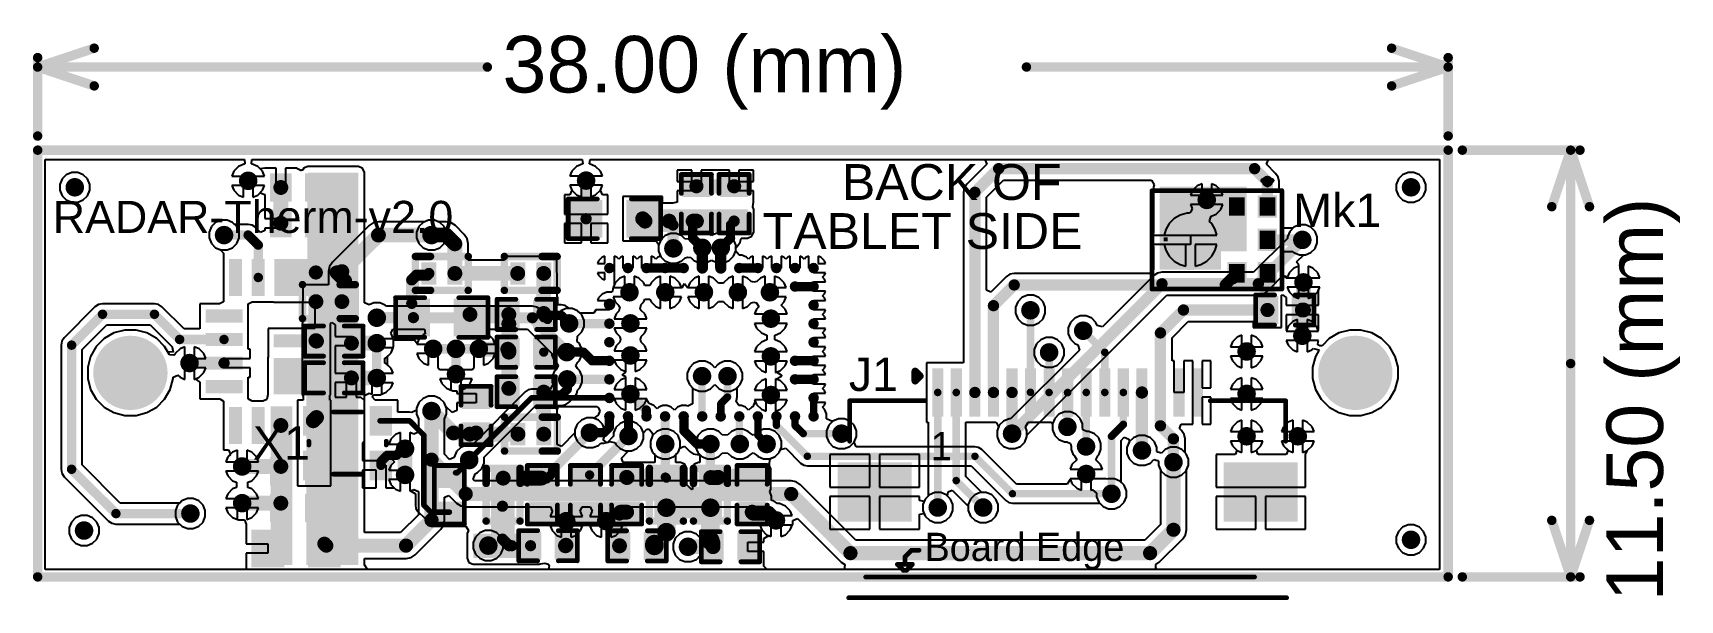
# Model space of a CAD drawing. Header units: millimetres. Extents: x 0 to 1.74, y -0.02 to 0.58.
import ezdxf

# ---------------------------------------------------------------- set-up
doc = ezdxf.new("R2010")
doc.units = ezdxf.units.MM
doc.header["$MEASUREMENT"] = 0
for name, color, linetype in [('BottomLayer', 5, 'Continuous'), ('BottomPaste', 16, 'Continuous'), ('BottomSolder', 6, 'Continuous'), ('Mechanical1', 6, 'Continuous'), ('Mechanical2', 216, 'Continuous'), ('MultiLayer', 9, 'Continuous'), ('PadHoleLayer', 156, 'Continuous'), ('TopLayer', 1, 'Continuous'), ('TopOverlay', 2, 'Continuous'), ('TopPaste', 8, 'Continuous'), ('TopSolder', 216, 'Continuous'), ('ViaHoleLayer', 16, 'Continuous')]:
    doc.layers.add(name, color=color, linetype=linetype)
doc.styles.add('Arial', font='arial.ttf', dxfattribs={"height": 0.2})

msp = doc.modelspace()

# ---------------------------------------------------------------- texts
at = {"layer": 'Mechanical1', "style": 'Arial'}
msp.add_text('38.00 (mm)', height=0.06, dxfattribs=at).set_placement((0.493, 0.514))
msp.add_text('11.50 (mm)', height=0.06, rotation=90, dxfattribs=at).set_placement((1.724, -0.026))
at = {"layer": 'TopOverlay', "style": 'Arial'}
for s, height, p in [('BACK OF', 0.038, (0.853, 0.4)), ('Mk1', 0.03543, (1.3317, 0.3713)), ('RADAR-Therm-v2.0', 0.034, (0.016, 0.365)), ('TABLET SIDE', 0.038, (0.769, 0.348)), ('J1', 0.0354, (0.8604, 0.1973)), ('X1', 0.03543, (0.2283, 0.1245))]:
    msp.add_text(s, height=height, dxfattribs=at).set_placement(p)

# ---------------------------------------------------------------- blocks, each defined once
blk = doc.blocks.new('PAJ7620U2_B_1')
at = {"layer": 'BottomLayer'}
for points in [[(-0.0304, 0.0559), (-0.0304, 0.0165), (-0.0443, 0.0165), (-0.0443, 0.0559)], [(-0.0054, 0.0559), (-0.0054, 0.0165), (-0.0193, 0.0165), (-0.0193, 0.0559)], [(0.0196, 0.0559), (0.0196, 0.0165), (0.0057, 0.0165), (0.0057, 0.0559)], [(0.0446, 0.0559), (0.0446, 0.0165), (0.0307, 0.0165), (0.0307, 0.0559)], [(-0.0588, 0.0171), (-0.0982, 0.0171), (-0.0982, 0.0309), (-0.0588, 0.0309)], [(0.0982, 0.0171), (0.0588, 0.0171), (0.0588, 0.0309), (0.0982, 0.0309)], [(-0.0588, -0.0069), (-0.0982, -0.0069), (-0.0982, 0.0069), (-0.0588, 0.0069)], [(0.0982, -0.0069), (0.0588, -0.0069), (0.0588, 0.0069), (0.0982, 0.0069)], [(-0.0588, -0.0309), (-0.0982, -0.0309), (-0.0982, -0.0171), (-0.0588, -0.0171)], [(-0.0456, -0.0559), (-0.0456, -0.0165), (-0.0318, -0.0165), (-0.0318, -0.0559)], [(-0.0206, -0.0559), (-0.0206, -0.0165), (-0.0068, -0.0165), (-0.0068, -0.0559)], [(0.0044, -0.0559), (0.0044, -0.0165), (0.0182, -0.0165), (0.0182, -0.0559)], [(0.0982, -0.0309), (0.0588, -0.0309), (0.0588, -0.0171), (0.0982, -0.0171)]]:
    blk.add_hatch(color=5, dxfattribs=at).paths.add_polyline_path(points)
at = {"layer": 'BottomPaste'}
for points in [[(-0.0304, 0.0559), (-0.0304, 0.0165), (-0.0443, 0.0165), (-0.0443, 0.0559)], [(-0.0054, 0.0559), (-0.0054, 0.0165), (-0.0193, 0.0165), (-0.0193, 0.0559)], [(0.0196, 0.0559), (0.0196, 0.0165), (0.0057, 0.0165), (0.0057, 0.0559)], [(0.0446, 0.0559), (0.0446, 0.0165), (0.0307, 0.0165), (0.0307, 0.0559)], [(-0.0588, 0.0171), (-0.0982, 0.0171), (-0.0982, 0.0309), (-0.0588, 0.0309)], [(0.0982, 0.0171), (0.0588, 0.0171), (0.0588, 0.0309), (0.0982, 0.0309)], [(-0.0588, -0.0069), (-0.0982, -0.0069), (-0.0982, 0.0069), (-0.0588, 0.0069)], [(0.0982, -0.0069), (0.0588, -0.0069), (0.0588, 0.0069), (0.0982, 0.0069)], [(-0.0588, -0.0309), (-0.0982, -0.0309), (-0.0982, -0.0171), (-0.0588, -0.0171)], [(-0.0456, -0.0559), (-0.0456, -0.0165), (-0.0318, -0.0165), (-0.0318, -0.0559)], [(-0.0206, -0.0559), (-0.0206, -0.0165), (-0.0068, -0.0165), (-0.0068, -0.0559)], [(0.0044, -0.0559), (0.0044, -0.0165), (0.0182, -0.0165), (0.0182, -0.0559)], [(0.0982, -0.0309), (0.0588, -0.0309), (0.0588, -0.0171), (0.0982, -0.0171)]]:
    blk.add_hatch(color=16, dxfattribs=at).paths.add_polyline_path(points)
at = {"layer": 'BottomSolder'}
for points in [[(-0.0304, 0.0559), (-0.0304, 0.0165), (-0.0443, 0.0165), (-0.0443, 0.0559)], [(-0.0054, 0.0559), (-0.0054, 0.0165), (-0.0193, 0.0165), (-0.0193, 0.0559)], [(0.0196, 0.0559), (0.0196, 0.0165), (0.0057, 0.0165), (0.0057, 0.0559)], [(0.0446, 0.0559), (0.0446, 0.0165), (0.0307, 0.0165), (0.0307, 0.0559)], [(-0.0588, 0.0171), (-0.0982, 0.0171), (-0.0982, 0.0309), (-0.0588, 0.0309)], [(0.0982, 0.0171), (0.0588, 0.0171), (0.0588, 0.0309), (0.0982, 0.0309)], [(-0.0588, -0.0069), (-0.0982, -0.0069), (-0.0982, 0.0069), (-0.0588, 0.0069)], [(0.0982, -0.0069), (0.0588, -0.0069), (0.0588, 0.0069), (0.0982, 0.0069)], [(-0.0588, -0.0309), (-0.0982, -0.0309), (-0.0982, -0.0171), (-0.0588, -0.0171)], [(-0.0456, -0.0559), (-0.0456, -0.0165), (-0.0318, -0.0165), (-0.0318, -0.0559)], [(-0.0206, -0.0559), (-0.0206, -0.0165), (-0.0068, -0.0165), (-0.0068, -0.0559)], [(0.0044, -0.0559), (0.0044, -0.0165), (0.0182, -0.0165), (0.0182, -0.0559)], [(0.0982, -0.0309), (0.0588, -0.0309), (0.0588, -0.0171), (0.0982, -0.0171)]]:
    blk.add_hatch(color=6, dxfattribs=at).paths.add_polyline_path(points)
blk = doc.blocks.new('ICS_43434_2')
at = {"layer": 'BottomSolder'}
h = blk.add_hatch(color=6, dxfattribs=at)
edge = h.paths.add_edge_path()
edge.add_arc((0, -0.0276), 0.0202, 0, 360)
at = {"layer": 'PadHoleLayer'}
h = blk.add_hatch(color=156, dxfattribs=at)
edge = h.paths.add_edge_path()
edge.add_arc((0, -0.0276), 0.0202, 0, 360)
at = {"layer": 'TopLayer'}
for points in [[(-0.0472, 0.0643), (-0.0236, 0.0643), (-0.0236, 0.0437), (-0.0472, 0.0437)], [(-0.0118, 0.0643), (0.0118, 0.0643), (0.0118, 0.0437), (-0.0118, 0.0437)], [(0.0236, 0.0643), (0.0472, 0.0643), (0.0472, 0.0437), (0.0236, 0.0437)], [(-0.0472, 0.0319), (-0.0236, 0.0319), (-0.0236, 0.0114), (-0.0472, 0.0114)], [(0.0236, 0.0319), (0.0472, 0.0319), (0.0472, 0.0114), (0.0236, 0.0114)], [(-0.0026, -0.052), (0.0014, -0.052), (0.0014, -0.056), (-0.0026, -0.056)]]:
    blk.add_hatch(color=1, dxfattribs=at).paths.add_polyline_path(points)
h = blk.add_hatch(color=1, dxfattribs=at)
edge = h.paths.add_edge_path()
edge.add_arc((0, -0.0276), 0.032, 0, 360)
at = {"layer": 'TopPaste'}
for points in [[(-0.0453, 0.0623), (-0.0256, 0.0623), (-0.0256, 0.0457), (-0.0453, 0.0457)], [(-0.0098, 0.0623), (0.0098, 0.0623), (0.0098, 0.0457), (-0.0098, 0.0457)], [(0.0256, 0.0623), (0.0453, 0.0623), (0.0453, 0.0457), (0.0256, 0.0457)], [(-0.0453, 0.03), (-0.0256, 0.03), (-0.0256, 0.0133), (-0.0453, 0.0133)], [(0.0256, 0.03), (0.0453, 0.03), (0.0453, 0.0133), (0.0256, 0.0133)]]:
    blk.add_hatch(color=8, dxfattribs=at).paths.add_polyline_path(points)
at = {"layer": 'TopSolder'}
for points in [[(-0.0472, 0.0643), (-0.0236, 0.0643), (-0.0236, 0.0437), (-0.0472, 0.0437)], [(-0.0118, 0.0643), (0.0118, 0.0643), (0.0118, 0.0437), (-0.0118, 0.0437)], [(0.0236, 0.0643), (0.0472, 0.0643), (0.0472, 0.0437), (0.0236, 0.0437)], [(-0.0472, 0.0319), (-0.0236, 0.0319), (-0.0236, 0.0114), (-0.0472, 0.0114)], [(0.0236, 0.0319), (0.0472, 0.0319), (0.0472, 0.0114), (0.0236, 0.0114)]]:
    blk.add_hatch(color=216, dxfattribs=at).paths.add_polyline_path(points)
h = blk.add_hatch(color=216, dxfattribs=at)
edge = h.paths.add_edge_path()
edge.add_arc((0, -0.0276), 0.0202, 0, 360)
at = {"layer": 'TopOverlay', "const_width": 0.005}
for points in [[(0.0522, 0.0693), (-0.0522, 0.0693)], [(-0.0522, -0.0685), (-0.0522, 0.0693)], [(0.0522, -0.0685), (0.0522, 0.0693)], [(-0.058, 0.054), (-0.063, 0.059)], [(-0.063, 0.049), (-0.063, 0.059)], [(-0.063, 0.049), (-0.058, 0.054)], [(0.0522, -0.0685), (-0.0522, -0.0685)]]:
    blk.add_lwpolyline(points, dxfattribs=at)
at = {"layer": 'TopOverlay', "const_width": 0.0025}
for points in [[(-0.0534, 0.0693, 1), (-0.0509, 0.0693, 1)], [(-0.0534, 0.0693, 1), (-0.0509, 0.0693, 1)], [(0.0509, 0.0693, 1), (0.0534, 0.0693, 1)], [(0.0509, 0.0693, 1), (0.0534, 0.0693, 1)], [(-0.0643, 0.059, 1), (-0.0617, 0.059, 1)], [(-0.0643, 0.059, 1), (-0.0617, 0.059, 1)], [(-0.0592, 0.054, 1), (-0.0568, 0.054, 1)], [(-0.0592, 0.054, 1), (-0.0568, 0.054, 1)], [(-0.0643, 0.049, 1), (-0.0617, 0.049, 1)], [(-0.0643, 0.049, 1), (-0.0617, 0.049, 1)], [(-0.0534, -0.0685, 1), (-0.0509, -0.0685, 1)], [(-0.0534, -0.0685, 1), (-0.0509, -0.0685, 1)], [(0.0509, -0.0685, 1), (0.0534, -0.0685, 1)], [(0.0509, -0.0685, 1), (0.0534, -0.0685, 1)]]:
    blk.add_lwpolyline(points, format="xyb", close=True, dxfattribs=at)
blk = doc.blocks.new('C___0402_B_3')
at = {"layer": 'BottomLayer'}
for points in [[(-0.0095, 0.0125), (-0.0095, -0.0125), (-0.0275, -0.0125), (-0.0275, 0.0125)], [(0.0275, 0.0125), (0.0275, -0.0125), (0.0095, -0.0125), (0.0095, 0.0125)]]:
    blk.add_hatch(color=5, dxfattribs=at).paths.add_polyline_path(points)
at = {"layer": 'BottomPaste'}
for points in [[(-0.0095, 0.0125), (-0.0095, -0.0125), (-0.0275, -0.0125), (-0.0275, 0.0125)], [(0.0275, 0.0125), (0.0275, -0.0125), (0.0095, -0.0125), (0.0095, 0.0125)]]:
    blk.add_hatch(color=16, dxfattribs=at).paths.add_polyline_path(points)
at = {"layer": 'BottomSolder'}
for points in [[(-0.0071, 0.0149), (-0.0071, -0.0149), (-0.0299, -0.0149), (-0.0299, 0.0149)], [(0.0299, 0.0149), (0.0299, -0.0149), (0.0071, -0.0149), (0.0071, 0.0149)]]:
    blk.add_hatch(color=6, dxfattribs=at).paths.add_polyline_path(points)
blk = doc.blocks.new('C___0402_B_4')
at = {"layer": 'BottomLayer'}
for points in [[(-0.0095, 0.0125), (-0.0095, -0.0125), (-0.0275, -0.0125), (-0.0275, 0.0125)], [(0.0275, 0.0125), (0.0275, -0.0125), (0.0095, -0.0125), (0.0095, 0.0125)]]:
    blk.add_hatch(color=5, dxfattribs=at).paths.add_polyline_path(points)
at = {"layer": 'BottomPaste'}
for points in [[(-0.0095, 0.0125), (-0.0095, -0.0125), (-0.0275, -0.0125), (-0.0275, 0.0125)], [(0.0275, 0.0125), (0.0275, -0.0125), (0.0095, -0.0125), (0.0095, 0.0125)]]:
    blk.add_hatch(color=16, dxfattribs=at).paths.add_polyline_path(points)
at = {"layer": 'BottomSolder'}
for points in [[(-0.0071, 0.0149), (-0.0071, -0.0149), (-0.0299, -0.0149), (-0.0299, 0.0149)], [(0.0299, 0.0149), (0.0299, -0.0149), (0.0071, -0.0149), (0.0071, 0.0149)]]:
    blk.add_hatch(color=6, dxfattribs=at).paths.add_polyline_path(points)
blk = doc.blocks.new('C___0402_5')
at = {"layer": 'TopLayer'}
for points in [[(-0.0275, -0.0125), (-0.0275, 0.0125), (-0.0095, 0.0125), (-0.0095, -0.0125)], [(0.0095, -0.0125), (0.0095, 0.0125), (0.0275, 0.0125), (0.0275, -0.0125)]]:
    blk.add_hatch(color=1, dxfattribs=at).paths.add_polyline_path(points)
at = {"layer": 'TopPaste'}
for points in [[(-0.0275, -0.0125), (-0.0275, 0.0125), (-0.0095, 0.0125), (-0.0095, -0.0125)], [(0.0095, -0.0125), (0.0095, 0.0125), (0.0275, 0.0125), (0.0275, -0.0125)]]:
    blk.add_hatch(color=8, dxfattribs=at).paths.add_polyline_path(points)
at = {"layer": 'TopSolder'}
for points in [[(-0.0299, -0.0149), (-0.0299, 0.0149), (-0.0071, 0.0149), (-0.0071, -0.0149)], [(0.0071, -0.0149), (0.0071, 0.0149), (0.0299, 0.0149), (0.0299, -0.0149)]]:
    blk.add_hatch(color=216, dxfattribs=at).paths.add_polyline_path(points)
at = {"layer": 'TopOverlay', "const_width": 0.005}
for points in [[(-0.031, -0.016), (-0.031, 0.016)], [(-0.031, 0.016), (-0.011, 0.016)], [(0.011, 0.016), (0.031, 0.016)], [(0.031, -0.016), (0.031, 0.016)], [(-0.031, -0.016), (-0.011, -0.016)], [(0.011, -0.016), (0.031, -0.016)]]:
    blk.add_lwpolyline(points, dxfattribs=at)
at = {"layer": 'TopOverlay', "const_width": 0.0025}
for points in [[(-0.0323, 0.016, 1), (-0.0297, 0.016, 1)], [(-0.0323, 0.016, 1), (-0.0297, 0.016, 1)], [(-0.0123, 0.016, 1), (-0.0097, 0.016, 1)], [(0.0097, 0.016, 1), (0.0123, 0.016, 1)], [(0.0297, 0.016, 1), (0.0323, 0.016, 1)], [(0.0297, 0.016, 1), (0.0323, 0.016, 1)], [(-0.0323, -0.016, 1), (-0.0297, -0.016, 1)], [(-0.0323, -0.016, 1), (-0.0297, -0.016, 1)], [(-0.0123, -0.016, 1), (-0.0097, -0.016, 1)], [(0.0097, -0.016, 1), (0.0123, -0.016, 1)], [(0.0297, -0.016, 1), (0.0323, -0.016, 1)], [(0.0297, -0.016, 1), (0.0323, -0.016, 1)]]:
    blk.add_lwpolyline(points, format="xyb", close=True, dxfattribs=at)
blk = doc.blocks.new('C___0402_B_6')
at = {"layer": 'BottomLayer'}
for points in [[(-0.0095, 0.0125), (-0.0095, -0.0125), (-0.0275, -0.0125), (-0.0275, 0.0125)], [(0.0275, 0.0125), (0.0275, -0.0125), (0.0095, -0.0125), (0.0095, 0.0125)]]:
    blk.add_hatch(color=5, dxfattribs=at).paths.add_polyline_path(points)
at = {"layer": 'BottomPaste'}
for points in [[(-0.0095, 0.0125), (-0.0095, -0.0125), (-0.0275, -0.0125), (-0.0275, 0.0125)], [(0.0275, 0.0125), (0.0275, -0.0125), (0.0095, -0.0125), (0.0095, 0.0125)]]:
    blk.add_hatch(color=16, dxfattribs=at).paths.add_polyline_path(points)
at = {"layer": 'BottomSolder'}
for points in [[(-0.0071, 0.0149), (-0.0071, -0.0149), (-0.0299, -0.0149), (-0.0299, 0.0149)], [(0.0299, 0.0149), (0.0299, -0.0149), (0.0071, -0.0149), (0.0071, 0.0149)]]:
    blk.add_hatch(color=6, dxfattribs=at).paths.add_polyline_path(points)
blk = doc.blocks.new('C___0402_B_7')
at = {"layer": 'BottomLayer'}
for points in [[(-0.0095, 0.0125), (-0.0095, -0.0125), (-0.0275, -0.0125), (-0.0275, 0.0125)], [(0.0275, 0.0125), (0.0275, -0.0125), (0.0095, -0.0125), (0.0095, 0.0125)]]:
    blk.add_hatch(color=5, dxfattribs=at).paths.add_polyline_path(points)
at = {"layer": 'BottomPaste'}
for points in [[(-0.0095, 0.0125), (-0.0095, -0.0125), (-0.0275, -0.0125), (-0.0275, 0.0125)], [(0.0275, 0.0125), (0.0275, -0.0125), (0.0095, -0.0125), (0.0095, 0.0125)]]:
    blk.add_hatch(color=16, dxfattribs=at).paths.add_polyline_path(points)
at = {"layer": 'BottomSolder'}
for points in [[(-0.0071, 0.0149), (-0.0071, -0.0149), (-0.0299, -0.0149), (-0.0299, 0.0149)], [(0.0299, 0.0149), (0.0299, -0.0149), (0.0071, -0.0149), (0.0071, 0.0149)]]:
    blk.add_hatch(color=6, dxfattribs=at).paths.add_polyline_path(points)
blk = doc.blocks.new('C___0603_B_8')
at = {"layer": 'BottomLayer'}
for points in [[(-0.045, -0.0175), (-0.045, 0.0175), (-0.015, 0.0175), (-0.015, -0.0175)], [(0.015, -0.0175), (0.015, 0.0175), (0.045, 0.0175), (0.045, -0.0175)]]:
    blk.add_hatch(color=5, dxfattribs=at).paths.add_polyline_path(points)
at = {"layer": 'BottomPaste'}
for points in [[(-0.045, -0.0175), (-0.045, 0.0175), (-0.015, 0.0175), (-0.015, -0.0175)], [(0.015, -0.0175), (0.015, 0.0175), (0.045, 0.0175), (0.045, -0.0175)]]:
    blk.add_hatch(color=16, dxfattribs=at).paths.add_polyline_path(points)
at = {"layer": 'BottomSolder'}
for points in [[(-0.0474, -0.0199), (-0.0474, 0.0199), (-0.0126, 0.0199), (-0.0126, -0.0199)], [(0.0126, -0.0199), (0.0126, 0.0199), (0.0474, 0.0199), (0.0474, -0.0199)]]:
    blk.add_hatch(color=6, dxfattribs=at).paths.add_polyline_path(points)
blk = doc.blocks.new('C___0402_9')
at = {"layer": 'TopLayer'}
for points in [[(-0.0275, -0.0125), (-0.0275, 0.0125), (-0.0095, 0.0125), (-0.0095, -0.0125)], [(0.0095, -0.0125), (0.0095, 0.0125), (0.0275, 0.0125), (0.0275, -0.0125)]]:
    blk.add_hatch(color=1, dxfattribs=at).paths.add_polyline_path(points)
at = {"layer": 'TopPaste'}
for points in [[(-0.0275, -0.0125), (-0.0275, 0.0125), (-0.0095, 0.0125), (-0.0095, -0.0125)], [(0.0095, -0.0125), (0.0095, 0.0125), (0.0275, 0.0125), (0.0275, -0.0125)]]:
    blk.add_hatch(color=8, dxfattribs=at).paths.add_polyline_path(points)
at = {"layer": 'TopSolder'}
for points in [[(-0.0299, -0.0149), (-0.0299, 0.0149), (-0.0071, 0.0149), (-0.0071, -0.0149)], [(0.0071, -0.0149), (0.0071, 0.0149), (0.0299, 0.0149), (0.0299, -0.0149)]]:
    blk.add_hatch(color=216, dxfattribs=at).paths.add_polyline_path(points)
at = {"layer": 'TopOverlay', "const_width": 0.005}
for points in [[(-0.031, 0.016), (-0.011, 0.016)], [(-0.031, 0.016), (-0.031, -0.016)], [(0.011, 0.016), (0.031, 0.016)], [(0.031, 0.016), (0.031, -0.016)], [(-0.031, -0.016), (-0.011, -0.016)], [(0.011, -0.016), (0.031, -0.016)]]:
    blk.add_lwpolyline(points, dxfattribs=at)
at = {"layer": 'TopOverlay', "const_width": 0.0025}
for points in [[(-0.0323, 0.016, 1), (-0.0297, 0.016, 1)], [(-0.0323, 0.016, 1), (-0.0297, 0.016, 1)], [(-0.0123, 0.016, 1), (-0.0097, 0.016, 1)], [(0.0097, 0.016, 1), (0.0123, 0.016, 1)], [(0.0297, 0.016, 1), (0.0323, 0.016, 1)], [(0.0297, 0.016, 1), (0.0323, 0.016, 1)], [(-0.0323, -0.016, 1), (-0.0297, -0.016, 1)], [(-0.0323, -0.016, 1), (-0.0297, -0.016, 1)], [(-0.0123, -0.016, 1), (-0.0097, -0.016, 1)], [(0.0097, -0.016, 1), (0.0123, -0.016, 1)], [(0.0297, -0.016, 1), (0.0323, -0.016, 1)], [(0.0297, -0.016, 1), (0.0323, -0.016, 1)]]:
    blk.add_lwpolyline(points, format="xyb", close=True, dxfattribs=at)
blk = doc.blocks.new('C___0402_11')
at = {"layer": 'TopLayer'}
for points in [[(-0.0275, -0.0125), (-0.0275, 0.0125), (-0.0095, 0.0125), (-0.0095, -0.0125)], [(0.0095, -0.0125), (0.0095, 0.0125), (0.0275, 0.0125), (0.0275, -0.0125)]]:
    blk.add_hatch(color=1, dxfattribs=at).paths.add_polyline_path(points)
at = {"layer": 'TopPaste'}
for points in [[(-0.0275, -0.0125), (-0.0275, 0.0125), (-0.0095, 0.0125), (-0.0095, -0.0125)], [(0.0095, -0.0125), (0.0095, 0.0125), (0.0275, 0.0125), (0.0275, -0.0125)]]:
    blk.add_hatch(color=8, dxfattribs=at).paths.add_polyline_path(points)
at = {"layer": 'TopSolder'}
for points in [[(-0.0299, -0.0149), (-0.0299, 0.0149), (-0.0071, 0.0149), (-0.0071, -0.0149)], [(0.0071, -0.0149), (0.0071, 0.0149), (0.0299, 0.0149), (0.0299, -0.0149)]]:
    blk.add_hatch(color=216, dxfattribs=at).paths.add_polyline_path(points)
at = {"layer": 'TopOverlay', "const_width": 0.005}
for points in [[(-0.031, 0.016), (-0.011, 0.016)], [(-0.031, -0.016), (-0.031, 0.016)], [(0.011, 0.016), (0.031, 0.016)], [(0.031, -0.016), (0.031, 0.016)], [(-0.031, -0.016), (-0.011, -0.016)], [(0.011, -0.016), (0.031, -0.016)]]:
    blk.add_lwpolyline(points, dxfattribs=at)
at = {"layer": 'TopOverlay', "const_width": 0.0025}
for points in [[(-0.0323, 0.016, 1), (-0.0297, 0.016, 1)], [(-0.0323, 0.016, 1), (-0.0297, 0.016, 1)], [(-0.0123, 0.016, 1), (-0.0097, 0.016, 1)], [(0.0097, 0.016, 1), (0.0123, 0.016, 1)], [(0.0297, 0.016, 1), (0.0323, 0.016, 1)], [(0.0297, 0.016, 1), (0.0323, 0.016, 1)], [(-0.0323, -0.016, 1), (-0.0297, -0.016, 1)], [(-0.0323, -0.016, 1), (-0.0297, -0.016, 1)], [(-0.0123, -0.016, 1), (-0.0097, -0.016, 1)], [(0.0097, -0.016, 1), (0.0123, -0.016, 1)], [(0.0297, -0.016, 1), (0.0323, -0.016, 1)], [(0.0297, -0.016, 1), (0.0323, -0.016, 1)]]:
    blk.add_lwpolyline(points, format="xyb", close=True, dxfattribs=at)
blk = doc.blocks.new('C___0402_12')
at = {"layer": 'TopLayer'}
for points in [[(-0.0275, -0.0125), (-0.0275, 0.0125), (-0.0095, 0.0125), (-0.0095, -0.0125)], [(0.0095, -0.0125), (0.0095, 0.0125), (0.0275, 0.0125), (0.0275, -0.0125)]]:
    blk.add_hatch(color=1, dxfattribs=at).paths.add_polyline_path(points)
at = {"layer": 'TopPaste'}
for points in [[(-0.0275, -0.0125), (-0.0275, 0.0125), (-0.0095, 0.0125), (-0.0095, -0.0125)], [(0.0095, -0.0125), (0.0095, 0.0125), (0.0275, 0.0125), (0.0275, -0.0125)]]:
    blk.add_hatch(color=8, dxfattribs=at).paths.add_polyline_path(points)
at = {"layer": 'TopSolder'}
for points in [[(-0.0299, -0.0149), (-0.0299, 0.0149), (-0.0071, 0.0149), (-0.0071, -0.0149)], [(0.0071, -0.0149), (0.0071, 0.0149), (0.0299, 0.0149), (0.0299, -0.0149)]]:
    blk.add_hatch(color=216, dxfattribs=at).paths.add_polyline_path(points)
at = {"layer": 'TopOverlay', "const_width": 0.005}
for points in [[(-0.031, -0.016), (-0.031, 0.016)], [(-0.011, 0.016), (-0.031, 0.016)], [(0.031, 0.016), (0.011, 0.016)], [(0.031, -0.016), (0.031, 0.016)], [(-0.011, -0.016), (-0.031, -0.016)], [(0.031, -0.016), (0.011, -0.016)]]:
    blk.add_lwpolyline(points, dxfattribs=at)
at = {"layer": 'TopOverlay', "const_width": 0.0025}
for points in [[(-0.0323, 0.016, 1), (-0.0297, 0.016, 1)], [(-0.0323, 0.016, 1), (-0.0297, 0.016, 1)], [(-0.0123, 0.016, 1), (-0.0097, 0.016, 1)], [(0.0097, 0.016, 1), (0.0123, 0.016, 1)], [(0.0297, 0.016, 1), (0.0323, 0.016, 1)], [(0.0297, 0.016, 1), (0.0323, 0.016, 1)], [(-0.0323, -0.016, 1), (-0.0297, -0.016, 1)], [(-0.0323, -0.016, 1), (-0.0297, -0.016, 1)], [(-0.0123, -0.016, 1), (-0.0097, -0.016, 1)], [(0.0097, -0.016, 1), (0.0123, -0.016, 1)], [(0.0297, -0.016, 1), (0.0323, -0.016, 1)], [(0.0297, -0.016, 1), (0.0323, -0.016, 1)]]:
    blk.add_lwpolyline(points, format="xyb", close=True, dxfattribs=at)
blk = doc.blocks.new('C___0402_13')
at = {"layer": 'TopLayer'}
for points in [[(-0.0275, -0.0125), (-0.0275, 0.0125), (-0.0095, 0.0125), (-0.0095, -0.0125)], [(0.0095, -0.0125), (0.0095, 0.0125), (0.0275, 0.0125), (0.0275, -0.0125)]]:
    blk.add_hatch(color=1, dxfattribs=at).paths.add_polyline_path(points)
at = {"layer": 'TopPaste'}
for points in [[(-0.0275, -0.0125), (-0.0275, 0.0125), (-0.0095, 0.0125), (-0.0095, -0.0125)], [(0.0095, -0.0125), (0.0095, 0.0125), (0.0275, 0.0125), (0.0275, -0.0125)]]:
    blk.add_hatch(color=8, dxfattribs=at).paths.add_polyline_path(points)
at = {"layer": 'TopSolder'}
for points in [[(-0.0299, -0.0149), (-0.0299, 0.0149), (-0.0071, 0.0149), (-0.0071, -0.0149)], [(0.0071, -0.0149), (0.0071, 0.0149), (0.0299, 0.0149), (0.0299, -0.0149)]]:
    blk.add_hatch(color=216, dxfattribs=at).paths.add_polyline_path(points)
at = {"layer": 'TopOverlay', "const_width": 0.005}
for points in [[(-0.011, 0.016), (-0.031, 0.016)], [(-0.031, -0.016), (-0.031, 0.016)], [(0.031, 0.016), (0.011, 0.016)], [(0.031, -0.016), (0.031, 0.016)], [(-0.011, -0.016), (-0.031, -0.016)], [(0.031, -0.016), (0.011, -0.016)]]:
    blk.add_lwpolyline(points, dxfattribs=at)
at = {"layer": 'TopOverlay', "const_width": 0.0025}
for points in [[(-0.0323, 0.016, 1), (-0.0297, 0.016, 1)], [(-0.0323, 0.016, 1), (-0.0297, 0.016, 1)], [(-0.0123, 0.016, 1), (-0.0097, 0.016, 1)], [(0.0097, 0.016, 1), (0.0123, 0.016, 1)], [(0.0297, 0.016, 1), (0.0323, 0.016, 1)], [(0.0297, 0.016, 1), (0.0323, 0.016, 1)], [(-0.0323, -0.016, 1), (-0.0297, -0.016, 1)], [(-0.0323, -0.016, 1), (-0.0297, -0.016, 1)], [(-0.0123, -0.016, 1), (-0.0097, -0.016, 1)], [(0.0097, -0.016, 1), (0.0123, -0.016, 1)], [(0.0297, -0.016, 1), (0.0323, -0.016, 1)], [(0.0297, -0.016, 1), (0.0323, -0.016, 1)]]:
    blk.add_lwpolyline(points, format="xyb", close=True, dxfattribs=at)
blk = doc.blocks.new('C___0402_14')
at = {"layer": 'TopLayer'}
for points in [[(-0.0275, -0.0125), (-0.0275, 0.0125), (-0.0095, 0.0125), (-0.0095, -0.0125)], [(0.0095, -0.0125), (0.0095, 0.0125), (0.0275, 0.0125), (0.0275, -0.0125)]]:
    blk.add_hatch(color=1, dxfattribs=at).paths.add_polyline_path(points)
at = {"layer": 'TopPaste'}
for points in [[(-0.0275, -0.0125), (-0.0275, 0.0125), (-0.0095, 0.0125), (-0.0095, -0.0125)], [(0.0095, -0.0125), (0.0095, 0.0125), (0.0275, 0.0125), (0.0275, -0.0125)]]:
    blk.add_hatch(color=8, dxfattribs=at).paths.add_polyline_path(points)
at = {"layer": 'TopSolder'}
for points in [[(-0.0299, -0.0149), (-0.0299, 0.0149), (-0.0071, 0.0149), (-0.0071, -0.0149)], [(0.0071, -0.0149), (0.0071, 0.0149), (0.0299, 0.0149), (0.0299, -0.0149)]]:
    blk.add_hatch(color=216, dxfattribs=at).paths.add_polyline_path(points)
at = {"layer": 'TopOverlay', "const_width": 0.005}
for points in [[(-0.031, 0.016), (-0.031, -0.016)], [(-0.031, 0.016), (-0.011, 0.016)], [(0.011, 0.016), (0.031, 0.016)], [(0.031, 0.016), (0.031, -0.016)], [(-0.031, -0.016), (-0.011, -0.016)], [(0.011, -0.016), (0.031, -0.016)]]:
    blk.add_lwpolyline(points, dxfattribs=at)
at = {"layer": 'TopOverlay', "const_width": 0.0025}
for points in [[(-0.0323, 0.016, 1), (-0.0297, 0.016, 1)], [(-0.0323, 0.016, 1), (-0.0297, 0.016, 1)], [(-0.0123, 0.016, 1), (-0.0097, 0.016, 1)], [(0.0097, 0.016, 1), (0.0123, 0.016, 1)], [(0.0297, 0.016, 1), (0.0323, 0.016, 1)], [(0.0297, 0.016, 1), (0.0323, 0.016, 1)], [(-0.0323, -0.016, 1), (-0.0297, -0.016, 1)], [(-0.0323, -0.016, 1), (-0.0297, -0.016, 1)], [(-0.0123, -0.016, 1), (-0.0097, -0.016, 1)], [(0.0097, -0.016, 1), (0.0123, -0.016, 1)], [(0.0297, -0.016, 1), (0.0323, -0.016, 1)], [(0.0297, -0.016, 1), (0.0323, -0.016, 1)]]:
    blk.add_lwpolyline(points, format="xyb", close=True, dxfattribs=at)
blk = doc.blocks.new('C___0402_15')
at = {"layer": 'TopLayer'}
for points in [[(-0.0275, -0.0125), (-0.0275, 0.0125), (-0.0095, 0.0125), (-0.0095, -0.0125)], [(0.0095, -0.0125), (0.0095, 0.0125), (0.0275, 0.0125), (0.0275, -0.0125)]]:
    blk.add_hatch(color=1, dxfattribs=at).paths.add_polyline_path(points)
at = {"layer": 'TopPaste'}
for points in [[(-0.0275, -0.0125), (-0.0275, 0.0125), (-0.0095, 0.0125), (-0.0095, -0.0125)], [(0.0095, -0.0125), (0.0095, 0.0125), (0.0275, 0.0125), (0.0275, -0.0125)]]:
    blk.add_hatch(color=8, dxfattribs=at).paths.add_polyline_path(points)
at = {"layer": 'TopSolder'}
for points in [[(-0.0299, -0.0149), (-0.0299, 0.0149), (-0.0071, 0.0149), (-0.0071, -0.0149)], [(0.0071, -0.0149), (0.0071, 0.0149), (0.0299, 0.0149), (0.0299, -0.0149)]]:
    blk.add_hatch(color=216, dxfattribs=at).paths.add_polyline_path(points)
at = {"layer": 'TopOverlay', "const_width": 0.005}
for points in [[(-0.031, 0.016), (-0.031, -0.016)], [(-0.031, 0.016), (-0.011, 0.016)], [(0.011, 0.016), (0.031, 0.016)], [(0.031, 0.016), (0.031, -0.016)], [(-0.031, -0.016), (-0.011, -0.016)], [(0.011, -0.016), (0.031, -0.016)]]:
    blk.add_lwpolyline(points, dxfattribs=at)
at = {"layer": 'TopOverlay', "const_width": 0.0025}
for points in [[(-0.0323, 0.016, 1), (-0.0297, 0.016, 1)], [(-0.0323, 0.016, 1), (-0.0297, 0.016, 1)], [(-0.0123, 0.016, 1), (-0.0097, 0.016, 1)], [(0.0097, 0.016, 1), (0.0123, 0.016, 1)], [(0.0297, 0.016, 1), (0.0323, 0.016, 1)], [(0.0297, 0.016, 1), (0.0323, 0.016, 1)], [(-0.0323, -0.016, 1), (-0.0297, -0.016, 1)], [(-0.0323, -0.016, 1), (-0.0297, -0.016, 1)], [(-0.0123, -0.016, 1), (-0.0097, -0.016, 1)], [(0.0097, -0.016, 1), (0.0123, -0.016, 1)], [(0.0297, -0.016, 1), (0.0323, -0.016, 1)], [(0.0297, -0.016, 1), (0.0323, -0.016, 1)]]:
    blk.add_lwpolyline(points, format="xyb", close=True, dxfattribs=at)
blk = doc.blocks.new('C___0402_16')
at = {"layer": 'TopLayer'}
for points in [[(-0.0275, -0.0125), (-0.0275, 0.0125), (-0.0095, 0.0125), (-0.0095, -0.0125)], [(0.0095, -0.0125), (0.0095, 0.0125), (0.0275, 0.0125), (0.0275, -0.0125)]]:
    blk.add_hatch(color=1, dxfattribs=at).paths.add_polyline_path(points)
at = {"layer": 'TopPaste'}
for points in [[(-0.0275, -0.0125), (-0.0275, 0.0125), (-0.0095, 0.0125), (-0.0095, -0.0125)], [(0.0095, -0.0125), (0.0095, 0.0125), (0.0275, 0.0125), (0.0275, -0.0125)]]:
    blk.add_hatch(color=8, dxfattribs=at).paths.add_polyline_path(points)
at = {"layer": 'TopSolder'}
for points in [[(-0.0299, -0.0149), (-0.0299, 0.0149), (-0.0071, 0.0149), (-0.0071, -0.0149)], [(0.0071, -0.0149), (0.0071, 0.0149), (0.0299, 0.0149), (0.0299, -0.0149)]]:
    blk.add_hatch(color=216, dxfattribs=at).paths.add_polyline_path(points)
at = {"layer": 'TopOverlay', "const_width": 0.005}
for points in [[(-0.011, 0.016), (-0.031, 0.016)], [(-0.031, -0.016), (-0.031, 0.016)], [(0.031, 0.016), (0.011, 0.016)], [(0.031, -0.016), (0.031, 0.016)], [(-0.011, -0.016), (-0.031, -0.016)], [(0.031, -0.016), (0.011, -0.016)]]:
    blk.add_lwpolyline(points, dxfattribs=at)
at = {"layer": 'TopOverlay', "const_width": 0.0025}
for points in [[(-0.0323, 0.016, 1), (-0.0297, 0.016, 1)], [(-0.0323, 0.016, 1), (-0.0297, 0.016, 1)], [(-0.0123, 0.016, 1), (-0.0097, 0.016, 1)], [(0.0097, 0.016, 1), (0.0123, 0.016, 1)], [(0.0297, 0.016, 1), (0.0323, 0.016, 1)], [(0.0297, 0.016, 1), (0.0323, 0.016, 1)], [(-0.0323, -0.016, 1), (-0.0297, -0.016, 1)], [(-0.0323, -0.016, 1), (-0.0297, -0.016, 1)], [(-0.0123, -0.016, 1), (-0.0097, -0.016, 1)], [(0.0097, -0.016, 1), (0.0123, -0.016, 1)], [(0.0297, -0.016, 1), (0.0323, -0.016, 1)], [(0.0297, -0.016, 1), (0.0323, -0.016, 1)]]:
    blk.add_lwpolyline(points, format="xyb", close=True, dxfattribs=at)
blk = doc.blocks.new('C___0402_17')
at = {"layer": 'TopLayer'}
for points in [[(-0.0275, -0.0125), (-0.0275, 0.0125), (-0.0095, 0.0125), (-0.0095, -0.0125)], [(0.0095, -0.0125), (0.0095, 0.0125), (0.0275, 0.0125), (0.0275, -0.0125)]]:
    blk.add_hatch(color=1, dxfattribs=at).paths.add_polyline_path(points)
at = {"layer": 'TopPaste'}
for points in [[(-0.0275, -0.0125), (-0.0275, 0.0125), (-0.0095, 0.0125), (-0.0095, -0.0125)], [(0.0095, -0.0125), (0.0095, 0.0125), (0.0275, 0.0125), (0.0275, -0.0125)]]:
    blk.add_hatch(color=8, dxfattribs=at).paths.add_polyline_path(points)
at = {"layer": 'TopSolder'}
for points in [[(-0.0299, -0.0149), (-0.0299, 0.0149), (-0.0071, 0.0149), (-0.0071, -0.0149)], [(0.0071, -0.0149), (0.0071, 0.0149), (0.0299, 0.0149), (0.0299, -0.0149)]]:
    blk.add_hatch(color=216, dxfattribs=at).paths.add_polyline_path(points)
at = {"layer": 'TopOverlay', "const_width": 0.005}
for points in [[(-0.011, 0.016), (-0.031, 0.016)], [(-0.031, 0.016), (-0.031, -0.016)], [(0.031, 0.016), (0.011, 0.016)], [(0.031, 0.016), (0.031, -0.016)], [(-0.011, -0.016), (-0.031, -0.016)], [(0.031, -0.016), (0.011, -0.016)]]:
    blk.add_lwpolyline(points, dxfattribs=at)
at = {"layer": 'TopOverlay', "const_width": 0.0025}
for points in [[(-0.0323, 0.016, 1), (-0.0297, 0.016, 1)], [(-0.0323, 0.016, 1), (-0.0297, 0.016, 1)], [(-0.0123, 0.016, 1), (-0.0097, 0.016, 1)], [(0.0097, 0.016, 1), (0.0123, 0.016, 1)], [(0.0297, 0.016, 1), (0.0323, 0.016, 1)], [(0.0297, 0.016, 1), (0.0323, 0.016, 1)], [(-0.0323, -0.016, 1), (-0.0297, -0.016, 1)], [(-0.0323, -0.016, 1), (-0.0297, -0.016, 1)], [(-0.0123, -0.016, 1), (-0.0097, -0.016, 1)], [(0.0097, -0.016, 1), (0.0123, -0.016, 1)], [(0.0297, -0.016, 1), (0.0323, -0.016, 1)], [(0.0297, -0.016, 1), (0.0323, -0.016, 1)]]:
    blk.add_lwpolyline(points, format="xyb", close=True, dxfattribs=at)
blk = doc.blocks.new('C___0402_18')
at = {"layer": 'TopLayer'}
for points in [[(-0.0275, -0.0125), (-0.0275, 0.0125), (-0.0095, 0.0125), (-0.0095, -0.0125)], [(0.0095, -0.0125), (0.0095, 0.0125), (0.0275, 0.0125), (0.0275, -0.0125)]]:
    blk.add_hatch(color=1, dxfattribs=at).paths.add_polyline_path(points)
at = {"layer": 'TopPaste'}
for points in [[(-0.0275, -0.0125), (-0.0275, 0.0125), (-0.0095, 0.0125), (-0.0095, -0.0125)], [(0.0095, -0.0125), (0.0095, 0.0125), (0.0275, 0.0125), (0.0275, -0.0125)]]:
    blk.add_hatch(color=8, dxfattribs=at).paths.add_polyline_path(points)
at = {"layer": 'TopSolder'}
for points in [[(-0.0299, -0.0149), (-0.0299, 0.0149), (-0.0071, 0.0149), (-0.0071, -0.0149)], [(0.0071, -0.0149), (0.0071, 0.0149), (0.0299, 0.0149), (0.0299, -0.0149)]]:
    blk.add_hatch(color=216, dxfattribs=at).paths.add_polyline_path(points)
at = {"layer": 'TopOverlay', "const_width": 0.005}
for points in [[(-0.031, 0.016), (-0.031, -0.016)], [(-0.011, 0.016), (-0.031, 0.016)], [(0.031, 0.016), (0.011, 0.016)], [(0.031, 0.016), (0.031, -0.016)], [(-0.011, -0.016), (-0.031, -0.016)], [(0.031, -0.016), (0.011, -0.016)]]:
    blk.add_lwpolyline(points, dxfattribs=at)
at = {"layer": 'TopOverlay', "const_width": 0.0025}
for points in [[(-0.0323, 0.016, 1), (-0.0297, 0.016, 1)], [(-0.0323, 0.016, 1), (-0.0297, 0.016, 1)], [(-0.0123, 0.016, 1), (-0.0097, 0.016, 1)], [(0.0097, 0.016, 1), (0.0123, 0.016, 1)], [(0.0297, 0.016, 1), (0.0323, 0.016, 1)], [(0.0297, 0.016, 1), (0.0323, 0.016, 1)], [(-0.0323, -0.016, 1), (-0.0297, -0.016, 1)], [(-0.0323, -0.016, 1), (-0.0297, -0.016, 1)], [(-0.0123, -0.016, 1), (-0.0097, -0.016, 1)], [(0.0097, -0.016, 1), (0.0123, -0.016, 1)], [(0.0297, -0.016, 1), (0.0323, -0.016, 1)], [(0.0297, -0.016, 1), (0.0323, -0.016, 1)]]:
    blk.add_lwpolyline(points, format="xyb", close=True, dxfattribs=at)
blk = doc.blocks.new('C___0402_19')
at = {"layer": 'TopLayer'}
for points in [[(-0.0275, -0.0125), (-0.0275, 0.0125), (-0.0095, 0.0125), (-0.0095, -0.0125)], [(0.0095, -0.0125), (0.0095, 0.0125), (0.0275, 0.0125), (0.0275, -0.0125)]]:
    blk.add_hatch(color=1, dxfattribs=at).paths.add_polyline_path(points)
at = {"layer": 'TopPaste'}
for points in [[(-0.0275, -0.0125), (-0.0275, 0.0125), (-0.0095, 0.0125), (-0.0095, -0.0125)], [(0.0095, -0.0125), (0.0095, 0.0125), (0.0275, 0.0125), (0.0275, -0.0125)]]:
    blk.add_hatch(color=8, dxfattribs=at).paths.add_polyline_path(points)
at = {"layer": 'TopSolder'}
for points in [[(-0.0299, -0.0149), (-0.0299, 0.0149), (-0.0071, 0.0149), (-0.0071, -0.0149)], [(0.0071, -0.0149), (0.0071, 0.0149), (0.0299, 0.0149), (0.0299, -0.0149)]]:
    blk.add_hatch(color=216, dxfattribs=at).paths.add_polyline_path(points)
at = {"layer": 'TopOverlay', "const_width": 0.005}
for points in [[(-0.031, 0.016), (-0.031, -0.016)], [(-0.011, 0.016), (-0.031, 0.016)], [(0.031, 0.016), (0.011, 0.016)], [(0.031, 0.016), (0.031, -0.016)], [(-0.011, -0.016), (-0.031, -0.016)], [(0.031, -0.016), (0.011, -0.016)]]:
    blk.add_lwpolyline(points, dxfattribs=at)
at = {"layer": 'TopOverlay', "const_width": 0.0025}
for points in [[(-0.0323, 0.016, 1), (-0.0297, 0.016, 1)], [(-0.0323, 0.016, 1), (-0.0297, 0.016, 1)], [(-0.0123, 0.016, 1), (-0.0097, 0.016, 1)], [(0.0097, 0.016, 1), (0.0123, 0.016, 1)], [(0.0297, 0.016, 1), (0.0323, 0.016, 1)], [(0.0297, 0.016, 1), (0.0323, 0.016, 1)], [(-0.0323, -0.016, 1), (-0.0297, -0.016, 1)], [(-0.0323, -0.016, 1), (-0.0297, -0.016, 1)], [(-0.0123, -0.016, 1), (-0.0097, -0.016, 1)], [(0.0097, -0.016, 1), (0.0123, -0.016, 1)], [(0.0297, -0.016, 1), (0.0323, -0.016, 1)], [(0.0297, -0.016, 1), (0.0323, -0.016, 1)]]:
    blk.add_lwpolyline(points, format="xyb", close=True, dxfattribs=at)
blk = doc.blocks.new('C___0402_20')
at = {"layer": 'TopLayer'}
for points in [[(-0.0275, -0.0125), (-0.0275, 0.0125), (-0.0095, 0.0125), (-0.0095, -0.0125)], [(0.0095, -0.0125), (0.0095, 0.0125), (0.0275, 0.0125), (0.0275, -0.0125)]]:
    blk.add_hatch(color=1, dxfattribs=at).paths.add_polyline_path(points)
at = {"layer": 'TopPaste'}
for points in [[(-0.0275, -0.0125), (-0.0275, 0.0125), (-0.0095, 0.0125), (-0.0095, -0.0125)], [(0.0095, -0.0125), (0.0095, 0.0125), (0.0275, 0.0125), (0.0275, -0.0125)]]:
    blk.add_hatch(color=8, dxfattribs=at).paths.add_polyline_path(points)
at = {"layer": 'TopSolder'}
for points in [[(-0.0299, -0.0149), (-0.0299, 0.0149), (-0.0071, 0.0149), (-0.0071, -0.0149)], [(0.0071, -0.0149), (0.0071, 0.0149), (0.0299, 0.0149), (0.0299, -0.0149)]]:
    blk.add_hatch(color=216, dxfattribs=at).paths.add_polyline_path(points)
at = {"layer": 'TopOverlay', "const_width": 0.005}
for points in [[(-0.031, 0.016), (-0.031, -0.016)], [(-0.011, 0.016), (-0.031, 0.016)], [(0.031, 0.016), (0.011, 0.016)], [(0.031, 0.016), (0.031, -0.016)], [(-0.011, -0.016), (-0.031, -0.016)], [(0.031, -0.016), (0.011, -0.016)]]:
    blk.add_lwpolyline(points, dxfattribs=at)
at = {"layer": 'TopOverlay', "const_width": 0.0025}
for points in [[(-0.0323, 0.016, 1), (-0.0297, 0.016, 1)], [(-0.0323, 0.016, 1), (-0.0297, 0.016, 1)], [(-0.0123, 0.016, 1), (-0.0097, 0.016, 1)], [(0.0097, 0.016, 1), (0.0123, 0.016, 1)], [(0.0297, 0.016, 1), (0.0323, 0.016, 1)], [(0.0297, 0.016, 1), (0.0323, 0.016, 1)], [(-0.0323, -0.016, 1), (-0.0297, -0.016, 1)], [(-0.0323, -0.016, 1), (-0.0297, -0.016, 1)], [(-0.0123, -0.016, 1), (-0.0097, -0.016, 1)], [(0.0097, -0.016, 1), (0.0123, -0.016, 1)], [(0.0297, -0.016, 1), (0.0323, -0.016, 1)], [(0.0297, -0.016, 1), (0.0323, -0.016, 1)]]:
    blk.add_lwpolyline(points, format="xyb", close=True, dxfattribs=at)
blk = doc.blocks.new('C___0402_21')
at = {"layer": 'TopLayer'}
for points in [[(-0.0275, -0.0125), (-0.0275, 0.0125), (-0.0095, 0.0125), (-0.0095, -0.0125)], [(0.0095, -0.0125), (0.0095, 0.0125), (0.0275, 0.0125), (0.0275, -0.0125)]]:
    blk.add_hatch(color=1, dxfattribs=at).paths.add_polyline_path(points)
at = {"layer": 'TopPaste'}
for points in [[(-0.0275, -0.0125), (-0.0275, 0.0125), (-0.0095, 0.0125), (-0.0095, -0.0125)], [(0.0095, -0.0125), (0.0095, 0.0125), (0.0275, 0.0125), (0.0275, -0.0125)]]:
    blk.add_hatch(color=8, dxfattribs=at).paths.add_polyline_path(points)
at = {"layer": 'TopSolder'}
for points in [[(-0.0299, -0.0149), (-0.0299, 0.0149), (-0.0071, 0.0149), (-0.0071, -0.0149)], [(0.0071, -0.0149), (0.0071, 0.0149), (0.0299, 0.0149), (0.0299, -0.0149)]]:
    blk.add_hatch(color=216, dxfattribs=at).paths.add_polyline_path(points)
at = {"layer": 'TopOverlay', "const_width": 0.005}
for points in [[(-0.011, 0.016), (-0.031, 0.016)], [(-0.031, 0.016), (-0.031, -0.016)], [(0.031, 0.016), (0.011, 0.016)], [(0.031, 0.016), (0.031, -0.016)], [(-0.011, -0.016), (-0.031, -0.016)], [(0.031, -0.016), (0.011, -0.016)]]:
    blk.add_lwpolyline(points, dxfattribs=at)
at = {"layer": 'TopOverlay', "const_width": 0.0025}
for points in [[(-0.0323, 0.016, 1), (-0.0297, 0.016, 1)], [(-0.0323, 0.016, 1), (-0.0297, 0.016, 1)], [(-0.0123, 0.016, 1), (-0.0097, 0.016, 1)], [(0.0097, 0.016, 1), (0.0123, 0.016, 1)], [(0.0297, 0.016, 1), (0.0323, 0.016, 1)], [(0.0297, 0.016, 1), (0.0323, 0.016, 1)], [(-0.0323, -0.016, 1), (-0.0297, -0.016, 1)], [(-0.0323, -0.016, 1), (-0.0297, -0.016, 1)], [(-0.0123, -0.016, 1), (-0.0097, -0.016, 1)], [(0.0097, -0.016, 1), (0.0123, -0.016, 1)], [(0.0297, -0.016, 1), (0.0323, -0.016, 1)], [(0.0297, -0.016, 1), (0.0323, -0.016, 1)]]:
    blk.add_lwpolyline(points, format="xyb", close=True, dxfattribs=at)
blk = doc.blocks.new('KC2016K_22')
at = {"layer": 'TopLayer'}
for points in [[(-0.0472, 0.0394), (-0.0236, 0.0394), (-0.0236, 0.0079), (-0.0472, 0.0079)], [(0.0236, 0.0394), (0.0472, 0.0394), (0.0472, 0.0079), (0.0236, 0.0079)], [(-0.0472, -0.0079), (-0.0236, -0.0079), (-0.0236, -0.0394), (-0.0472, -0.0394)], [(0.0236, -0.0079), (0.0472, -0.0079), (0.0472, -0.0394), (0.0236, -0.0394)]]:
    blk.add_hatch(color=1, dxfattribs=at).paths.add_polyline_path(points)
at = {"layer": 'TopPaste'}
for points in [[(-0.0472, 0.0394), (-0.0236, 0.0394), (-0.0236, 0.0079), (-0.0472, 0.0079)], [(0.0236, 0.0394), (0.0472, 0.0394), (0.0472, 0.0079), (0.0236, 0.0079)], [(-0.0472, -0.0079), (-0.0236, -0.0079), (-0.0236, -0.0394), (-0.0472, -0.0394)], [(0.0236, -0.0079), (0.0472, -0.0079), (0.0472, -0.0394), (0.0236, -0.0394)]]:
    blk.add_hatch(color=8, dxfattribs=at).paths.add_polyline_path(points)
at = {"layer": 'TopSolder'}
for points in [[(-0.0472, 0.0394), (-0.0236, 0.0394), (-0.0236, 0.0079), (-0.0472, 0.0079)], [(0.0236, 0.0394), (0.0472, 0.0394), (0.0472, 0.0079), (0.0236, 0.0079)], [(-0.0472, -0.0079), (-0.0236, -0.0079), (-0.0236, -0.0394), (-0.0472, -0.0394)], [(0.0236, -0.0079), (0.0472, -0.0079), (0.0472, -0.0394), (0.0236, -0.0394)]]:
    blk.add_hatch(color=216, dxfattribs=at).paths.add_polyline_path(points)
at = {"layer": 'TopOverlay', "const_width": 0.005}
for points in [[(-0.015, 0.033), (0.015, 0.033)], [(-0.041, -0.002), (-0.041, 0.002)], [(0.041, -0.002), (0.041, 0.002)], [(-0.015, -0.033), (0.015, -0.033)]]:
    blk.add_lwpolyline(points, dxfattribs=at)
at = {"layer": 'TopOverlay', "const_width": 0.0025}
for points in [[(-0.0163, 0.033, 1), (-0.0138, 0.033, 1)], [(0.0138, 0.033, 1), (0.0163, 0.033, 1)], [(-0.0423, 0.002, 1), (-0.0398, 0.002, 1)], [(-0.0423, -0.002, 1), (-0.0398, -0.002, 1)], [(0.0398, 0.002, 1), (0.0423, 0.002, 1)], [(0.0398, -0.002, 1), (0.0423, -0.002, 1)], [(-0.0163, -0.033, 1), (-0.0138, -0.033, 1)], [(0.0138, -0.033, 1), (0.0163, -0.033, 1)]]:
    blk.add_lwpolyline(points, format="xyb", close=True, dxfattribs=at)
blk = doc.blocks.new('_____2____40_B_23')
at = {"layer": 'BottomLayer'}
h = blk.add_hatch(color=5, dxfattribs=at)
edge = h.paths.add_edge_path()
edge.add_arc((-0.1083, 0.0787), 0.00561, 0, 360)
h = blk.add_hatch(color=5, dxfattribs=at)
edge = h.paths.add_edge_path()
edge.add_arc((-0.0886, 0.0787), 0.00561, 0, 360)
h = blk.add_hatch(color=5, dxfattribs=at)
edge = h.paths.add_edge_path()
edge.add_arc((-0.0689, 0.0787), 0.00561, 0, 360)
h = blk.add_hatch(color=5, dxfattribs=at)
edge = h.paths.add_edge_path()
edge.add_arc((-0.0492, 0.0787), 0.00561, 0, 360)
h = blk.add_hatch(color=5, dxfattribs=at)
edge = h.paths.add_edge_path()
edge.add_arc((-0.0295, 0.0787), 0.00561, 0, 360)
h = blk.add_hatch(color=5, dxfattribs=at)
edge = h.paths.add_edge_path()
edge.add_arc((-0.0098, 0.0787), 0.00561, 0, 360)
h = blk.add_hatch(color=5, dxfattribs=at)
edge = h.paths.add_edge_path()
edge.add_arc((0.0098, 0.0787), 0.00561, 0, 360)
h = blk.add_hatch(color=5, dxfattribs=at)
edge = h.paths.add_edge_path()
edge.add_arc((0.0295, 0.0787), 0.00561, 0, 360)
h = blk.add_hatch(color=5, dxfattribs=at)
edge = h.paths.add_edge_path()
edge.add_arc((0.0492, 0.0787), 0.00561, 0, 360)
h = blk.add_hatch(color=5, dxfattribs=at)
edge = h.paths.add_edge_path()
edge.add_arc((0.0689, 0.0787), 0.00561, 0, 360)
h = blk.add_hatch(color=5, dxfattribs=at)
edge = h.paths.add_edge_path()
edge.add_arc((0.0886, 0.0787), 0.00561, 0, 360)
h = blk.add_hatch(color=5, dxfattribs=at)
edge = h.paths.add_edge_path()
edge.add_arc((0.1083, 0.0787), 0.00561, 0, 360)
h = blk.add_hatch(color=5, dxfattribs=at)
edge = h.paths.add_edge_path()
edge.add_arc((-0.1083, 0.0591), 0.00561, 0, 360)
h = blk.add_hatch(color=5, dxfattribs=at)
edge = h.paths.add_edge_path()
edge.add_arc((0.1083, 0.0591), 0.00561, 0, 360)
h = blk.add_hatch(color=5, dxfattribs=at)
edge = h.paths.add_edge_path()
edge.add_arc((-0.1083, 0.0394), 0.00561, 0, 360)
h = blk.add_hatch(color=5, dxfattribs=at)
edge = h.paths.add_edge_path()
edge.add_arc((-0.0886, 0.0394), 0.00561, 0, 360)
h = blk.add_hatch(color=5, dxfattribs=at)
edge = h.paths.add_edge_path()
edge.add_arc((0.1083, 0.0394), 0.00561, 0, 360)
h = blk.add_hatch(color=5, dxfattribs=at)
edge = h.paths.add_edge_path()
edge.add_arc((-0.1083, 0.0197), 0.00561, 0, 360)
h = blk.add_hatch(color=5, dxfattribs=at)
edge = h.paths.add_edge_path()
edge.add_arc((-0.0886, 0.0197), 0.00561, 0, 360)
h = blk.add_hatch(color=5, dxfattribs=at)
edge = h.paths.add_edge_path()
edge.add_arc((0.1083, 0.0197), 0.00561, 0, 360)
h = blk.add_hatch(color=5, dxfattribs=at)
edge = h.paths.add_edge_path()
edge.add_arc((-0.1083, 0), 0.00561, 0, 360)
h = blk.add_hatch(color=5, dxfattribs=at)
edge = h.paths.add_edge_path()
edge.add_arc((0.1083, 0), 0.00561, 0, 360)
h = blk.add_hatch(color=5, dxfattribs=at)
edge = h.paths.add_edge_path()
edge.add_arc((-0.1083, -0.0197), 0.00561, 0, 360)
h = blk.add_hatch(color=5, dxfattribs=at)
edge = h.paths.add_edge_path()
edge.add_arc((0.1083, -0.0197), 0.00561, 0, 360)
h = blk.add_hatch(color=5, dxfattribs=at)
edge = h.paths.add_edge_path()
edge.add_arc((-0.1083, -0.0394), 0.00561, 0, 360)
h = blk.add_hatch(color=5, dxfattribs=at)
edge = h.paths.add_edge_path()
edge.add_arc((0.1083, -0.0394), 0.00561, 0, 360)
h = blk.add_hatch(color=5, dxfattribs=at)
edge = h.paths.add_edge_path()
edge.add_arc((-0.1083, -0.0591), 0.00561, 0, 360)
h = blk.add_hatch(color=5, dxfattribs=at)
edge = h.paths.add_edge_path()
edge.add_arc((-0.0886, -0.0591), 0.00561, 0, 360)
h = blk.add_hatch(color=5, dxfattribs=at)
edge = h.paths.add_edge_path()
edge.add_arc((-0.1083, -0.0787), 0.00561, 0, 360)
h = blk.add_hatch(color=5, dxfattribs=at)
edge = h.paths.add_edge_path()
edge.add_arc((-0.0886, -0.0787), 0.00561, 0, 360)
h = blk.add_hatch(color=5, dxfattribs=at)
edge = h.paths.add_edge_path()
edge.add_arc((-0.0689, -0.0787), 0.00561, 0, 360)
h = blk.add_hatch(color=5, dxfattribs=at)
edge = h.paths.add_edge_path()
edge.add_arc((-0.0492, -0.0787), 0.00561, 0, 360)
h = blk.add_hatch(color=5, dxfattribs=at)
edge = h.paths.add_edge_path()
edge.add_arc((-0.0295, -0.0787), 0.00561, 0, 360)
h = blk.add_hatch(color=5, dxfattribs=at)
edge = h.paths.add_edge_path()
edge.add_arc((-0.0098, -0.0787), 0.00561, 0, 360)
h = blk.add_hatch(color=5, dxfattribs=at)
edge = h.paths.add_edge_path()
edge.add_arc((0.0098, -0.0787), 0.00561, 0, 360)
h = blk.add_hatch(color=5, dxfattribs=at)
edge = h.paths.add_edge_path()
edge.add_arc((0.0295, -0.0787), 0.00561, 0, 360)
h = blk.add_hatch(color=5, dxfattribs=at)
edge = h.paths.add_edge_path()
edge.add_arc((0.0492, -0.0787), 0.00561, 0, 360)
h = blk.add_hatch(color=5, dxfattribs=at)
edge = h.paths.add_edge_path()
edge.add_arc((0.0689, -0.0787), 0.00561, 0, 360)
h = blk.add_hatch(color=5, dxfattribs=at)
edge = h.paths.add_edge_path()
edge.add_arc((0.0886, -0.0787), 0.00561, 0, 360)
h = blk.add_hatch(color=5, dxfattribs=at)
edge = h.paths.add_edge_path()
edge.add_arc((0.1083, -0.0787), 0.00561, 0, 360)
at = {"layer": 'BottomPaste'}
h = blk.add_hatch(color=16, dxfattribs=at)
edge = h.paths.add_edge_path()
edge.add_arc((-0.1083, 0.0787), 0.00561, 0, 360)
h = blk.add_hatch(color=16, dxfattribs=at)
edge = h.paths.add_edge_path()
edge.add_arc((-0.0886, 0.0787), 0.00561, 0, 360)
h = blk.add_hatch(color=16, dxfattribs=at)
edge = h.paths.add_edge_path()
edge.add_arc((-0.0689, 0.0787), 0.00561, 0, 360)
h = blk.add_hatch(color=16, dxfattribs=at)
edge = h.paths.add_edge_path()
edge.add_arc((-0.0492, 0.0787), 0.00561, 0, 360)
h = blk.add_hatch(color=16, dxfattribs=at)
edge = h.paths.add_edge_path()
edge.add_arc((-0.0295, 0.0787), 0.00561, 0, 360)
h = blk.add_hatch(color=16, dxfattribs=at)
edge = h.paths.add_edge_path()
edge.add_arc((-0.0098, 0.0787), 0.00561, 0, 360)
h = blk.add_hatch(color=16, dxfattribs=at)
edge = h.paths.add_edge_path()
edge.add_arc((0.0098, 0.0787), 0.00561, 0, 360)
h = blk.add_hatch(color=16, dxfattribs=at)
edge = h.paths.add_edge_path()
edge.add_arc((0.0295, 0.0787), 0.00561, 0, 360)
h = blk.add_hatch(color=16, dxfattribs=at)
edge = h.paths.add_edge_path()
edge.add_arc((0.0492, 0.0787), 0.00561, 0, 360)
h = blk.add_hatch(color=16, dxfattribs=at)
edge = h.paths.add_edge_path()
edge.add_arc((0.0689, 0.0787), 0.00561, 0, 360)
h = blk.add_hatch(color=16, dxfattribs=at)
edge = h.paths.add_edge_path()
edge.add_arc((0.0886, 0.0787), 0.00561, 0, 360)
h = blk.add_hatch(color=16, dxfattribs=at)
edge = h.paths.add_edge_path()
edge.add_arc((0.1083, 0.0787), 0.00561, 0, 360)
h = blk.add_hatch(color=16, dxfattribs=at)
edge = h.paths.add_edge_path()
edge.add_arc((-0.1083, 0.0591), 0.00561, 0, 360)
h = blk.add_hatch(color=16, dxfattribs=at)
edge = h.paths.add_edge_path()
edge.add_arc((0.1083, 0.0591), 0.00561, 0, 360)
h = blk.add_hatch(color=16, dxfattribs=at)
edge = h.paths.add_edge_path()
edge.add_arc((-0.1083, 0.0394), 0.00561, 0, 360)
h = blk.add_hatch(color=16, dxfattribs=at)
edge = h.paths.add_edge_path()
edge.add_arc((-0.0886, 0.0394), 0.00561, 0, 360)
h = blk.add_hatch(color=16, dxfattribs=at)
edge = h.paths.add_edge_path()
edge.add_arc((0.1083, 0.0394), 0.00561, 0, 360)
h = blk.add_hatch(color=16, dxfattribs=at)
edge = h.paths.add_edge_path()
edge.add_arc((-0.1083, 0.0197), 0.00561, 0, 360)
h = blk.add_hatch(color=16, dxfattribs=at)
edge = h.paths.add_edge_path()
edge.add_arc((-0.0886, 0.0197), 0.00561, 0, 360)
h = blk.add_hatch(color=16, dxfattribs=at)
edge = h.paths.add_edge_path()
edge.add_arc((0.1083, 0.0197), 0.00561, 0, 360)
h = blk.add_hatch(color=16, dxfattribs=at)
edge = h.paths.add_edge_path()
edge.add_arc((-0.1083, 0), 0.00561, 0, 360)
h = blk.add_hatch(color=16, dxfattribs=at)
edge = h.paths.add_edge_path()
edge.add_arc((0.1083, 0), 0.00561, 0, 360)
h = blk.add_hatch(color=16, dxfattribs=at)
edge = h.paths.add_edge_path()
edge.add_arc((-0.1083, -0.0197), 0.00561, 0, 360)
h = blk.add_hatch(color=16, dxfattribs=at)
edge = h.paths.add_edge_path()
edge.add_arc((0.1083, -0.0197), 0.00561, 0, 360)
h = blk.add_hatch(color=16, dxfattribs=at)
edge = h.paths.add_edge_path()
edge.add_arc((-0.1083, -0.0394), 0.00561, 0, 360)
h = blk.add_hatch(color=16, dxfattribs=at)
edge = h.paths.add_edge_path()
edge.add_arc((0.1083, -0.0394), 0.00561, 0, 360)
h = blk.add_hatch(color=16, dxfattribs=at)
edge = h.paths.add_edge_path()
edge.add_arc((-0.1083, -0.0591), 0.00561, 0, 360)
h = blk.add_hatch(color=16, dxfattribs=at)
edge = h.paths.add_edge_path()
edge.add_arc((-0.0886, -0.0591), 0.00561, 0, 360)
h = blk.add_hatch(color=16, dxfattribs=at)
edge = h.paths.add_edge_path()
edge.add_arc((-0.1083, -0.0787), 0.00561, 0, 360)
h = blk.add_hatch(color=16, dxfattribs=at)
edge = h.paths.add_edge_path()
edge.add_arc((-0.0886, -0.0787), 0.00561, 0, 360)
h = blk.add_hatch(color=16, dxfattribs=at)
edge = h.paths.add_edge_path()
edge.add_arc((-0.0689, -0.0787), 0.00561, 0, 360)
h = blk.add_hatch(color=16, dxfattribs=at)
edge = h.paths.add_edge_path()
edge.add_arc((-0.0492, -0.0787), 0.00561, 0, 360)
h = blk.add_hatch(color=16, dxfattribs=at)
edge = h.paths.add_edge_path()
edge.add_arc((-0.0295, -0.0787), 0.00561, 0, 360)
h = blk.add_hatch(color=16, dxfattribs=at)
edge = h.paths.add_edge_path()
edge.add_arc((-0.0098, -0.0787), 0.00561, 0, 360)
h = blk.add_hatch(color=16, dxfattribs=at)
edge = h.paths.add_edge_path()
edge.add_arc((0.0098, -0.0787), 0.00561, 0, 360)
h = blk.add_hatch(color=16, dxfattribs=at)
edge = h.paths.add_edge_path()
edge.add_arc((0.0295, -0.0787), 0.00561, 0, 360)
h = blk.add_hatch(color=16, dxfattribs=at)
edge = h.paths.add_edge_path()
edge.add_arc((0.0492, -0.0787), 0.00561, 0, 360)
h = blk.add_hatch(color=16, dxfattribs=at)
edge = h.paths.add_edge_path()
edge.add_arc((0.0689, -0.0787), 0.00561, 0, 360)
h = blk.add_hatch(color=16, dxfattribs=at)
edge = h.paths.add_edge_path()
edge.add_arc((0.0886, -0.0787), 0.00561, 0, 360)
h = blk.add_hatch(color=16, dxfattribs=at)
edge = h.paths.add_edge_path()
edge.add_arc((0.1083, -0.0787), 0.00561, 0, 360)
at = {"layer": 'BottomSolder'}
h = blk.add_hatch(color=6, dxfattribs=at)
edge = h.paths.add_edge_path()
edge.add_arc((-0.1083, 0.0787), 0.00561, 0, 360)
h = blk.add_hatch(color=6, dxfattribs=at)
edge = h.paths.add_edge_path()
edge.add_arc((-0.0886, 0.0787), 0.00561, 0, 360)
h = blk.add_hatch(color=6, dxfattribs=at)
edge = h.paths.add_edge_path()
edge.add_arc((-0.0689, 0.0787), 0.00561, 0, 360)
h = blk.add_hatch(color=6, dxfattribs=at)
edge = h.paths.add_edge_path()
edge.add_arc((-0.0492, 0.0787), 0.00561, 0, 360)
h = blk.add_hatch(color=6, dxfattribs=at)
edge = h.paths.add_edge_path()
edge.add_arc((-0.0295, 0.0787), 0.00561, 0, 360)
h = blk.add_hatch(color=6, dxfattribs=at)
edge = h.paths.add_edge_path()
edge.add_arc((-0.0098, 0.0787), 0.00561, 0, 360)
h = blk.add_hatch(color=6, dxfattribs=at)
edge = h.paths.add_edge_path()
edge.add_arc((0.0098, 0.0787), 0.00561, 0, 360)
h = blk.add_hatch(color=6, dxfattribs=at)
edge = h.paths.add_edge_path()
edge.add_arc((0.0295, 0.0787), 0.00561, 0, 360)
h = blk.add_hatch(color=6, dxfattribs=at)
edge = h.paths.add_edge_path()
edge.add_arc((0.0492, 0.0787), 0.00561, 0, 360)
h = blk.add_hatch(color=6, dxfattribs=at)
edge = h.paths.add_edge_path()
edge.add_arc((0.0689, 0.0787), 0.00561, 0, 360)
h = blk.add_hatch(color=6, dxfattribs=at)
edge = h.paths.add_edge_path()
edge.add_arc((0.0886, 0.0787), 0.00561, 0, 360)
h = blk.add_hatch(color=6, dxfattribs=at)
edge = h.paths.add_edge_path()
edge.add_arc((0.1083, 0.0787), 0.00561, 0, 360)
h = blk.add_hatch(color=6, dxfattribs=at)
edge = h.paths.add_edge_path()
edge.add_arc((-0.1083, 0.0591), 0.00561, 0, 360)
h = blk.add_hatch(color=6, dxfattribs=at)
edge = h.paths.add_edge_path()
edge.add_arc((0.1083, 0.0591), 0.00561, 0, 360)
h = blk.add_hatch(color=6, dxfattribs=at)
edge = h.paths.add_edge_path()
edge.add_arc((-0.1083, 0.0394), 0.00561, 0, 360)
h = blk.add_hatch(color=6, dxfattribs=at)
edge = h.paths.add_edge_path()
edge.add_arc((-0.0886, 0.0394), 0.00561, 0, 360)
h = blk.add_hatch(color=6, dxfattribs=at)
edge = h.paths.add_edge_path()
edge.add_arc((0.1083, 0.0394), 0.00561, 0, 360)
h = blk.add_hatch(color=6, dxfattribs=at)
edge = h.paths.add_edge_path()
edge.add_arc((-0.1083, 0.0197), 0.00561, 0, 360)
h = blk.add_hatch(color=6, dxfattribs=at)
edge = h.paths.add_edge_path()
edge.add_arc((-0.0886, 0.0197), 0.00561, 0, 360)
h = blk.add_hatch(color=6, dxfattribs=at)
edge = h.paths.add_edge_path()
edge.add_arc((0.1083, 0.0197), 0.00561, 0, 360)
h = blk.add_hatch(color=6, dxfattribs=at)
edge = h.paths.add_edge_path()
edge.add_arc((-0.1083, 0), 0.00561, 0, 360)
h = blk.add_hatch(color=6, dxfattribs=at)
edge = h.paths.add_edge_path()
edge.add_arc((0.1083, 0), 0.00561, 0, 360)
h = blk.add_hatch(color=6, dxfattribs=at)
edge = h.paths.add_edge_path()
edge.add_arc((-0.1083, -0.0197), 0.00561, 0, 360)
h = blk.add_hatch(color=6, dxfattribs=at)
edge = h.paths.add_edge_path()
edge.add_arc((0.1083, -0.0197), 0.00561, 0, 360)
h = blk.add_hatch(color=6, dxfattribs=at)
edge = h.paths.add_edge_path()
edge.add_arc((-0.1083, -0.0394), 0.00561, 0, 360)
h = blk.add_hatch(color=6, dxfattribs=at)
edge = h.paths.add_edge_path()
edge.add_arc((0.1083, -0.0394), 0.00561, 0, 360)
h = blk.add_hatch(color=6, dxfattribs=at)
edge = h.paths.add_edge_path()
edge.add_arc((-0.1083, -0.0591), 0.00561, 0, 360)
h = blk.add_hatch(color=6, dxfattribs=at)
edge = h.paths.add_edge_path()
edge.add_arc((-0.0886, -0.0591), 0.00561, 0, 360)
h = blk.add_hatch(color=6, dxfattribs=at)
edge = h.paths.add_edge_path()
edge.add_arc((-0.1083, -0.0787), 0.00561, 0, 360)
h = blk.add_hatch(color=6, dxfattribs=at)
edge = h.paths.add_edge_path()
edge.add_arc((-0.0886, -0.0787), 0.00561, 0, 360)
h = blk.add_hatch(color=6, dxfattribs=at)
edge = h.paths.add_edge_path()
edge.add_arc((-0.0689, -0.0787), 0.00561, 0, 360)
h = blk.add_hatch(color=6, dxfattribs=at)
edge = h.paths.add_edge_path()
edge.add_arc((-0.0492, -0.0787), 0.00561, 0, 360)
h = blk.add_hatch(color=6, dxfattribs=at)
edge = h.paths.add_edge_path()
edge.add_arc((-0.0295, -0.0787), 0.00561, 0, 360)
h = blk.add_hatch(color=6, dxfattribs=at)
edge = h.paths.add_edge_path()
edge.add_arc((-0.0098, -0.0787), 0.00561, 0, 360)
h = blk.add_hatch(color=6, dxfattribs=at)
edge = h.paths.add_edge_path()
edge.add_arc((0.0098, -0.0787), 0.00561, 0, 360)
h = blk.add_hatch(color=6, dxfattribs=at)
edge = h.paths.add_edge_path()
edge.add_arc((0.0295, -0.0787), 0.00561, 0, 360)
h = blk.add_hatch(color=6, dxfattribs=at)
edge = h.paths.add_edge_path()
edge.add_arc((0.0492, -0.0787), 0.00561, 0, 360)
h = blk.add_hatch(color=6, dxfattribs=at)
edge = h.paths.add_edge_path()
edge.add_arc((0.0689, -0.0787), 0.00561, 0, 360)
h = blk.add_hatch(color=6, dxfattribs=at)
edge = h.paths.add_edge_path()
edge.add_arc((0.0886, -0.0787), 0.00561, 0, 360)
h = blk.add_hatch(color=6, dxfattribs=at)
edge = h.paths.add_edge_path()
edge.add_arc((0.1083, -0.0787), 0.00561, 0, 360)
blk = doc.blocks.new('R___0402_24')
at = {"layer": 'TopLayer'}
for points in [[(-0.0275, -0.0125), (-0.0275, 0.0125), (-0.0095, 0.0125), (-0.0095, -0.0125)], [(0.0095, -0.0125), (0.0095, 0.0125), (0.0275, 0.0125), (0.0275, -0.0125)]]:
    blk.add_hatch(color=1, dxfattribs=at).paths.add_polyline_path(points)
at = {"layer": 'TopPaste'}
for points in [[(-0.0275, -0.0125), (-0.0275, 0.0125), (-0.0095, 0.0125), (-0.0095, -0.0125)], [(0.0095, -0.0125), (0.0095, 0.0125), (0.0275, 0.0125), (0.0275, -0.0125)]]:
    blk.add_hatch(color=8, dxfattribs=at).paths.add_polyline_path(points)
at = {"layer": 'TopSolder'}
for points in [[(-0.0297, -0.0147), (-0.0297, 0.0147), (-0.0073, 0.0147), (-0.0073, -0.0147)], [(0.0073, -0.0147), (0.0073, 0.0147), (0.0297, 0.0147), (0.0297, -0.0147)]]:
    blk.add_hatch(color=216, dxfattribs=at).paths.add_polyline_path(points)
at = {"layer": 'TopOverlay'}
for points, const_width in [([(-0.031, 0.016), (-0.031, -0.016)], 0.005), ([(-0.031, 0.016), (0.031, 0.016)], 0.005), ([(0.031, 0.016), (0.031, -0.016)], 0.005), ([(-0.031, -0.016), (0.031, -0.016)], 0.005), ([(-0.032, -0.017), (0.032, -0.017)], 0.000127)]:
    blk.add_lwpolyline(points, dxfattribs=dict(at, const_width=const_width))
for points, const_width in [([(-0.0323, 0.016, 1), (-0.0297, 0.016, 1)], 0.0025), ([(-0.0323, 0.016, 1), (-0.0297, 0.016, 1)], 0.0025), ([(0.0297, 0.016, 1), (0.0323, 0.016, 1)], 0.0025), ([(0.0297, 0.016, 1), (0.0323, 0.016, 1)], 0.0025), ([(-0.0323, -0.016, 1), (-0.0297, -0.016, 1)], 0.0025), ([(-0.0323, -0.016, 1), (-0.0297, -0.016, 1)], 0.0025), ([(-0.032, -0.017, 1), (-0.032, -0.017, 1)], 0.0000635), ([(0.0297, -0.016, 1), (0.0323, -0.016, 1)], 0.0025), ([(0.0297, -0.016, 1), (0.0323, -0.016, 1)], 0.0025), ([(0.032, -0.017, 1), (0.032, -0.017, 1)], 0.0000635)]:
    blk.add_lwpolyline(points, format="xyb", close=True, dxfattribs=dict(at, const_width=const_width))
blk = doc.blocks.new('AFC01_S15FCC_00_25')
at = {"layer": 'TopLayer'}
for points in [[(-0.1319, 0.0272), (-0.1437, 0.0272), (-0.1437, 0.0783), (-0.1319, 0.0783)], [(-0.1122, 0.0272), (-0.124, 0.0272), (-0.124, 0.0783), (-0.1122, 0.0783)], [(-0.0925, 0.0272), (-0.1043, 0.0272), (-0.1043, 0.0783), (-0.0925, 0.0783)], [(-0.0728, 0.0272), (-0.0846, 0.0272), (-0.0846, 0.0783), (-0.0728, 0.0783)], [(-0.0531, 0.0272), (-0.065, 0.0272), (-0.065, 0.0783), (-0.0531, 0.0783)], [(-0.0335, 0.0272), (-0.0453, 0.0272), (-0.0453, 0.0783), (-0.0335, 0.0783)], [(-0.0138, 0.0272), (-0.0256, 0.0272), (-0.0256, 0.0783), (-0.0138, 0.0783)], [(0.0059, 0.0272), (-0.0059, 0.0272), (-0.0059, 0.0783), (0.0059, 0.0783)], [(0.0256, 0.0272), (0.0138, 0.0272), (0.0138, 0.0783), (0.0256, 0.0783)], [(0.0453, 0.0272), (0.0335, 0.0272), (0.0335, 0.0783), (0.0453, 0.0783)], [(0.065, 0.0272), (0.0531, 0.0272), (0.0531, 0.0783), (0.065, 0.0783)], [(0.0846, 0.0272), (0.0728, 0.0272), (0.0728, 0.0783), (0.0846, 0.0783)], [(0.1043, 0.0272), (0.0925, 0.0272), (0.0925, 0.0783), (0.1043, 0.0783)], [(0.124, 0.0272), (0.1122, 0.0272), (0.1122, 0.0783), (0.124, 0.0783)], [(0.1437, 0.0272), (0.1319, 0.0272), (0.1319, 0.0783), (0.1437, 0.0783)], [(-0.1654, -0.0843), (-0.2441, -0.0843), (-0.2441, -0.0213), (-0.1654, -0.0213)], [(0.1654, -0.0213), (0.2441, -0.0213), (0.2441, -0.0843), (0.1654, -0.0843)]]:
    blk.add_hatch(color=1, dxfattribs=at).paths.add_polyline_path(points)
at = {"layer": 'TopPaste'}
for points in [[(-0.1319, 0.0272), (-0.1437, 0.0272), (-0.1437, 0.0783), (-0.1319, 0.0783)], [(-0.1122, 0.0272), (-0.124, 0.0272), (-0.124, 0.0783), (-0.1122, 0.0783)], [(-0.0925, 0.0272), (-0.1043, 0.0272), (-0.1043, 0.0783), (-0.0925, 0.0783)], [(-0.0728, 0.0272), (-0.0846, 0.0272), (-0.0846, 0.0783), (-0.0728, 0.0783)], [(-0.0531, 0.0272), (-0.065, 0.0272), (-0.065, 0.0783), (-0.0531, 0.0783)], [(-0.0335, 0.0272), (-0.0453, 0.0272), (-0.0453, 0.0783), (-0.0335, 0.0783)], [(-0.0138, 0.0272), (-0.0256, 0.0272), (-0.0256, 0.0783), (-0.0138, 0.0783)], [(0.0059, 0.0272), (-0.0059, 0.0272), (-0.0059, 0.0783), (0.0059, 0.0783)], [(0.0256, 0.0272), (0.0138, 0.0272), (0.0138, 0.0783), (0.0256, 0.0783)], [(0.0453, 0.0272), (0.0335, 0.0272), (0.0335, 0.0783), (0.0453, 0.0783)], [(0.065, 0.0272), (0.0531, 0.0272), (0.0531, 0.0783), (0.065, 0.0783)], [(0.0846, 0.0272), (0.0728, 0.0272), (0.0728, 0.0783), (0.0846, 0.0783)], [(0.1043, 0.0272), (0.0925, 0.0272), (0.0925, 0.0783), (0.1043, 0.0783)], [(0.124, 0.0272), (0.1122, 0.0272), (0.1122, 0.0783), (0.124, 0.0783)], [(0.1437, 0.0272), (0.1319, 0.0272), (0.1319, 0.0783), (0.1437, 0.0783)], [(-0.1654, -0.0843), (-0.2441, -0.0843), (-0.2441, -0.0213), (-0.1654, -0.0213)], [(0.1654, -0.0213), (0.2441, -0.0213), (0.2441, -0.0843), (0.1654, -0.0843)]]:
    blk.add_hatch(color=8, dxfattribs=at).paths.add_polyline_path(points)
at = {"layer": 'TopSolder'}
for points in [[(-0.1319, 0.0272), (-0.1437, 0.0272), (-0.1437, 0.0783), (-0.1319, 0.0783)], [(-0.1122, 0.0272), (-0.124, 0.0272), (-0.124, 0.0783), (-0.1122, 0.0783)], [(-0.0925, 0.0272), (-0.1043, 0.0272), (-0.1043, 0.0783), (-0.0925, 0.0783)], [(-0.0728, 0.0272), (-0.0846, 0.0272), (-0.0846, 0.0783), (-0.0728, 0.0783)], [(-0.0531, 0.0272), (-0.065, 0.0272), (-0.065, 0.0783), (-0.0531, 0.0783)], [(-0.0335, 0.0272), (-0.0453, 0.0272), (-0.0453, 0.0783), (-0.0335, 0.0783)], [(-0.0138, 0.0272), (-0.0256, 0.0272), (-0.0256, 0.0783), (-0.0138, 0.0783)], [(0.0059, 0.0272), (-0.0059, 0.0272), (-0.0059, 0.0783), (0.0059, 0.0783)], [(0.0256, 0.0272), (0.0138, 0.0272), (0.0138, 0.0783), (0.0256, 0.0783)], [(0.0453, 0.0272), (0.0335, 0.0272), (0.0335, 0.0783), (0.0453, 0.0783)], [(0.065, 0.0272), (0.0531, 0.0272), (0.0531, 0.0783), (0.065, 0.0783)], [(0.0846, 0.0272), (0.0728, 0.0272), (0.0728, 0.0783), (0.0846, 0.0783)], [(0.1043, 0.0272), (0.0925, 0.0272), (0.0925, 0.0783), (0.1043, 0.0783)], [(0.124, 0.0272), (0.1122, 0.0272), (0.1122, 0.0783), (0.124, 0.0783)], [(0.1437, 0.0272), (0.1319, 0.0272), (0.1319, 0.0783), (0.1437, 0.0783)], [(-0.1654, -0.0843), (-0.2441, -0.0843), (-0.2441, -0.0213), (-0.1654, -0.0213)], [(0.1654, -0.0213), (0.2441, -0.0213), (0.2441, -0.0843), (0.1654, -0.0843)]]:
    blk.add_hatch(color=216, dxfattribs=at).paths.add_polyline_path(points)
at = {"layer": 'Mechanical1', "const_width": 0.005}
blk.add_lwpolyline([(-0.2323, -0.165), (0.2323, -0.165)], dxfattribs=at)
at = {"layer": 'Mechanical1', "const_width": 0.0025}
for points in [[(-0.2335, -0.165, 1), (-0.231, -0.165, 1)], [(0.231, -0.165, 1), (0.2335, -0.165, 1)]]:
    blk.add_lwpolyline(points, format="xyb", close=True, dxfattribs=at)
at = {"layer": 'TopOverlay'}
for points, const_width in [([(-0.1617, 0.0752), (-0.1567, 0.0702)], 0.00787), ([(-0.1617, 0.0652), (-0.1617, 0.0752)], 0.00787), ([(-0.1617, 0.0652), (-0.1567, 0.0702)], 0.00787), ([(-0.2312, 0.044), (-0.1512, 0.044)], 0.005), ([(-0.2312, 0.001), (-0.2312, 0.044)], 0.005), ([(0.1512, 0.044), (0.2312, 0.044)], 0.005), ([(0.2312, 0.001), (0.2312, 0.044)], 0.005), ([(-0.1726, -0.1216), (-0.1656, -0.1146)], 0.005), ([(-0.1726, -0.1296), (-0.1726, -0.1216)], 0.005), ([(-0.1656, -0.1146), (-0.1576, -0.1146)], 0.005), ([(-0.1806, -0.1296), (-0.1742, -0.136)], 0.005), ([(-0.1806, -0.1296), (-0.1726, -0.1296)], 0.005), ([(-0.1742, -0.136), (-0.1711, -0.136)], 0.005), ([(-0.1726, -0.1296), (-0.1646, -0.1296)], 0.005), ([(-0.1711, -0.136), (-0.1646, -0.1296)], 0.005), ([(-0.2142, -0.143), (0.1983, -0.143)], 0.005)]:
    blk.add_lwpolyline(points, dxfattribs=dict(at, const_width=const_width))
for points, const_width in [([(-0.1637, 0.0752, 1), (-0.1597, 0.0752, 1)], 0.00394), ([(-0.1637, 0.0752, 1), (-0.1597, 0.0752, 1)], 0.00394), ([(-0.1587, 0.0702, 1), (-0.1547, 0.0702, 1)], 0.00394), ([(-0.1587, 0.0702, 1), (-0.1547, 0.0702, 1)], 0.00394), ([(-0.1637, 0.0652, 1), (-0.1597, 0.0652, 1)], 0.00394), ([(-0.1637, 0.0652, 1), (-0.1597, 0.0652, 1)], 0.00394), ([(-0.2325, 0.044, 1), (-0.23, 0.044, 1)], 0.0025), ([(-0.2325, 0.044, 1), (-0.23, 0.044, 1)], 0.0025), ([(-0.1525, 0.044, 1), (-0.15, 0.044, 1)], 0.0025), ([(0.15, 0.044, 1), (0.1525, 0.044, 1)], 0.0025), ([(0.23, 0.044, 1), (0.2325, 0.044, 1)], 0.0025), ([(0.23, 0.044, 1), (0.2325, 0.044, 1)], 0.0025), ([(-0.2325, 0.001, 1), (-0.23, 0.001, 1)], 0.0025), ([(0.23, 0.001, 1), (0.2325, 0.001, 1)], 0.0025), ([(-0.1739, -0.1216, 1), (-0.1714, -0.1216, 1)], 0.0025), ([(-0.1739, -0.1216, 1), (-0.1714, -0.1216, 1)], 0.0025), ([(-0.1669, -0.1146, 1), (-0.1644, -0.1146, 1)], 0.0025), ([(-0.1669, -0.1146, 1), (-0.1644, -0.1146, 1)], 0.0025), ([(-0.1589, -0.1146, 1), (-0.1564, -0.1146, 1)], 0.0025), ([(-0.1819, -0.1296, 1), (-0.1794, -0.1296, 1)], 0.0025), ([(-0.1819, -0.1296, 1), (-0.1794, -0.1296, 1)], 0.0025), ([(-0.1755, -0.136, 1), (-0.173, -0.136, 1)], 0.0025), ([(-0.1755, -0.136, 1), (-0.173, -0.136, 1)], 0.0025), ([(-0.1739, -0.1296, 1), (-0.1714, -0.1296, 1)], 0.0025), ([(-0.1739, -0.1296, 1), (-0.1714, -0.1296, 1)], 0.0025), ([(-0.1739, -0.1296, 1), (-0.1714, -0.1296, 1)], 0.0025), ([(-0.1723, -0.136, 1), (-0.1698, -0.136, 1)], 0.0025), ([(-0.1723, -0.136, 1), (-0.1698, -0.136, 1)], 0.0025), ([(-0.1659, -0.1296, 1), (-0.1634, -0.1296, 1)], 0.0025), ([(-0.1659, -0.1296, 1), (-0.1634, -0.1296, 1)], 0.0025), ([(-0.2155, -0.143, 1), (-0.213, -0.143, 1)], 0.0025), ([(0.197, -0.143, 1), (0.1995, -0.143, 1)], 0.0025)]:
    blk.add_lwpolyline(points, format="xyb", close=True, dxfattribs=dict(at, const_width=const_width))
for s, p in [('1', (-0.1453, -0.0191)), ('Board Edge ', (-0.1518, -0.1261))]:
    blk.add_text(s, height=0.03, dxfattribs=at).set_placement(p)
blk = doc.blocks.new('IND_0402_26')
at = {"layer": 'TopLayer'}
for points in [[(-0.0217, 0.0118), (-0.0059, 0.0118), (-0.0059, -0.0118), (-0.0217, -0.0118)], [(0.0059, 0.0118), (0.0217, 0.0118), (0.0217, -0.0118), (0.0059, -0.0118)]]:
    blk.add_hatch(color=1, dxfattribs=at).paths.add_polyline_path(points)
at = {"layer": 'TopPaste'}
for points in [[(-0.0217, 0.0118), (-0.0059, 0.0118), (-0.0059, -0.0118), (-0.0217, -0.0118)], [(0.0059, 0.0118), (0.0217, 0.0118), (0.0217, -0.0118), (0.0059, -0.0118)]]:
    blk.add_hatch(color=8, dxfattribs=at).paths.add_polyline_path(points)
at = {"layer": 'TopSolder'}
for points in [[(-0.0217, 0.0118), (-0.0059, 0.0118), (-0.0059, -0.0118), (-0.0217, -0.0118)], [(0.0059, 0.0118), (0.0217, 0.0118), (0.0217, -0.0118), (0.0059, -0.0118)]]:
    blk.add_hatch(color=216, dxfattribs=at).paths.add_polyline_path(points)
at = {"layer": 'TopOverlay', "const_width": 0.00787}
for points in [[(-0.012, 0.018), (-0.028, 0.018)], [(-0.028, -0.018), (-0.028, 0.018)], [(0.028, 0.018), (-0.012, 0.018)], [(0.028, -0.018), (0.028, 0.018)], [(-0.012, -0.018), (-0.028, -0.018)], [(0.028, -0.018), (-0.012, -0.018)]]:
    blk.add_lwpolyline(points, dxfattribs=at)
at = {"layer": 'TopOverlay', "const_width": 0.00394}
for points in [[(-0.03, 0.018, 1), (-0.026, 0.018, 1)], [(-0.03, 0.018, 1), (-0.026, 0.018, 1)], [(-0.014, 0.018, 1), (-0.01, 0.018, 1)], [(-0.014, 0.018, 1), (-0.01, 0.018, 1)], [(0.026, 0.018, 1), (0.03, 0.018, 1)], [(0.026, 0.018, 1), (0.03, 0.018, 1)], [(-0.03, -0.018, 1), (-0.026, -0.018, 1)], [(-0.03, -0.018, 1), (-0.026, -0.018, 1)], [(-0.014, -0.018, 1), (-0.01, -0.018, 1)], [(-0.014, -0.018, 1), (-0.01, -0.018, 1)], [(0.026, -0.018, 1), (0.03, -0.018, 1)], [(0.026, -0.018, 1), (0.03, -0.018, 1)]]:
    blk.add_lwpolyline(points, format="xyb", close=True, dxfattribs=at)
blk = doc.blocks.new('IND_0402_27')
at = {"layer": 'TopLayer'}
for points in [[(-0.0217, 0.0118), (-0.0059, 0.0118), (-0.0059, -0.0118), (-0.0217, -0.0118)], [(0.0059, 0.0118), (0.0217, 0.0118), (0.0217, -0.0118), (0.0059, -0.0118)]]:
    blk.add_hatch(color=1, dxfattribs=at).paths.add_polyline_path(points)
at = {"layer": 'TopPaste'}
for points in [[(-0.0217, 0.0118), (-0.0059, 0.0118), (-0.0059, -0.0118), (-0.0217, -0.0118)], [(0.0059, 0.0118), (0.0217, 0.0118), (0.0217, -0.0118), (0.0059, -0.0118)]]:
    blk.add_hatch(color=8, dxfattribs=at).paths.add_polyline_path(points)
at = {"layer": 'TopSolder'}
for points in [[(-0.0217, 0.0118), (-0.0059, 0.0118), (-0.0059, -0.0118), (-0.0217, -0.0118)], [(0.0059, 0.0118), (0.0217, 0.0118), (0.0217, -0.0118), (0.0059, -0.0118)]]:
    blk.add_hatch(color=216, dxfattribs=at).paths.add_polyline_path(points)
at = {"layer": 'TopOverlay', "const_width": 0.00787}
for points in [[(-0.012, 0.018), (-0.028, 0.018)], [(-0.028, -0.018), (-0.028, 0.018)], [(0.028, 0.018), (-0.012, 0.018)], [(0.028, -0.018), (0.028, 0.018)], [(-0.012, -0.018), (-0.028, -0.018)], [(0.028, -0.018), (-0.012, -0.018)]]:
    blk.add_lwpolyline(points, dxfattribs=at)
at = {"layer": 'TopOverlay', "const_width": 0.00394}
for points in [[(-0.03, 0.018, 1), (-0.026, 0.018, 1)], [(-0.03, 0.018, 1), (-0.026, 0.018, 1)], [(-0.014, 0.018, 1), (-0.01, 0.018, 1)], [(-0.014, 0.018, 1), (-0.01, 0.018, 1)], [(0.026, 0.018, 1), (0.03, 0.018, 1)], [(0.026, 0.018, 1), (0.03, 0.018, 1)], [(-0.03, -0.018, 1), (-0.026, -0.018, 1)], [(-0.03, -0.018, 1), (-0.026, -0.018, 1)], [(-0.014, -0.018, 1), (-0.01, -0.018, 1)], [(-0.014, -0.018, 1), (-0.01, -0.018, 1)], [(0.026, -0.018, 1), (0.03, -0.018, 1)], [(0.026, -0.018, 1), (0.03, -0.018, 1)]]:
    blk.add_lwpolyline(points, format="xyb", close=True, dxfattribs=at)
blk = doc.blocks.new('IND_0402_28')
at = {"layer": 'TopLayer'}
for points in [[(-0.0217, 0.0118), (-0.0059, 0.0118), (-0.0059, -0.0118), (-0.0217, -0.0118)], [(0.0059, 0.0118), (0.0217, 0.0118), (0.0217, -0.0118), (0.0059, -0.0118)]]:
    blk.add_hatch(color=1, dxfattribs=at).paths.add_polyline_path(points)
at = {"layer": 'TopPaste'}
for points in [[(-0.0217, 0.0118), (-0.0059, 0.0118), (-0.0059, -0.0118), (-0.0217, -0.0118)], [(0.0059, 0.0118), (0.0217, 0.0118), (0.0217, -0.0118), (0.0059, -0.0118)]]:
    blk.add_hatch(color=8, dxfattribs=at).paths.add_polyline_path(points)
at = {"layer": 'TopSolder'}
for points in [[(-0.0217, 0.0118), (-0.0059, 0.0118), (-0.0059, -0.0118), (-0.0217, -0.0118)], [(0.0059, 0.0118), (0.0217, 0.0118), (0.0217, -0.0118), (0.0059, -0.0118)]]:
    blk.add_hatch(color=216, dxfattribs=at).paths.add_polyline_path(points)
at = {"layer": 'TopOverlay', "const_width": 0.00787}
for points in [[(-0.028, -0.018), (-0.028, 0.018)], [(-0.012, 0.018), (-0.028, 0.018)], [(0.028, 0.018), (-0.012, 0.018)], [(0.028, -0.018), (0.028, 0.018)], [(-0.012, -0.018), (-0.028, -0.018)], [(0.028, -0.018), (-0.012, -0.018)]]:
    blk.add_lwpolyline(points, dxfattribs=at)
at = {"layer": 'TopOverlay', "const_width": 0.00394}
for points in [[(-0.03, 0.018, 1), (-0.026, 0.018, 1)], [(-0.03, 0.018, 1), (-0.026, 0.018, 1)], [(-0.014, 0.018, 1), (-0.01, 0.018, 1)], [(-0.014, 0.018, 1), (-0.01, 0.018, 1)], [(0.026, 0.018, 1), (0.03, 0.018, 1)], [(0.026, 0.018, 1), (0.03, 0.018, 1)], [(-0.03, -0.018, 1), (-0.026, -0.018, 1)], [(-0.03, -0.018, 1), (-0.026, -0.018, 1)], [(-0.014, -0.018, 1), (-0.01, -0.018, 1)], [(-0.014, -0.018, 1), (-0.01, -0.018, 1)], [(0.026, -0.018, 1), (0.03, -0.018, 1)], [(0.026, -0.018, 1), (0.03, -0.018, 1)]]:
    blk.add_lwpolyline(points, format="xyb", close=True, dxfattribs=at)
blk = doc.blocks.new('IND_0402_29')
at = {"layer": 'TopLayer'}
for points in [[(-0.0217, 0.0118), (-0.0059, 0.0118), (-0.0059, -0.0118), (-0.0217, -0.0118)], [(0.0059, 0.0118), (0.0217, 0.0118), (0.0217, -0.0118), (0.0059, -0.0118)]]:
    blk.add_hatch(color=1, dxfattribs=at).paths.add_polyline_path(points)
at = {"layer": 'TopPaste'}
for points in [[(-0.0217, 0.0118), (-0.0059, 0.0118), (-0.0059, -0.0118), (-0.0217, -0.0118)], [(0.0059, 0.0118), (0.0217, 0.0118), (0.0217, -0.0118), (0.0059, -0.0118)]]:
    blk.add_hatch(color=8, dxfattribs=at).paths.add_polyline_path(points)
at = {"layer": 'TopSolder'}
for points in [[(-0.0217, 0.0118), (-0.0059, 0.0118), (-0.0059, -0.0118), (-0.0217, -0.0118)], [(0.0059, 0.0118), (0.0217, 0.0118), (0.0217, -0.0118), (0.0059, -0.0118)]]:
    blk.add_hatch(color=216, dxfattribs=at).paths.add_polyline_path(points)
at = {"layer": 'TopOverlay', "const_width": 0.00787}
for points in [[(-0.012, 0.018), (-0.028, 0.018)], [(-0.028, 0.018), (-0.028, -0.018)], [(0.028, 0.018), (-0.012, 0.018)], [(0.028, 0.018), (0.028, -0.018)], [(-0.012, -0.018), (-0.028, -0.018)], [(0.028, -0.018), (-0.012, -0.018)]]:
    blk.add_lwpolyline(points, dxfattribs=at)
at = {"layer": 'TopOverlay', "const_width": 0.00394}
for points in [[(-0.03, 0.018, 1), (-0.026, 0.018, 1)], [(-0.03, 0.018, 1), (-0.026, 0.018, 1)], [(-0.014, 0.018, 1), (-0.01, 0.018, 1)], [(-0.014, 0.018, 1), (-0.01, 0.018, 1)], [(0.026, 0.018, 1), (0.03, 0.018, 1)], [(0.026, 0.018, 1), (0.03, 0.018, 1)], [(-0.03, -0.018, 1), (-0.026, -0.018, 1)], [(-0.03, -0.018, 1), (-0.026, -0.018, 1)], [(-0.014, -0.018, 1), (-0.01, -0.018, 1)], [(-0.014, -0.018, 1), (-0.01, -0.018, 1)], [(0.026, -0.018, 1), (0.03, -0.018, 1)], [(0.026, -0.018, 1), (0.03, -0.018, 1)]]:
    blk.add_lwpolyline(points, format="xyb", close=True, dxfattribs=at)
blk = doc.blocks.new('IND_0402_30')
at = {"layer": 'TopLayer'}
for points in [[(-0.0217, 0.0118), (-0.0059, 0.0118), (-0.0059, -0.0118), (-0.0217, -0.0118)], [(0.0059, 0.0118), (0.0217, 0.0118), (0.0217, -0.0118), (0.0059, -0.0118)]]:
    blk.add_hatch(color=1, dxfattribs=at).paths.add_polyline_path(points)
at = {"layer": 'TopPaste'}
for points in [[(-0.0217, 0.0118), (-0.0059, 0.0118), (-0.0059, -0.0118), (-0.0217, -0.0118)], [(0.0059, 0.0118), (0.0217, 0.0118), (0.0217, -0.0118), (0.0059, -0.0118)]]:
    blk.add_hatch(color=8, dxfattribs=at).paths.add_polyline_path(points)
at = {"layer": 'TopSolder'}
for points in [[(-0.0217, 0.0118), (-0.0059, 0.0118), (-0.0059, -0.0118), (-0.0217, -0.0118)], [(0.0059, 0.0118), (0.0217, 0.0118), (0.0217, -0.0118), (0.0059, -0.0118)]]:
    blk.add_hatch(color=216, dxfattribs=at).paths.add_polyline_path(points)
at = {"layer": 'TopOverlay', "const_width": 0.00787}
for points in [[(-0.028, -0.018), (-0.028, 0.018)], [(-0.028, 0.018), (-0.012, 0.018)], [(-0.012, 0.018), (0.028, 0.018)], [(0.028, -0.018), (0.028, 0.018)], [(-0.028, -0.018), (-0.012, -0.018)], [(-0.012, -0.018), (0.028, -0.018)]]:
    blk.add_lwpolyline(points, dxfattribs=at)
at = {"layer": 'TopOverlay', "const_width": 0.00394}
for points in [[(-0.03, 0.018, 1), (-0.026, 0.018, 1)], [(-0.03, 0.018, 1), (-0.026, 0.018, 1)], [(-0.014, 0.018, 1), (-0.01, 0.018, 1)], [(-0.014, 0.018, 1), (-0.01, 0.018, 1)], [(0.026, 0.018, 1), (0.03, 0.018, 1)], [(0.026, 0.018, 1), (0.03, 0.018, 1)], [(-0.03, -0.018, 1), (-0.026, -0.018, 1)], [(-0.03, -0.018, 1), (-0.026, -0.018, 1)], [(-0.014, -0.018, 1), (-0.01, -0.018, 1)], [(-0.014, -0.018, 1), (-0.01, -0.018, 1)], [(0.026, -0.018, 1), (0.03, -0.018, 1)], [(0.026, -0.018, 1), (0.03, -0.018, 1)]]:
    blk.add_lwpolyline(points, format="xyb", close=True, dxfattribs=at)
blk = doc.blocks.new('IND_0402_31')
at = {"layer": 'TopLayer'}
for points in [[(-0.0217, 0.0118), (-0.0059, 0.0118), (-0.0059, -0.0118), (-0.0217, -0.0118)], [(0.0059, 0.0118), (0.0217, 0.0118), (0.0217, -0.0118), (0.0059, -0.0118)]]:
    blk.add_hatch(color=1, dxfattribs=at).paths.add_polyline_path(points)
at = {"layer": 'TopPaste'}
for points in [[(-0.0217, 0.0118), (-0.0059, 0.0118), (-0.0059, -0.0118), (-0.0217, -0.0118)], [(0.0059, 0.0118), (0.0217, 0.0118), (0.0217, -0.0118), (0.0059, -0.0118)]]:
    blk.add_hatch(color=8, dxfattribs=at).paths.add_polyline_path(points)
at = {"layer": 'TopSolder'}
for points in [[(-0.0217, 0.0118), (-0.0059, 0.0118), (-0.0059, -0.0118), (-0.0217, -0.0118)], [(0.0059, 0.0118), (0.0217, 0.0118), (0.0217, -0.0118), (0.0059, -0.0118)]]:
    blk.add_hatch(color=216, dxfattribs=at).paths.add_polyline_path(points)
at = {"layer": 'TopOverlay', "const_width": 0.00787}
for points in [[(-0.012, 0.018), (-0.028, 0.018)], [(-0.028, 0.018), (-0.028, -0.018)], [(0.028, 0.018), (-0.012, 0.018)], [(0.028, 0.018), (0.028, -0.018)], [(-0.012, -0.018), (-0.028, -0.018)], [(0.028, -0.018), (-0.012, -0.018)]]:
    blk.add_lwpolyline(points, dxfattribs=at)
at = {"layer": 'TopOverlay', "const_width": 0.00394}
for points in [[(-0.03, 0.018, 1), (-0.026, 0.018, 1)], [(-0.03, 0.018, 1), (-0.026, 0.018, 1)], [(-0.014, 0.018, 1), (-0.01, 0.018, 1)], [(-0.014, 0.018, 1), (-0.01, 0.018, 1)], [(0.026, 0.018, 1), (0.03, 0.018, 1)], [(0.026, 0.018, 1), (0.03, 0.018, 1)], [(-0.03, -0.018, 1), (-0.026, -0.018, 1)], [(-0.03, -0.018, 1), (-0.026, -0.018, 1)], [(-0.014, -0.018, 1), (-0.01, -0.018, 1)], [(-0.014, -0.018, 1), (-0.01, -0.018, 1)], [(0.026, -0.018, 1), (0.03, -0.018, 1)], [(0.026, -0.018, 1), (0.03, -0.018, 1)]]:
    blk.add_lwpolyline(points, format="xyb", close=True, dxfattribs=at)
blk = doc.blocks.new('IND_0402_32')
at = {"layer": 'TopLayer'}
for points in [[(-0.0217, 0.0118), (-0.0059, 0.0118), (-0.0059, -0.0118), (-0.0217, -0.0118)], [(0.0059, 0.0118), (0.0217, 0.0118), (0.0217, -0.0118), (0.0059, -0.0118)]]:
    blk.add_hatch(color=1, dxfattribs=at).paths.add_polyline_path(points)
at = {"layer": 'TopPaste'}
for points in [[(-0.0217, 0.0118), (-0.0059, 0.0118), (-0.0059, -0.0118), (-0.0217, -0.0118)], [(0.0059, 0.0118), (0.0217, 0.0118), (0.0217, -0.0118), (0.0059, -0.0118)]]:
    blk.add_hatch(color=8, dxfattribs=at).paths.add_polyline_path(points)
at = {"layer": 'TopSolder'}
for points in [[(-0.0217, 0.0118), (-0.0059, 0.0118), (-0.0059, -0.0118), (-0.0217, -0.0118)], [(0.0059, 0.0118), (0.0217, 0.0118), (0.0217, -0.0118), (0.0059, -0.0118)]]:
    blk.add_hatch(color=216, dxfattribs=at).paths.add_polyline_path(points)
at = {"layer": 'TopOverlay', "const_width": 0.00787}
for points in [[(-0.012, 0.018), (-0.028, 0.018)], [(-0.028, 0.018), (-0.028, -0.018)], [(0.028, 0.018), (-0.012, 0.018)], [(0.028, 0.018), (0.028, -0.018)], [(-0.012, -0.018), (-0.028, -0.018)], [(0.028, -0.018), (-0.012, -0.018)]]:
    blk.add_lwpolyline(points, dxfattribs=at)
at = {"layer": 'TopOverlay', "const_width": 0.00394}
for points in [[(-0.03, 0.018, 1), (-0.026, 0.018, 1)], [(-0.03, 0.018, 1), (-0.026, 0.018, 1)], [(-0.014, 0.018, 1), (-0.01, 0.018, 1)], [(-0.014, 0.018, 1), (-0.01, 0.018, 1)], [(0.026, 0.018, 1), (0.03, 0.018, 1)], [(0.026, 0.018, 1), (0.03, 0.018, 1)], [(-0.03, -0.018, 1), (-0.026, -0.018, 1)], [(-0.03, -0.018, 1), (-0.026, -0.018, 1)], [(-0.014, -0.018, 1), (-0.01, -0.018, 1)], [(-0.014, -0.018, 1), (-0.01, -0.018, 1)], [(0.026, -0.018, 1), (0.03, -0.018, 1)], [(0.026, -0.018, 1), (0.03, -0.018, 1)]]:
    blk.add_lwpolyline(points, format="xyb", close=True, dxfattribs=at)
blk = doc.blocks.new('C___0402_33')
at = {"layer": 'TopLayer'}
for points in [[(-0.0275, -0.0125), (-0.0275, 0.0125), (-0.0095, 0.0125), (-0.0095, -0.0125)], [(0.0095, -0.0125), (0.0095, 0.0125), (0.0275, 0.0125), (0.0275, -0.0125)]]:
    blk.add_hatch(color=1, dxfattribs=at).paths.add_polyline_path(points)
at = {"layer": 'TopPaste'}
for points in [[(-0.0275, -0.0125), (-0.0275, 0.0125), (-0.0095, 0.0125), (-0.0095, -0.0125)], [(0.0095, -0.0125), (0.0095, 0.0125), (0.0275, 0.0125), (0.0275, -0.0125)]]:
    blk.add_hatch(color=8, dxfattribs=at).paths.add_polyline_path(points)
at = {"layer": 'TopSolder'}
for points in [[(-0.0299, -0.0149), (-0.0299, 0.0149), (-0.0071, 0.0149), (-0.0071, -0.0149)], [(0.0071, -0.0149), (0.0071, 0.0149), (0.0299, 0.0149), (0.0299, -0.0149)]]:
    blk.add_hatch(color=216, dxfattribs=at).paths.add_polyline_path(points)
at = {"layer": 'TopOverlay', "const_width": 0.005}
for points in [[(-0.011, 0.016), (-0.031, 0.016)], [(-0.031, -0.016), (-0.031, 0.016)], [(0.031, 0.016), (0.011, 0.016)], [(0.031, -0.016), (0.031, 0.016)], [(-0.011, -0.016), (-0.031, -0.016)], [(0.031, -0.016), (0.011, -0.016)]]:
    blk.add_lwpolyline(points, dxfattribs=at)
at = {"layer": 'TopOverlay', "const_width": 0.0025}
for points in [[(-0.0323, 0.016, 1), (-0.0297, 0.016, 1)], [(-0.0323, 0.016, 1), (-0.0297, 0.016, 1)], [(-0.0123, 0.016, 1), (-0.0097, 0.016, 1)], [(0.0097, 0.016, 1), (0.0123, 0.016, 1)], [(0.0297, 0.016, 1), (0.0323, 0.016, 1)], [(0.0297, 0.016, 1), (0.0323, 0.016, 1)], [(-0.0323, -0.016, 1), (-0.0297, -0.016, 1)], [(-0.0323, -0.016, 1), (-0.0297, -0.016, 1)], [(-0.0123, -0.016, 1), (-0.0097, -0.016, 1)], [(0.0097, -0.016, 1), (0.0123, -0.016, 1)], [(0.0297, -0.016, 1), (0.0323, -0.016, 1)], [(0.0297, -0.016, 1), (0.0323, -0.016, 1)]]:
    blk.add_lwpolyline(points, format="xyb", close=True, dxfattribs=at)
blk = doc.blocks.new('C___0402_34')
at = {"layer": 'TopLayer'}
for points in [[(-0.0275, -0.0125), (-0.0275, 0.0125), (-0.0095, 0.0125), (-0.0095, -0.0125)], [(0.0095, -0.0125), (0.0095, 0.0125), (0.0275, 0.0125), (0.0275, -0.0125)]]:
    blk.add_hatch(color=1, dxfattribs=at).paths.add_polyline_path(points)
at = {"layer": 'TopPaste'}
for points in [[(-0.0275, -0.0125), (-0.0275, 0.0125), (-0.0095, 0.0125), (-0.0095, -0.0125)], [(0.0095, -0.0125), (0.0095, 0.0125), (0.0275, 0.0125), (0.0275, -0.0125)]]:
    blk.add_hatch(color=8, dxfattribs=at).paths.add_polyline_path(points)
at = {"layer": 'TopSolder'}
for points in [[(-0.0299, -0.0149), (-0.0299, 0.0149), (-0.0071, 0.0149), (-0.0071, -0.0149)], [(0.0071, -0.0149), (0.0071, 0.0149), (0.0299, 0.0149), (0.0299, -0.0149)]]:
    blk.add_hatch(color=216, dxfattribs=at).paths.add_polyline_path(points)
at = {"layer": 'TopOverlay', "const_width": 0.005}
for points in [[(-0.031, -0.016), (-0.031, 0.016)], [(-0.031, 0.016), (-0.011, 0.016)], [(0.011, 0.016), (0.031, 0.016)], [(0.031, -0.016), (0.031, 0.016)], [(-0.031, -0.016), (-0.011, -0.016)], [(0.011, -0.016), (0.031, -0.016)]]:
    blk.add_lwpolyline(points, dxfattribs=at)
at = {"layer": 'TopOverlay', "const_width": 0.0025}
for points in [[(-0.0323, 0.016, 1), (-0.0297, 0.016, 1)], [(-0.0323, 0.016, 1), (-0.0297, 0.016, 1)], [(-0.0123, 0.016, 1), (-0.0097, 0.016, 1)], [(0.0097, 0.016, 1), (0.0123, 0.016, 1)], [(0.0297, 0.016, 1), (0.0323, 0.016, 1)], [(0.0297, 0.016, 1), (0.0323, 0.016, 1)], [(-0.0323, -0.016, 1), (-0.0297, -0.016, 1)], [(-0.0323, -0.016, 1), (-0.0297, -0.016, 1)], [(-0.0123, -0.016, 1), (-0.0097, -0.016, 1)], [(0.0097, -0.016, 1), (0.0123, -0.016, 1)], [(0.0297, -0.016, 1), (0.0323, -0.016, 1)], [(0.0297, -0.016, 1), (0.0323, -0.016, 1)]]:
    blk.add_lwpolyline(points, format="xyb", close=True, dxfattribs=at)
blk = doc.blocks.new('C___0402_35')
at = {"layer": 'TopLayer'}
for points in [[(-0.0275, -0.0125), (-0.0275, 0.0125), (-0.0095, 0.0125), (-0.0095, -0.0125)], [(0.0095, -0.0125), (0.0095, 0.0125), (0.0275, 0.0125), (0.0275, -0.0125)]]:
    blk.add_hatch(color=1, dxfattribs=at).paths.add_polyline_path(points)
at = {"layer": 'TopPaste'}
for points in [[(-0.0275, -0.0125), (-0.0275, 0.0125), (-0.0095, 0.0125), (-0.0095, -0.0125)], [(0.0095, -0.0125), (0.0095, 0.0125), (0.0275, 0.0125), (0.0275, -0.0125)]]:
    blk.add_hatch(color=8, dxfattribs=at).paths.add_polyline_path(points)
at = {"layer": 'TopSolder'}
for points in [[(-0.0299, -0.0149), (-0.0299, 0.0149), (-0.0071, 0.0149), (-0.0071, -0.0149)], [(0.0071, -0.0149), (0.0071, 0.0149), (0.0299, 0.0149), (0.0299, -0.0149)]]:
    blk.add_hatch(color=216, dxfattribs=at).paths.add_polyline_path(points)
at = {"layer": 'TopOverlay', "const_width": 0.005}
for points in [[(-0.031, 0.016), (-0.031, -0.016)], [(-0.011, 0.016), (-0.031, 0.016)], [(0.031, 0.016), (0.011, 0.016)], [(0.031, 0.016), (0.031, -0.016)], [(-0.011, -0.016), (-0.031, -0.016)], [(0.031, -0.016), (0.011, -0.016)]]:
    blk.add_lwpolyline(points, dxfattribs=at)
at = {"layer": 'TopOverlay', "const_width": 0.0025}
for points in [[(-0.0323, 0.016, 1), (-0.0297, 0.016, 1)], [(-0.0323, 0.016, 1), (-0.0297, 0.016, 1)], [(-0.0123, 0.016, 1), (-0.0097, 0.016, 1)], [(0.0097, 0.016, 1), (0.0123, 0.016, 1)], [(0.0297, 0.016, 1), (0.0323, 0.016, 1)], [(0.0297, 0.016, 1), (0.0323, 0.016, 1)], [(-0.0323, -0.016, 1), (-0.0297, -0.016, 1)], [(-0.0323, -0.016, 1), (-0.0297, -0.016, 1)], [(-0.0123, -0.016, 1), (-0.0097, -0.016, 1)], [(0.0097, -0.016, 1), (0.0123, -0.016, 1)], [(0.0297, -0.016, 1), (0.0323, -0.016, 1)], [(0.0297, -0.016, 1), (0.0323, -0.016, 1)]]:
    blk.add_lwpolyline(points, format="xyb", close=True, dxfattribs=at)
blk = doc.blocks.new('C___0603_36')
at = {"layer": 'TopLayer'}
for points in [[(-0.015, 0.0175), (-0.015, -0.0175), (-0.045, -0.0175), (-0.045, 0.0175)], [(0.045, 0.0175), (0.045, -0.0175), (0.015, -0.0175), (0.015, 0.0175)]]:
    blk.add_hatch(color=1, dxfattribs=at).paths.add_polyline_path(points)
at = {"layer": 'TopPaste'}
for points in [[(-0.015, 0.0175), (-0.015, -0.0175), (-0.045, -0.0175), (-0.045, 0.0175)], [(0.045, 0.0175), (0.045, -0.0175), (0.015, -0.0175), (0.015, 0.0175)]]:
    blk.add_hatch(color=8, dxfattribs=at).paths.add_polyline_path(points)
at = {"layer": 'TopSolder'}
for points in [[(-0.0126, 0.0199), (-0.0126, -0.0199), (-0.0474, -0.0199), (-0.0474, 0.0199)], [(0.0474, 0.0199), (0.0474, -0.0199), (0.0126, -0.0199), (0.0126, 0.0199)]]:
    blk.add_hatch(color=216, dxfattribs=at).paths.add_polyline_path(points)
at = {"layer": 'TopOverlay', "const_width": 0.005}
for points in [[(-0.018, 0.021), (-0.049, 0.021)], [(-0.049, 0.021), (-0.049, -0.021)], [(0.049, 0.021), (0.018, 0.021)], [(0.049, 0.021), (0.049, -0.021)], [(-0.018, -0.021), (-0.049, -0.021)], [(0.049, -0.021), (0.018, -0.021)]]:
    blk.add_lwpolyline(points, dxfattribs=at)
at = {"layer": 'TopOverlay', "const_width": 0.0025}
for points in [[(-0.0503, 0.021, 1), (-0.0478, 0.021, 1)], [(-0.0503, 0.021, 1), (-0.0478, 0.021, 1)], [(-0.0192, 0.021, 1), (-0.0168, 0.021, 1)], [(0.0168, 0.021, 1), (0.0192, 0.021, 1)], [(0.0478, 0.021, 1), (0.0503, 0.021, 1)], [(0.0478, 0.021, 1), (0.0503, 0.021, 1)], [(-0.0503, -0.021, 1), (-0.0478, -0.021, 1)], [(-0.0503, -0.021, 1), (-0.0478, -0.021, 1)], [(-0.0192, -0.021, 1), (-0.0168, -0.021, 1)], [(0.0168, -0.021, 1), (0.0192, -0.021, 1)], [(0.0478, -0.021, 1), (0.0503, -0.021, 1)], [(0.0478, -0.021, 1), (0.0503, -0.021, 1)]]:
    blk.add_lwpolyline(points, format="xyb", close=True, dxfattribs=at)
blk = doc.blocks.new('C___0603_37')
at = {"layer": 'TopLayer'}
for points in [[(-0.015, 0.0175), (-0.015, -0.0175), (-0.045, -0.0175), (-0.045, 0.0175)], [(0.045, 0.0175), (0.045, -0.0175), (0.015, -0.0175), (0.015, 0.0175)]]:
    blk.add_hatch(color=1, dxfattribs=at).paths.add_polyline_path(points)
at = {"layer": 'TopPaste'}
for points in [[(-0.015, 0.0175), (-0.015, -0.0175), (-0.045, -0.0175), (-0.045, 0.0175)], [(0.045, 0.0175), (0.045, -0.0175), (0.015, -0.0175), (0.015, 0.0175)]]:
    blk.add_hatch(color=8, dxfattribs=at).paths.add_polyline_path(points)
at = {"layer": 'TopSolder'}
for points in [[(-0.0126, 0.0199), (-0.0126, -0.0199), (-0.0474, -0.0199), (-0.0474, 0.0199)], [(0.0474, 0.0199), (0.0474, -0.0199), (0.0126, -0.0199), (0.0126, 0.0199)]]:
    blk.add_hatch(color=216, dxfattribs=at).paths.add_polyline_path(points)
at = {"layer": 'TopOverlay', "const_width": 0.005}
for points in [[(-0.049, -0.021), (-0.049, 0.021)], [(-0.049, 0.021), (-0.018, 0.021)], [(0.018, 0.021), (0.049, 0.021)], [(0.049, -0.021), (0.049, 0.021)], [(-0.049, -0.021), (-0.018, -0.021)], [(0.018, -0.021), (0.049, -0.021)]]:
    blk.add_lwpolyline(points, dxfattribs=at)
at = {"layer": 'TopOverlay', "const_width": 0.0025}
for points in [[(-0.0503, 0.021, 1), (-0.0478, 0.021, 1)], [(-0.0503, 0.021, 1), (-0.0478, 0.021, 1)], [(-0.0192, 0.021, 1), (-0.0168, 0.021, 1)], [(0.0168, 0.021, 1), (0.0192, 0.021, 1)], [(0.0478, 0.021, 1), (0.0503, 0.021, 1)], [(0.0478, 0.021, 1), (0.0503, 0.021, 1)], [(-0.0503, -0.021, 1), (-0.0478, -0.021, 1)], [(-0.0503, -0.021, 1), (-0.0478, -0.021, 1)], [(-0.0192, -0.021, 1), (-0.0168, -0.021, 1)], [(0.0168, -0.021, 1), (0.0192, -0.021, 1)], [(0.0478, -0.021, 1), (0.0503, -0.021, 1)], [(0.0478, -0.021, 1), (0.0503, -0.021, 1)]]:
    blk.add_lwpolyline(points, format="xyb", close=True, dxfattribs=at)

# ---------------------------------------------------------------- hatches: boundary and pattern name
at = {"layer": 'BottomLayer'}
h = msp.add_hatch(color=5, dxfattribs=at)
edge = h.paths.add_edge_path()
edge.add_arc((0.0394, 0.4134), 0.00984, 0, 360)
h = msp.add_hatch(color=5, dxfattribs=at)
edge = h.paths.add_edge_path()
edge.add_arc((0.2233, 0.4203), 0.00984, 0, 360)
for points in [[(0.286, 0.298), (0.304, 0.298), (0.304, 0.4257), (0.286, 0.4257)], [(0.34, 0.328), (0.34, 0.429), (0.2866, 0.429), (0.2866, 0.328)], [(0.251, 0.298), (0.334, 0.298), (0.334, 0.3374), (0.251, 0.3374)], [(0.34, 0.0127), (0.34, 0.338), (0.3006, 0.338), (0.3006, 0.0127)], [(0.2505, 0.1936), (0.304, 0.1936), (0.304, 0.2324), (0.2505, 0.2324)], [(0.285, 0.0127), (0.307, 0.0127), (0.307, 0.2324), (0.285, 0.2324)], [(0.27, 0.0127), (0.27, 0.181), (0.247, 0.181), (0.247, 0.0127)], [(0.286, 0.0177), (0.3191, 0.0177), (0.3191, 0.0527), (0.286, 0.0527)]]:
    msp.add_hatch(color=5, dxfattribs=at).paths.add_polyline_path(points)
h = msp.add_hatch(color=5, dxfattribs=at)
edge = h.paths.add_edge_path()
edge.add_arc((0.5817, 0.4205), 0.00984, 0, 360)
h = msp.add_hatch(color=5, dxfattribs=at)
edge = h.paths.add_edge_path()
edge.add_arc((1.4567, 0.4134), 0.00984, 0, 360)
h = msp.add_hatch(color=5, dxfattribs=at)
edge = h.paths.add_edge_path()
edge.add_arc((1.24, 0.4), 0.00984, 0, 360)
h = msp.add_hatch(color=5, dxfattribs=at)
edge = h.paths.add_edge_path()
edge.add_arc((0.1977, 0.3627), 0.00984, 0, 360)
h = msp.add_hatch(color=5, dxfattribs=at)
edge = h.paths.add_edge_path()
edge.add_arc((0.4177, 0.3627), 0.00984, 0, 360)
h = msp.add_hatch(color=5, dxfattribs=at)
edge = h.paths.add_edge_path()
edge.add_arc((1.3414, 0.3576), 0.00984, 0, 360)
h = msp.add_hatch(color=5, dxfattribs=at)
edge = h.paths.add_edge_path()
edge.add_arc((0.6743, 0.3486), 0.00984, 0, 360)
h = msp.add_hatch(color=5, dxfattribs=at)
edge = h.paths.add_edge_path()
edge.add_arc((0.705, 0.3492), 0.00984, 0, 360)
h = msp.add_hatch(color=5, dxfattribs=at)
edge = h.paths.add_edge_path()
edge.add_arc((0.7246, 0.3492), 0.00984, 0, 360)
h = msp.add_hatch(color=5, dxfattribs=at)
edge = h.paths.add_edge_path()
edge.add_arc((1.3426, 0.3125), 0.00984, 0, 360)
h = msp.add_hatch(color=5, dxfattribs=at)
edge = h.paths.add_edge_path()
edge.add_arc((0.6277, 0.302), 0.00984, 0, 360)
h = msp.add_hatch(color=5, dxfattribs=at)
edge = h.paths.add_edge_path()
edge.add_arc((0.6657, 0.302), 0.00984, 0, 360)
h = msp.add_hatch(color=5, dxfattribs=at)
edge = h.paths.add_edge_path()
edge.add_arc((0.7067, 0.302), 0.00984, 0, 360)
h = msp.add_hatch(color=5, dxfattribs=at)
edge = h.paths.add_edge_path()
edge.add_arc((0.7427, 0.302), 0.00984, 0, 360)
h = msp.add_hatch(color=5, dxfattribs=at)
edge = h.paths.add_edge_path()
edge.add_arc((0.7767, 0.302), 0.00984, 0, 360)
h = msp.add_hatch(color=5, dxfattribs=at)
edge = h.paths.add_edge_path()
edge.add_arc((0.3597, 0.275), 0.00984, 0, 360)
h = msp.add_hatch(color=5, dxfattribs=at)
edge = h.paths.add_edge_path()
edge.add_arc((0.7777, 0.274), 0.00984, 0, 360)
h = msp.add_hatch(color=5, dxfattribs=at)
edge = h.paths.add_edge_path()
edge.add_arc((1.053, 0.2829), 0.00984, 0, 360)
h = msp.add_hatch(color=5, dxfattribs=at)
edge = h.paths.add_edge_path()
edge.add_arc((0.5637, 0.269), 0.00984, 0, 360)
h = msp.add_hatch(color=5, dxfattribs=at)
edge = h.paths.add_edge_path()
edge.add_arc((0.6287, 0.269), 0.00984, 0, 360)
h = msp.add_hatch(color=5, dxfattribs=at)
edge = h.paths.add_edge_path()
edge.add_arc((1.109, 0.2612), 0.00984, 0, 360)
h = msp.add_hatch(color=5, dxfattribs=at)
edge = h.paths.add_edge_path()
edge.add_arc((1.3414, 0.2559), 0.00984, 0, 360)
h = msp.add_hatch(color=5, dxfattribs=at)
edge = h.paths.add_edge_path()
edge.add_arc((0.0984, 0.2165), 0.0394, 0, 360)
h = msp.add_hatch(color=5, dxfattribs=at)
edge = h.paths.add_edge_path()
edge.add_arc((0.3597, 0.248), 0.00984, 0, 360)
h = msp.add_hatch(color=5, dxfattribs=at)
edge = h.paths.add_edge_path()
edge.add_arc((0.4195, 0.242), 0.00984, 0, 360)
h = msp.add_hatch(color=5, dxfattribs=at)
edge = h.paths.add_edge_path()
edge.add_arc((0.4437, 0.242), 0.00984, 0, 360)
h = msp.add_hatch(color=5, dxfattribs=at)
edge = h.paths.add_edge_path()
edge.add_arc((0.468, 0.242), 0.00984, 0, 360)
h = msp.add_hatch(color=5, dxfattribs=at)
edge = h.paths.add_edge_path()
edge.add_arc((0.5612, 0.2385), 0.00984, 0, 360)
h = msp.add_hatch(color=5, dxfattribs=at)
edge = h.paths.add_edge_path()
edge.add_arc((0.6287, 0.235), 0.00984, 0, 360)
h = msp.add_hatch(color=5, dxfattribs=at)
edge = h.paths.add_edge_path()
edge.add_arc((1.0728, 0.2382), 0.00984, 0, 360)
h = msp.add_hatch(color=5, dxfattribs=at)
edge = h.paths.add_edge_path()
edge.add_arc((1.2823, 0.2392), 0.00984, 0, 360)
h = msp.add_hatch(color=5, dxfattribs=at)
edge = h.paths.add_edge_path()
edge.add_arc((1.3976, 0.2165), 0.0394, 0, 360)
h = msp.add_hatch(color=5, dxfattribs=at)
edge = h.paths.add_edge_path()
edge.add_arc((0.1611, 0.2269), 0.00984, 0, 360)
h = msp.add_hatch(color=5, dxfattribs=at)
edge = h.paths.add_edge_path()
edge.add_arc((0.7777, 0.234), 0.00984, 0, 360)
h = msp.add_hatch(color=5, dxfattribs=at)
edge = h.paths.add_edge_path()
edge.add_arc((0.3597, 0.211), 0.00984, 0, 360)
h = msp.add_hatch(color=5, dxfattribs=at)
edge = h.paths.add_edge_path()
edge.add_arc((0.4437, 0.2152), 0.00984, 0, 360)
h = msp.add_hatch(color=5, dxfattribs=at)
edge = h.paths.add_edge_path()
edge.add_arc((0.5617, 0.2096), 0.00984, 0, 360)
h = msp.add_hatch(color=5, dxfattribs=at)
edge = h.paths.add_edge_path()
edge.add_arc((0.7047, 0.213), 0.00984, 0, 360)
h = msp.add_hatch(color=5, dxfattribs=at)
edge = h.paths.add_edge_path()
edge.add_arc((0.7317, 0.213), 0.00984, 0, 360)
h = msp.add_hatch(color=5, dxfattribs=at)
edge = h.paths.add_edge_path()
edge.add_arc((0.6287, 0.194), 0.00984, 0, 360)
h = msp.add_hatch(color=5, dxfattribs=at)
edge = h.paths.add_edge_path()
edge.add_arc((0.7777, 0.193), 0.00984, 0, 360)
h = msp.add_hatch(color=5, dxfattribs=at)
edge = h.paths.add_edge_path()
edge.add_arc((1.2823, 0.1942), 0.00984, 0, 360)
h = msp.add_hatch(color=5, dxfattribs=at)
edge = h.paths.add_edge_path()
edge.add_arc((0.4177, 0.176), 0.00984, 0, 360)
h = msp.add_hatch(color=5, dxfattribs=at)
edge = h.paths.add_edge_path()
edge.add_arc((0.5857, 0.153), 0.00984, 0, 360)
h = msp.add_hatch(color=5, dxfattribs=at)
edge = h.paths.add_edge_path()
edge.add_arc((0.6267, 0.1495), 0.00984, 0, 360)
h = msp.add_hatch(color=5, dxfattribs=at)
edge = h.paths.add_edge_path()
edge.add_arc((0.8526, 0.152), 0.00984, 0, 360)
h = msp.add_hatch(color=5, dxfattribs=at)
edge = h.paths.add_edge_path()
edge.add_arc((1.0335, 0.152), 0.00984, 0, 360)
h = msp.add_hatch(color=5, dxfattribs=at)
edge = h.paths.add_edge_path()
edge.add_arc((1.0922, 0.1592), 0.00984, 0, 360)
h = msp.add_hatch(color=5, dxfattribs=at)
edge = h.paths.add_edge_path()
edge.add_arc((1.2823, 0.1492), 0.00984, 0, 360)
h = msp.add_hatch(color=5, dxfattribs=at)
edge = h.paths.add_edge_path()
edge.add_arc((1.3366, 0.1492), 0.00984, 0, 360)
h = msp.add_hatch(color=5, dxfattribs=at)
edge = h.paths.add_edge_path()
edge.add_arc((0.3897, 0.136), 0.00984, 0, 360)
h = msp.add_hatch(color=5, dxfattribs=at)
edge = h.paths.add_edge_path()
edge.add_arc((0.6657, 0.141), 0.00984, 0, 360)
h = msp.add_hatch(color=5, dxfattribs=at)
edge = h.paths.add_edge_path()
edge.add_arc((0.7136, 0.141), 0.00984, 0, 360)
h = msp.add_hatch(color=5, dxfattribs=at)
edge = h.paths.add_edge_path()
edge.add_arc((0.7447, 0.141), 0.00984, 0, 360)
h = msp.add_hatch(color=5, dxfattribs=at)
edge = h.paths.add_edge_path()
edge.add_arc((0.7732, 0.141), 0.00984, 0, 360)
h = msp.add_hatch(color=5, dxfattribs=at)
edge = h.paths.add_edge_path()
edge.add_arc((1.112, 0.1384), 0.00984, 0, 360)
h = msp.add_hatch(color=5, dxfattribs=at)
edge = h.paths.add_edge_path()
edge.add_arc((1.1713, 0.1342), 0.00984, 0, 360)
h = msp.add_hatch(color=5, dxfattribs=at)
edge = h.paths.add_edge_path()
edge.add_arc((0.2169, 0.1172), 0.00984, 0, 360)
h = msp.add_hatch(color=5, dxfattribs=at)
edge = h.paths.add_edge_path()
edge.add_arc((0.4577, 0.124), 0.00984, 0, 360)
h = msp.add_hatch(color=5, dxfattribs=at)
edge = h.paths.add_edge_path()
edge.add_arc((1.2047, 0.1217), 0.00984, 0, 360)
h = msp.add_hatch(color=5, dxfattribs=at)
edge = h.paths.add_edge_path()
edge.add_arc((0.3897, 0.1082), 0.00984, 0, 360)
h = msp.add_hatch(color=5, dxfattribs=at)
edge = h.paths.add_edge_path()
edge.add_arc((1.1122, 0.1092), 0.00984, 0, 360)
h = msp.add_hatch(color=5, dxfattribs=at)
edge = h.paths.add_edge_path()
edge.add_arc((0.2169, 0.0782), 0.00984, 0, 360)
h = msp.add_hatch(color=5, dxfattribs=at)
edge = h.paths.add_edge_path()
edge.add_arc((1.139, 0.0882), 0.00984, 0, 360)
h = msp.add_hatch(color=5, dxfattribs=at)
edge = h.paths.add_edge_path()
edge.add_arc((0.162, 0.0672), 0.00984, 0, 360)
h = msp.add_hatch(color=5, dxfattribs=at)
edge = h.paths.add_edge_path()
edge.add_arc((0.9547, 0.0736), 0.00984, 0, 360)
h = msp.add_hatch(color=5, dxfattribs=at)
edge = h.paths.add_edge_path()
edge.add_arc((1.0029, 0.0736), 0.00984, 0, 360)
h = msp.add_hatch(color=5, dxfattribs=at)
edge = h.paths.add_edge_path()
edge.add_arc((0.5607, 0.0592), 0.00984, 0, 360)
h = msp.add_hatch(color=5, dxfattribs=at)
edge = h.paths.add_edge_path()
edge.add_arc((0.603, 0.0592), 0.00984, 0, 360)
h = msp.add_hatch(color=5, dxfattribs=at)
edge = h.paths.add_edge_path()
edge.add_arc((0.7831, 0.06), 0.00984, 0, 360)
h = msp.add_hatch(color=5, dxfattribs=at)
edge = h.paths.add_edge_path()
edge.add_arc((0.478, 0.0332), 0.00984, 0, 360)
h = msp.add_hatch(color=5, dxfattribs=at)
edge = h.paths.add_edge_path()
edge.add_arc((0.6898, 0.032), 0.00984, 0, 360)
h = msp.add_hatch(color=5, dxfattribs=at)
edge = h.paths.add_edge_path()
edge.add_arc((1.4567, 0.0394), 0.00984, 0, 360)
at = {"layer": 'BottomPaste'}
h = msp.add_hatch(color=16, dxfattribs=at)
edge = h.paths.add_edge_path()
edge.add_arc((0.0394, 0.4134), 0.00984, 0, 360)
h = msp.add_hatch(color=16, dxfattribs=at)
edge = h.paths.add_edge_path()
edge.add_arc((1.4567, 0.4134), 0.00984, 0, 360)
h = msp.add_hatch(color=16, dxfattribs=at)
edge = h.paths.add_edge_path()
edge.add_arc((1.4567, 0.0394), 0.00984, 0, 360)
at = {"layer": 'BottomSolder'}
h = msp.add_hatch(color=6, dxfattribs=at)
edge = h.paths.add_edge_path()
edge.add_arc((0.0394, 0.4134), 0.00984, 0, 360)
h = msp.add_hatch(color=6, dxfattribs=at)
edge = h.paths.add_edge_path()
edge.add_arc((0.2233, 0.4203), 0.00591, 0, 360)
h = msp.add_hatch(color=6, dxfattribs=at)
edge = h.paths.add_edge_path()
edge.add_arc((0.5817, 0.4205), 0.00591, 0, 360)
h = msp.add_hatch(color=6, dxfattribs=at)
edge = h.paths.add_edge_path()
edge.add_arc((1.4567, 0.4134), 0.00984, 0, 360)
h = msp.add_hatch(color=6, dxfattribs=at)
edge = h.paths.add_edge_path()
edge.add_arc((1.24, 0.4), 0.00591, 0, 360)
h = msp.add_hatch(color=6, dxfattribs=at)
edge = h.paths.add_edge_path()
edge.add_arc((0.1977, 0.3627), 0.00591, 0, 360)
h = msp.add_hatch(color=6, dxfattribs=at)
edge = h.paths.add_edge_path()
edge.add_arc((0.4177, 0.3627), 0.00591, 0, 360)
h = msp.add_hatch(color=6, dxfattribs=at)
edge = h.paths.add_edge_path()
edge.add_arc((0.6743, 0.3486), 0.00591, 0, 360)
h = msp.add_hatch(color=6, dxfattribs=at)
edge = h.paths.add_edge_path()
edge.add_arc((0.705, 0.3492), 0.00591, 0, 360)
h = msp.add_hatch(color=6, dxfattribs=at)
edge = h.paths.add_edge_path()
edge.add_arc((0.7246, 0.3492), 0.00591, 0, 360)
h = msp.add_hatch(color=6, dxfattribs=at)
edge = h.paths.add_edge_path()
edge.add_arc((1.3414, 0.3576), 0.00591, 0, 360)
h = msp.add_hatch(color=6, dxfattribs=at)
edge = h.paths.add_edge_path()
edge.add_arc((1.3426, 0.3125), 0.00591, 0, 360)
h = msp.add_hatch(color=6, dxfattribs=at)
edge = h.paths.add_edge_path()
edge.add_arc((0.6277, 0.302), 0.00591, 0, 360)
h = msp.add_hatch(color=6, dxfattribs=at)
edge = h.paths.add_edge_path()
edge.add_arc((0.6657, 0.302), 0.00591, 0, 360)
h = msp.add_hatch(color=6, dxfattribs=at)
edge = h.paths.add_edge_path()
edge.add_arc((0.7067, 0.302), 0.00591, 0, 360)
h = msp.add_hatch(color=6, dxfattribs=at)
edge = h.paths.add_edge_path()
edge.add_arc((0.7427, 0.302), 0.00591, 0, 360)
h = msp.add_hatch(color=6, dxfattribs=at)
edge = h.paths.add_edge_path()
edge.add_arc((0.7767, 0.302), 0.00591, 0, 360)
h = msp.add_hatch(color=6, dxfattribs=at)
edge = h.paths.add_edge_path()
edge.add_arc((0.3597, 0.275), 0.00591, 0, 360)
h = msp.add_hatch(color=6, dxfattribs=at)
edge = h.paths.add_edge_path()
edge.add_arc((0.7777, 0.274), 0.00591, 0, 360)
h = msp.add_hatch(color=6, dxfattribs=at)
edge = h.paths.add_edge_path()
edge.add_arc((1.053, 0.2829), 0.00591, 0, 360)
h = msp.add_hatch(color=6, dxfattribs=at)
edge = h.paths.add_edge_path()
edge.add_arc((0.5637, 0.269), 0.00591, 0, 360)
h = msp.add_hatch(color=6, dxfattribs=at)
edge = h.paths.add_edge_path()
edge.add_arc((0.6287, 0.269), 0.00591, 0, 360)
h = msp.add_hatch(color=6, dxfattribs=at)
edge = h.paths.add_edge_path()
edge.add_arc((1.109, 0.2612), 0.00591, 0, 360)
h = msp.add_hatch(color=6, dxfattribs=at)
edge = h.paths.add_edge_path()
edge.add_arc((0.0984, 0.2165), 0.0394, 0, 360)
h = msp.add_hatch(color=6, dxfattribs=at)
edge = h.paths.add_edge_path()
edge.add_arc((0.3597, 0.248), 0.00591, 0, 360)
h = msp.add_hatch(color=6, dxfattribs=at)
edge = h.paths.add_edge_path()
edge.add_arc((0.4195, 0.242), 0.00591, 0, 360)
h = msp.add_hatch(color=6, dxfattribs=at)
edge = h.paths.add_edge_path()
edge.add_arc((0.4437, 0.242), 0.00591, 0, 360)
h = msp.add_hatch(color=6, dxfattribs=at)
edge = h.paths.add_edge_path()
edge.add_arc((0.468, 0.242), 0.00591, 0, 360)
h = msp.add_hatch(color=6, dxfattribs=at)
edge = h.paths.add_edge_path()
edge.add_arc((1.2823, 0.2392), 0.00591, 0, 360)
h = msp.add_hatch(color=6, dxfattribs=at)
edge = h.paths.add_edge_path()
edge.add_arc((1.3414, 0.2559), 0.00591, 0, 360)
h = msp.add_hatch(color=6, dxfattribs=at)
edge = h.paths.add_edge_path()
edge.add_arc((1.3976, 0.2165), 0.0394, 0, 360)
h = msp.add_hatch(color=6, dxfattribs=at)
edge = h.paths.add_edge_path()
edge.add_arc((0.1611, 0.2269), 0.00591, 0, 360)
h = msp.add_hatch(color=6, dxfattribs=at)
edge = h.paths.add_edge_path()
edge.add_arc((0.5612, 0.2385), 0.00591, 0, 360)
h = msp.add_hatch(color=6, dxfattribs=at)
edge = h.paths.add_edge_path()
edge.add_arc((0.6287, 0.235), 0.00591, 0, 360)
h = msp.add_hatch(color=6, dxfattribs=at)
edge = h.paths.add_edge_path()
edge.add_arc((0.7777, 0.234), 0.00591, 0, 360)
h = msp.add_hatch(color=6, dxfattribs=at)
edge = h.paths.add_edge_path()
edge.add_arc((1.0728, 0.2382), 0.00591, 0, 360)
h = msp.add_hatch(color=6, dxfattribs=at)
edge = h.paths.add_edge_path()
edge.add_arc((0.3597, 0.211), 0.00591, 0, 360)
h = msp.add_hatch(color=6, dxfattribs=at)
edge = h.paths.add_edge_path()
edge.add_arc((0.4437, 0.2152), 0.00591, 0, 360)
h = msp.add_hatch(color=6, dxfattribs=at)
edge = h.paths.add_edge_path()
edge.add_arc((0.5617, 0.2096), 0.00591, 0, 360)
h = msp.add_hatch(color=6, dxfattribs=at)
edge = h.paths.add_edge_path()
edge.add_arc((0.7047, 0.213), 0.00591, 0, 360)
h = msp.add_hatch(color=6, dxfattribs=at)
edge = h.paths.add_edge_path()
edge.add_arc((0.7317, 0.213), 0.00591, 0, 360)
h = msp.add_hatch(color=6, dxfattribs=at)
edge = h.paths.add_edge_path()
edge.add_arc((0.6287, 0.194), 0.00591, 0, 360)
h = msp.add_hatch(color=6, dxfattribs=at)
edge = h.paths.add_edge_path()
edge.add_arc((0.7777, 0.193), 0.00591, 0, 360)
h = msp.add_hatch(color=6, dxfattribs=at)
edge = h.paths.add_edge_path()
edge.add_arc((1.2823, 0.1942), 0.00591, 0, 360)
h = msp.add_hatch(color=6, dxfattribs=at)
edge = h.paths.add_edge_path()
edge.add_arc((0.4177, 0.176), 0.00591, 0, 360)
h = msp.add_hatch(color=6, dxfattribs=at)
edge = h.paths.add_edge_path()
edge.add_arc((0.5857, 0.153), 0.00591, 0, 360)
h = msp.add_hatch(color=6, dxfattribs=at)
edge = h.paths.add_edge_path()
edge.add_arc((0.8526, 0.152), 0.00591, 0, 360)
h = msp.add_hatch(color=6, dxfattribs=at)
edge = h.paths.add_edge_path()
edge.add_arc((1.0335, 0.152), 0.00591, 0, 360)
h = msp.add_hatch(color=6, dxfattribs=at)
edge = h.paths.add_edge_path()
edge.add_arc((1.0922, 0.1592), 0.00591, 0, 360)
h = msp.add_hatch(color=6, dxfattribs=at)
edge = h.paths.add_edge_path()
edge.add_arc((0.3897, 0.136), 0.00591, 0, 360)
h = msp.add_hatch(color=6, dxfattribs=at)
edge = h.paths.add_edge_path()
edge.add_arc((0.6267, 0.1495), 0.00591, 0, 360)
h = msp.add_hatch(color=6, dxfattribs=at)
edge = h.paths.add_edge_path()
edge.add_arc((0.6657, 0.141), 0.00591, 0, 360)
h = msp.add_hatch(color=6, dxfattribs=at)
edge = h.paths.add_edge_path()
edge.add_arc((0.7136, 0.141), 0.00591, 0, 360)
h = msp.add_hatch(color=6, dxfattribs=at)
edge = h.paths.add_edge_path()
edge.add_arc((0.7447, 0.141), 0.00591, 0, 360)
h = msp.add_hatch(color=6, dxfattribs=at)
edge = h.paths.add_edge_path()
edge.add_arc((0.7732, 0.141), 0.00591, 0, 360)
h = msp.add_hatch(color=6, dxfattribs=at)
edge = h.paths.add_edge_path()
edge.add_arc((1.112, 0.1384), 0.00591, 0, 360)
h = msp.add_hatch(color=6, dxfattribs=at)
edge = h.paths.add_edge_path()
edge.add_arc((1.1713, 0.1342), 0.00591, 0, 360)
h = msp.add_hatch(color=6, dxfattribs=at)
edge = h.paths.add_edge_path()
edge.add_arc((1.2823, 0.1492), 0.00591, 0, 360)
h = msp.add_hatch(color=6, dxfattribs=at)
edge = h.paths.add_edge_path()
edge.add_arc((1.3366, 0.1492), 0.00591, 0, 360)
h = msp.add_hatch(color=6, dxfattribs=at)
edge = h.paths.add_edge_path()
edge.add_arc((0.2169, 0.1172), 0.00591, 0, 360)
h = msp.add_hatch(color=6, dxfattribs=at)
edge = h.paths.add_edge_path()
edge.add_arc((0.4577, 0.124), 0.00591, 0, 360)
h = msp.add_hatch(color=6, dxfattribs=at)
edge = h.paths.add_edge_path()
edge.add_arc((1.2047, 0.1217), 0.00591, 0, 360)
h = msp.add_hatch(color=6, dxfattribs=at)
edge = h.paths.add_edge_path()
edge.add_arc((0.3897, 0.1082), 0.00591, 0, 360)
h = msp.add_hatch(color=6, dxfattribs=at)
edge = h.paths.add_edge_path()
edge.add_arc((1.1122, 0.1092), 0.00591, 0, 360)
h = msp.add_hatch(color=6, dxfattribs=at)
edge = h.paths.add_edge_path()
edge.add_arc((1.139, 0.0882), 0.00591, 0, 360)
h = msp.add_hatch(color=6, dxfattribs=at)
edge = h.paths.add_edge_path()
edge.add_arc((0.162, 0.0672), 0.00591, 0, 360)
h = msp.add_hatch(color=6, dxfattribs=at)
edge = h.paths.add_edge_path()
edge.add_arc((0.2169, 0.0782), 0.00591, 0, 360)
h = msp.add_hatch(color=6, dxfattribs=at)
edge = h.paths.add_edge_path()
edge.add_arc((0.9547, 0.0736), 0.00591, 0, 360)
h = msp.add_hatch(color=6, dxfattribs=at)
edge = h.paths.add_edge_path()
edge.add_arc((1.0029, 0.0736), 0.00591, 0, 360)
h = msp.add_hatch(color=6, dxfattribs=at)
edge = h.paths.add_edge_path()
edge.add_arc((0.5607, 0.0592), 0.00591, 0, 360)
h = msp.add_hatch(color=6, dxfattribs=at)
edge = h.paths.add_edge_path()
edge.add_arc((0.603, 0.0592), 0.00591, 0, 360)
h = msp.add_hatch(color=6, dxfattribs=at)
edge = h.paths.add_edge_path()
edge.add_arc((0.7831, 0.06), 0.00591, 0, 360)
h = msp.add_hatch(color=6, dxfattribs=at)
edge = h.paths.add_edge_path()
edge.add_arc((0.478, 0.0332), 0.00591, 0, 360)
h = msp.add_hatch(color=6, dxfattribs=at)
edge = h.paths.add_edge_path()
edge.add_arc((0.6898, 0.032), 0.00591, 0, 360)
h = msp.add_hatch(color=6, dxfattribs=at)
edge = h.paths.add_edge_path()
edge.add_arc((1.4567, 0.0394), 0.00984, 0, 360)
at = {"layer": 'MultiLayer'}
h = msp.add_hatch(color=9, dxfattribs=at)
edge = h.paths.add_edge_path()
edge.add_arc((0.0984, 0.2165), 0.0394, 0, 360)
h = msp.add_hatch(color=9, dxfattribs=at)
edge = h.paths.add_edge_path()
edge.add_arc((1.3976, 0.2165), 0.0394, 0, 360)
at = {"layer": 'PadHoleLayer'}
h = msp.add_hatch(color=156, dxfattribs=at)
edge = h.paths.add_edge_path()
edge.add_arc((0.0984, 0.2165), 0.0394, 0, 360)
h = msp.add_hatch(color=156, dxfattribs=at)
edge = h.paths.add_edge_path()
edge.add_arc((1.3976, 0.2165), 0.0394, 0, 360)
at = {"layer": 'TopLayer'}
h = msp.add_hatch(color=1, dxfattribs=at)
edge = h.paths.add_edge_path()
edge.add_arc((0.0394, 0.4134), 0.00984, 0, 360)
h = msp.add_hatch(color=1, dxfattribs=at)
edge = h.paths.add_edge_path()
edge.add_arc((0.2233, 0.4203), 0.00984, 0, 360)
h = msp.add_hatch(color=1, dxfattribs=at)
edge = h.paths.add_edge_path()
edge.add_arc((0.5817, 0.4205), 0.00984, 0, 360)
h = msp.add_hatch(color=1, dxfattribs=at)
edge = h.paths.add_edge_path()
edge.add_arc((1.4567, 0.4134), 0.00984, 0, 360)
for points in [[(1.19, 0.3456), (1.2823, 0.3456), (1.2823, 0.414), (1.19, 0.414)], [(0.628, 0.366), (0.753, 0.366), (0.753, 0.39), (0.628, 0.39)], [(1.19, 0.326), (1.255, 0.326), (1.255, 0.362), (1.19, 0.362)], [(0.481, 0.093), (0.551, 0.093), (0.551, 0.1184), (0.481, 0.1184)], [(0.612, 0.093), (0.682, 0.093), (0.682, 0.115), (0.612, 0.115)], [(0.701, 0.093), (0.771, 0.093), (0.771, 0.115), (0.701, 0.115)], [(0.481, 0.082), (0.481, 0.023), (0.506, 0.023), (0.506, 0.082)], [(0.5228, 0.0597), (0.6372, 0.0597), (0.6372, 0.0802), (0.5228, 0.0802)], [(0.5508, 0.0592), (0.6262, 0.0592), (0.6262, 0.0802), (0.5508, 0.0802)], [(0.654, 0.062), (0.726, 0.062), (0.726, 0.084), (0.654, 0.084)], [(0.532, 0.046), (0.462, 0.046), (0.462, 0.02), (0.532, 0.02)]]:
    msp.add_hatch(color=1, dxfattribs=at).paths.add_polyline_path(points)
h = msp.add_hatch(color=1, dxfattribs=at)
edge = h.paths.add_edge_path()
edge.add_arc((1.24, 0.4), 0.00984, 0, 360)
h = msp.add_hatch(color=1, dxfattribs=at)
edge = h.paths.add_edge_path()
edge.add_arc((0.1977, 0.3627), 0.00984, 0, 360)
h = msp.add_hatch(color=1, dxfattribs=at)
edge = h.paths.add_edge_path()
edge.add_arc((0.4177, 0.3627), 0.00984, 0, 360)
h = msp.add_hatch(color=1, dxfattribs=at)
edge = h.paths.add_edge_path()
edge.add_arc((1.3414, 0.3576), 0.00984, 0, 360)
h = msp.add_hatch(color=1, dxfattribs=at)
edge = h.paths.add_edge_path()
edge.add_arc((0.6743, 0.3486), 0.00984, 0, 360)
h = msp.add_hatch(color=1, dxfattribs=at)
edge = h.paths.add_edge_path()
edge.add_arc((0.705, 0.3492), 0.00984, 0, 360)
h = msp.add_hatch(color=1, dxfattribs=at)
edge = h.paths.add_edge_path()
edge.add_arc((0.7246, 0.3492), 0.00984, 0, 360)
h = msp.add_hatch(color=1, dxfattribs=at)
edge = h.paths.add_edge_path()
edge.add_arc((1.3426, 0.3125), 0.00984, 0, 360)
h = msp.add_hatch(color=1, dxfattribs=at)
edge = h.paths.add_edge_path()
edge.add_arc((0.6277, 0.302), 0.00984, 0, 360)
h = msp.add_hatch(color=1, dxfattribs=at)
edge = h.paths.add_edge_path()
edge.add_arc((0.6657, 0.302), 0.00984, 0, 360)
h = msp.add_hatch(color=1, dxfattribs=at)
edge = h.paths.add_edge_path()
edge.add_arc((0.7067, 0.302), 0.00984, 0, 360)
h = msp.add_hatch(color=1, dxfattribs=at)
edge = h.paths.add_edge_path()
edge.add_arc((0.7427, 0.302), 0.00984, 0, 360)
h = msp.add_hatch(color=1, dxfattribs=at)
edge = h.paths.add_edge_path()
edge.add_arc((0.7767, 0.302), 0.00984, 0, 360)
h = msp.add_hatch(color=1, dxfattribs=at)
edge = h.paths.add_edge_path()
edge.add_arc((0.3597, 0.275), 0.00984, 0, 360)
h = msp.add_hatch(color=1, dxfattribs=at)
edge = h.paths.add_edge_path()
edge.add_arc((0.7777, 0.274), 0.00984, 0, 360)
h = msp.add_hatch(color=1, dxfattribs=at)
edge = h.paths.add_edge_path()
edge.add_arc((1.053, 0.2829), 0.00984, 0, 360)
h = msp.add_hatch(color=1, dxfattribs=at)
edge = h.paths.add_edge_path()
edge.add_arc((0.5637, 0.269), 0.00984, 0, 360)
h = msp.add_hatch(color=1, dxfattribs=at)
edge = h.paths.add_edge_path()
edge.add_arc((0.6287, 0.269), 0.00984, 0, 360)
h = msp.add_hatch(color=1, dxfattribs=at)
edge = h.paths.add_edge_path()
edge.add_arc((1.109, 0.2612), 0.00984, 0, 360)
h = msp.add_hatch(color=1, dxfattribs=at)
edge = h.paths.add_edge_path()
edge.add_arc((1.3414, 0.2559), 0.00984, 0, 360)
h = msp.add_hatch(color=1, dxfattribs=at)
edge = h.paths.add_edge_path()
edge.add_arc((0.0984, 0.2165), 0.0394, 0, 360)
h = msp.add_hatch(color=1, dxfattribs=at)
edge = h.paths.add_edge_path()
edge.add_arc((0.3597, 0.248), 0.00984, 0, 360)
h = msp.add_hatch(color=1, dxfattribs=at)
edge = h.paths.add_edge_path()
edge.add_arc((0.4195, 0.242), 0.00984, 0, 360)
h = msp.add_hatch(color=1, dxfattribs=at)
edge = h.paths.add_edge_path()
edge.add_arc((0.4437, 0.242), 0.00984, 0, 360)
h = msp.add_hatch(color=1, dxfattribs=at)
edge = h.paths.add_edge_path()
edge.add_arc((0.468, 0.242), 0.00984, 0, 360)
h = msp.add_hatch(color=1, dxfattribs=at)
edge = h.paths.add_edge_path()
edge.add_arc((0.5612, 0.2385), 0.00984, 0, 360)
h = msp.add_hatch(color=1, dxfattribs=at)
edge = h.paths.add_edge_path()
edge.add_arc((0.6287, 0.235), 0.00984, 0, 360)
h = msp.add_hatch(color=1, dxfattribs=at)
edge = h.paths.add_edge_path()
edge.add_arc((1.0728, 0.2382), 0.00984, 0, 360)
h = msp.add_hatch(color=1, dxfattribs=at)
edge = h.paths.add_edge_path()
edge.add_arc((1.2823, 0.2392), 0.00984, 0, 360)
h = msp.add_hatch(color=1, dxfattribs=at)
edge = h.paths.add_edge_path()
edge.add_arc((1.3976, 0.2165), 0.0394, 0, 360)
h = msp.add_hatch(color=1, dxfattribs=at)
edge = h.paths.add_edge_path()
edge.add_arc((0.1611, 0.2269), 0.00984, 0, 360)
h = msp.add_hatch(color=1, dxfattribs=at)
edge = h.paths.add_edge_path()
edge.add_arc((0.7777, 0.234), 0.00984, 0, 360)
h = msp.add_hatch(color=1, dxfattribs=at)
edge = h.paths.add_edge_path()
edge.add_arc((0.3597, 0.211), 0.00984, 0, 360)
h = msp.add_hatch(color=1, dxfattribs=at)
edge = h.paths.add_edge_path()
edge.add_arc((0.4437, 0.2152), 0.00984, 0, 360)
h = msp.add_hatch(color=1, dxfattribs=at)
edge = h.paths.add_edge_path()
edge.add_arc((0.5617, 0.2096), 0.00984, 0, 360)
h = msp.add_hatch(color=1, dxfattribs=at)
edge = h.paths.add_edge_path()
edge.add_arc((0.7047, 0.213), 0.00984, 0, 360)
h = msp.add_hatch(color=1, dxfattribs=at)
edge = h.paths.add_edge_path()
edge.add_arc((0.7317, 0.213), 0.00984, 0, 360)
h = msp.add_hatch(color=1, dxfattribs=at)
edge = h.paths.add_edge_path()
edge.add_arc((0.6287, 0.194), 0.00984, 0, 360)
h = msp.add_hatch(color=1, dxfattribs=at)
edge = h.paths.add_edge_path()
edge.add_arc((0.7777, 0.193), 0.00984, 0, 360)
h = msp.add_hatch(color=1, dxfattribs=at)
edge = h.paths.add_edge_path()
edge.add_arc((1.2823, 0.1942), 0.00984, 0, 360)
h = msp.add_hatch(color=1, dxfattribs=at)
edge = h.paths.add_edge_path()
edge.add_arc((0.4177, 0.176), 0.00984, 0, 360)
h = msp.add_hatch(color=1, dxfattribs=at)
edge = h.paths.add_edge_path()
edge.add_arc((0.5857, 0.153), 0.00984, 0, 360)
h = msp.add_hatch(color=1, dxfattribs=at)
edge = h.paths.add_edge_path()
edge.add_arc((0.6267, 0.1495), 0.00984, 0, 360)
h = msp.add_hatch(color=1, dxfattribs=at)
edge = h.paths.add_edge_path()
edge.add_arc((0.8526, 0.152), 0.00984, 0, 360)
h = msp.add_hatch(color=1, dxfattribs=at)
edge = h.paths.add_edge_path()
edge.add_arc((1.0335, 0.152), 0.00984, 0, 360)
h = msp.add_hatch(color=1, dxfattribs=at)
edge = h.paths.add_edge_path()
edge.add_arc((1.0922, 0.1592), 0.00984, 0, 360)
h = msp.add_hatch(color=1, dxfattribs=at)
edge = h.paths.add_edge_path()
edge.add_arc((1.2823, 0.1492), 0.00984, 0, 360)
h = msp.add_hatch(color=1, dxfattribs=at)
edge = h.paths.add_edge_path()
edge.add_arc((1.3366, 0.1492), 0.00984, 0, 360)
h = msp.add_hatch(color=1, dxfattribs=at)
edge = h.paths.add_edge_path()
edge.add_arc((0.3897, 0.136), 0.00984, 0, 360)
h = msp.add_hatch(color=1, dxfattribs=at)
edge = h.paths.add_edge_path()
edge.add_arc((0.6657, 0.141), 0.00984, 0, 360)
h = msp.add_hatch(color=1, dxfattribs=at)
edge = h.paths.add_edge_path()
edge.add_arc((0.7136, 0.141), 0.00984, 0, 360)
h = msp.add_hatch(color=1, dxfattribs=at)
edge = h.paths.add_edge_path()
edge.add_arc((0.7447, 0.141), 0.00984, 0, 360)
h = msp.add_hatch(color=1, dxfattribs=at)
edge = h.paths.add_edge_path()
edge.add_arc((0.7732, 0.141), 0.00984, 0, 360)
h = msp.add_hatch(color=1, dxfattribs=at)
edge = h.paths.add_edge_path()
edge.add_arc((1.112, 0.1384), 0.00984, 0, 360)
h = msp.add_hatch(color=1, dxfattribs=at)
edge = h.paths.add_edge_path()
edge.add_arc((1.1713, 0.1342), 0.00984, 0, 360)
h = msp.add_hatch(color=1, dxfattribs=at)
edge = h.paths.add_edge_path()
edge.add_arc((0.2169, 0.1172), 0.00984, 0, 360)
h = msp.add_hatch(color=1, dxfattribs=at)
edge = h.paths.add_edge_path()
edge.add_arc((0.4577, 0.124), 0.00984, 0, 360)
h = msp.add_hatch(color=1, dxfattribs=at)
edge = h.paths.add_edge_path()
edge.add_arc((1.2047, 0.1217), 0.00984, 0, 360)
h = msp.add_hatch(color=1, dxfattribs=at)
edge = h.paths.add_edge_path()
edge.add_arc((0.3897, 0.1082), 0.00984, 0, 360)
h = msp.add_hatch(color=1, dxfattribs=at)
edge = h.paths.add_edge_path()
edge.add_arc((1.1122, 0.1092), 0.00984, 0, 360)
h = msp.add_hatch(color=1, dxfattribs=at)
edge = h.paths.add_edge_path()
edge.add_arc((0.2169, 0.0782), 0.00984, 0, 360)
h = msp.add_hatch(color=1, dxfattribs=at)
edge = h.paths.add_edge_path()
edge.add_arc((1.139, 0.0882), 0.00984, 0, 360)
h = msp.add_hatch(color=1, dxfattribs=at)
edge = h.paths.add_edge_path()
edge.add_arc((0.162, 0.0672), 0.00984, 0, 360)
h = msp.add_hatch(color=1, dxfattribs=at)
edge = h.paths.add_edge_path()
edge.add_arc((0.9547, 0.0736), 0.00984, 0, 360)
h = msp.add_hatch(color=1, dxfattribs=at)
edge = h.paths.add_edge_path()
edge.add_arc((1.0029, 0.0736), 0.00984, 0, 360)
h = msp.add_hatch(color=1, dxfattribs=at)
edge = h.paths.add_edge_path()
edge.add_arc((0.0492, 0.0492), 0.00984, 0, 360)
h = msp.add_hatch(color=1, dxfattribs=at)
edge = h.paths.add_edge_path()
edge.add_arc((0.5607, 0.0592), 0.00984, 0, 360)
h = msp.add_hatch(color=1, dxfattribs=at)
edge = h.paths.add_edge_path()
edge.add_arc((0.603, 0.0592), 0.00984, 0, 360)
h = msp.add_hatch(color=1, dxfattribs=at)
edge = h.paths.add_edge_path()
edge.add_arc((0.7831, 0.06), 0.00984, 0, 360)
h = msp.add_hatch(color=1, dxfattribs=at)
edge = h.paths.add_edge_path()
edge.add_arc((0.478, 0.0332), 0.00984, 0, 360)
h = msp.add_hatch(color=1, dxfattribs=at)
edge = h.paths.add_edge_path()
edge.add_arc((0.6898, 0.032), 0.00984, 0, 360)
at = {"layer": 'TopPaste'}
h = msp.add_hatch(color=8, dxfattribs=at)
edge = h.paths.add_edge_path()
edge.add_arc((0.0394, 0.4134), 0.00984, 0, 360)
h = msp.add_hatch(color=8, dxfattribs=at)
edge = h.paths.add_edge_path()
edge.add_arc((1.4567, 0.4134), 0.00984, 0, 360)
h = msp.add_hatch(color=8, dxfattribs=at)
edge = h.paths.add_edge_path()
edge.add_arc((0.0492, 0.0492), 0.00984, 0, 360)
at = {"layer": 'TopSolder'}
h = msp.add_hatch(color=216, dxfattribs=at)
edge = h.paths.add_edge_path()
edge.add_arc((0.0394, 0.4134), 0.00984, 0, 360)
h = msp.add_hatch(color=216, dxfattribs=at)
edge = h.paths.add_edge_path()
edge.add_arc((0.2233, 0.4203), 0.00591, 0, 360)
h = msp.add_hatch(color=216, dxfattribs=at)
edge = h.paths.add_edge_path()
edge.add_arc((0.5817, 0.4205), 0.00591, 0, 360)
h = msp.add_hatch(color=216, dxfattribs=at)
edge = h.paths.add_edge_path()
edge.add_arc((1.4567, 0.4134), 0.00984, 0, 360)
h = msp.add_hatch(color=216, dxfattribs=at)
edge = h.paths.add_edge_path()
edge.add_arc((1.24, 0.4), 0.00591, 0, 360)
h = msp.add_hatch(color=216, dxfattribs=at)
edge = h.paths.add_edge_path()
edge.add_arc((0.1977, 0.3627), 0.00591, 0, 360)
h = msp.add_hatch(color=216, dxfattribs=at)
edge = h.paths.add_edge_path()
edge.add_arc((0.4177, 0.3627), 0.00591, 0, 360)
h = msp.add_hatch(color=216, dxfattribs=at)
edge = h.paths.add_edge_path()
edge.add_arc((0.6743, 0.3486), 0.00591, 0, 360)
h = msp.add_hatch(color=216, dxfattribs=at)
edge = h.paths.add_edge_path()
edge.add_arc((0.705, 0.3492), 0.00591, 0, 360)
h = msp.add_hatch(color=216, dxfattribs=at)
edge = h.paths.add_edge_path()
edge.add_arc((0.7246, 0.3492), 0.00591, 0, 360)
h = msp.add_hatch(color=216, dxfattribs=at)
edge = h.paths.add_edge_path()
edge.add_arc((1.3414, 0.3576), 0.00591, 0, 360)
h = msp.add_hatch(color=216, dxfattribs=at)
edge = h.paths.add_edge_path()
edge.add_arc((1.3426, 0.3125), 0.00591, 0, 360)
h = msp.add_hatch(color=216, dxfattribs=at)
edge = h.paths.add_edge_path()
edge.add_arc((0.6277, 0.302), 0.00591, 0, 360)
h = msp.add_hatch(color=216, dxfattribs=at)
edge = h.paths.add_edge_path()
edge.add_arc((0.6657, 0.302), 0.00591, 0, 360)
h = msp.add_hatch(color=216, dxfattribs=at)
edge = h.paths.add_edge_path()
edge.add_arc((0.7067, 0.302), 0.00591, 0, 360)
h = msp.add_hatch(color=216, dxfattribs=at)
edge = h.paths.add_edge_path()
edge.add_arc((0.7427, 0.302), 0.00591, 0, 360)
h = msp.add_hatch(color=216, dxfattribs=at)
edge = h.paths.add_edge_path()
edge.add_arc((0.7767, 0.302), 0.00591, 0, 360)
h = msp.add_hatch(color=216, dxfattribs=at)
edge = h.paths.add_edge_path()
edge.add_arc((0.3597, 0.275), 0.00591, 0, 360)
h = msp.add_hatch(color=216, dxfattribs=at)
edge = h.paths.add_edge_path()
edge.add_arc((0.7777, 0.274), 0.00591, 0, 360)
h = msp.add_hatch(color=216, dxfattribs=at)
edge = h.paths.add_edge_path()
edge.add_arc((1.053, 0.2829), 0.00591, 0, 360)
h = msp.add_hatch(color=216, dxfattribs=at)
edge = h.paths.add_edge_path()
edge.add_arc((0.5637, 0.269), 0.00591, 0, 360)
h = msp.add_hatch(color=216, dxfattribs=at)
edge = h.paths.add_edge_path()
edge.add_arc((0.6287, 0.269), 0.00591, 0, 360)
h = msp.add_hatch(color=216, dxfattribs=at)
edge = h.paths.add_edge_path()
edge.add_arc((1.109, 0.2612), 0.00591, 0, 360)
h = msp.add_hatch(color=216, dxfattribs=at)
edge = h.paths.add_edge_path()
edge.add_arc((0.0984, 0.2165), 0.0394, 0, 360)
h = msp.add_hatch(color=216, dxfattribs=at)
edge = h.paths.add_edge_path()
edge.add_arc((0.3597, 0.248), 0.00591, 0, 360)
h = msp.add_hatch(color=216, dxfattribs=at)
edge = h.paths.add_edge_path()
edge.add_arc((0.4195, 0.242), 0.00591, 0, 360)
h = msp.add_hatch(color=216, dxfattribs=at)
edge = h.paths.add_edge_path()
edge.add_arc((0.4437, 0.242), 0.00591, 0, 360)
h = msp.add_hatch(color=216, dxfattribs=at)
edge = h.paths.add_edge_path()
edge.add_arc((0.468, 0.242), 0.00591, 0, 360)
h = msp.add_hatch(color=216, dxfattribs=at)
edge = h.paths.add_edge_path()
edge.add_arc((1.2823, 0.2392), 0.00591, 0, 360)
h = msp.add_hatch(color=216, dxfattribs=at)
edge = h.paths.add_edge_path()
edge.add_arc((1.3414, 0.2559), 0.00591, 0, 360)
h = msp.add_hatch(color=216, dxfattribs=at)
edge = h.paths.add_edge_path()
edge.add_arc((1.3976, 0.2165), 0.0394, 0, 360)
h = msp.add_hatch(color=216, dxfattribs=at)
edge = h.paths.add_edge_path()
edge.add_arc((0.1611, 0.2269), 0.00591, 0, 360)
h = msp.add_hatch(color=216, dxfattribs=at)
edge = h.paths.add_edge_path()
edge.add_arc((0.5612, 0.2385), 0.00591, 0, 360)
h = msp.add_hatch(color=216, dxfattribs=at)
edge = h.paths.add_edge_path()
edge.add_arc((0.6287, 0.235), 0.00591, 0, 360)
h = msp.add_hatch(color=216, dxfattribs=at)
edge = h.paths.add_edge_path()
edge.add_arc((0.7777, 0.234), 0.00591, 0, 360)
h = msp.add_hatch(color=216, dxfattribs=at)
edge = h.paths.add_edge_path()
edge.add_arc((1.0728, 0.2382), 0.00591, 0, 360)
h = msp.add_hatch(color=216, dxfattribs=at)
edge = h.paths.add_edge_path()
edge.add_arc((0.3597, 0.211), 0.00591, 0, 360)
h = msp.add_hatch(color=216, dxfattribs=at)
edge = h.paths.add_edge_path()
edge.add_arc((0.4437, 0.2152), 0.00591, 0, 360)
h = msp.add_hatch(color=216, dxfattribs=at)
edge = h.paths.add_edge_path()
edge.add_arc((0.5617, 0.2096), 0.00591, 0, 360)
h = msp.add_hatch(color=216, dxfattribs=at)
edge = h.paths.add_edge_path()
edge.add_arc((0.7047, 0.213), 0.00591, 0, 360)
h = msp.add_hatch(color=216, dxfattribs=at)
edge = h.paths.add_edge_path()
edge.add_arc((0.7317, 0.213), 0.00591, 0, 360)
h = msp.add_hatch(color=216, dxfattribs=at)
edge = h.paths.add_edge_path()
edge.add_arc((0.6287, 0.194), 0.00591, 0, 360)
h = msp.add_hatch(color=216, dxfattribs=at)
edge = h.paths.add_edge_path()
edge.add_arc((0.7777, 0.193), 0.00591, 0, 360)
h = msp.add_hatch(color=216, dxfattribs=at)
edge = h.paths.add_edge_path()
edge.add_arc((1.2823, 0.1942), 0.00591, 0, 360)
h = msp.add_hatch(color=216, dxfattribs=at)
edge = h.paths.add_edge_path()
edge.add_arc((0.4177, 0.176), 0.00591, 0, 360)
h = msp.add_hatch(color=216, dxfattribs=at)
edge = h.paths.add_edge_path()
edge.add_arc((0.5857, 0.153), 0.00591, 0, 360)
h = msp.add_hatch(color=216, dxfattribs=at)
edge = h.paths.add_edge_path()
edge.add_arc((0.8526, 0.152), 0.00591, 0, 360)
h = msp.add_hatch(color=216, dxfattribs=at)
edge = h.paths.add_edge_path()
edge.add_arc((1.0335, 0.152), 0.00591, 0, 360)
h = msp.add_hatch(color=216, dxfattribs=at)
edge = h.paths.add_edge_path()
edge.add_arc((1.0922, 0.1592), 0.00591, 0, 360)
h = msp.add_hatch(color=216, dxfattribs=at)
edge = h.paths.add_edge_path()
edge.add_arc((0.3897, 0.136), 0.00591, 0, 360)
h = msp.add_hatch(color=216, dxfattribs=at)
edge = h.paths.add_edge_path()
edge.add_arc((0.6267, 0.1495), 0.00591, 0, 360)
h = msp.add_hatch(color=216, dxfattribs=at)
edge = h.paths.add_edge_path()
edge.add_arc((0.6657, 0.141), 0.00591, 0, 360)
h = msp.add_hatch(color=216, dxfattribs=at)
edge = h.paths.add_edge_path()
edge.add_arc((0.7136, 0.141), 0.00591, 0, 360)
h = msp.add_hatch(color=216, dxfattribs=at)
edge = h.paths.add_edge_path()
edge.add_arc((0.7447, 0.141), 0.00591, 0, 360)
h = msp.add_hatch(color=216, dxfattribs=at)
edge = h.paths.add_edge_path()
edge.add_arc((0.7732, 0.141), 0.00591, 0, 360)
h = msp.add_hatch(color=216, dxfattribs=at)
edge = h.paths.add_edge_path()
edge.add_arc((1.112, 0.1384), 0.00591, 0, 360)
h = msp.add_hatch(color=216, dxfattribs=at)
edge = h.paths.add_edge_path()
edge.add_arc((1.1713, 0.1342), 0.00591, 0, 360)
h = msp.add_hatch(color=216, dxfattribs=at)
edge = h.paths.add_edge_path()
edge.add_arc((1.2823, 0.1492), 0.00591, 0, 360)
h = msp.add_hatch(color=216, dxfattribs=at)
edge = h.paths.add_edge_path()
edge.add_arc((1.3366, 0.1492), 0.00591, 0, 360)
h = msp.add_hatch(color=216, dxfattribs=at)
edge = h.paths.add_edge_path()
edge.add_arc((0.2169, 0.1172), 0.00591, 0, 360)
h = msp.add_hatch(color=216, dxfattribs=at)
edge = h.paths.add_edge_path()
edge.add_arc((0.4577, 0.124), 0.00591, 0, 360)
h = msp.add_hatch(color=216, dxfattribs=at)
edge = h.paths.add_edge_path()
edge.add_arc((1.2047, 0.1217), 0.00591, 0, 360)
h = msp.add_hatch(color=216, dxfattribs=at)
edge = h.paths.add_edge_path()
edge.add_arc((0.3897, 0.1082), 0.00591, 0, 360)
h = msp.add_hatch(color=216, dxfattribs=at)
edge = h.paths.add_edge_path()
edge.add_arc((1.1122, 0.1092), 0.00591, 0, 360)
h = msp.add_hatch(color=216, dxfattribs=at)
edge = h.paths.add_edge_path()
edge.add_arc((1.139, 0.0882), 0.00591, 0, 360)
h = msp.add_hatch(color=216, dxfattribs=at)
edge = h.paths.add_edge_path()
edge.add_arc((0.162, 0.0672), 0.00591, 0, 360)
h = msp.add_hatch(color=216, dxfattribs=at)
edge = h.paths.add_edge_path()
edge.add_arc((0.2169, 0.0782), 0.00591, 0, 360)
h = msp.add_hatch(color=216, dxfattribs=at)
edge = h.paths.add_edge_path()
edge.add_arc((0.9547, 0.0736), 0.00591, 0, 360)
h = msp.add_hatch(color=216, dxfattribs=at)
edge = h.paths.add_edge_path()
edge.add_arc((1.0029, 0.0736), 0.00591, 0, 360)
h = msp.add_hatch(color=216, dxfattribs=at)
edge = h.paths.add_edge_path()
edge.add_arc((0.0492, 0.0492), 0.00984, 0, 360)
h = msp.add_hatch(color=216, dxfattribs=at)
edge = h.paths.add_edge_path()
edge.add_arc((0.5607, 0.0592), 0.00591, 0, 360)
h = msp.add_hatch(color=216, dxfattribs=at)
edge = h.paths.add_edge_path()
edge.add_arc((0.603, 0.0592), 0.00591, 0, 360)
h = msp.add_hatch(color=216, dxfattribs=at)
edge = h.paths.add_edge_path()
edge.add_arc((0.7831, 0.06), 0.00591, 0, 360)
h = msp.add_hatch(color=216, dxfattribs=at)
edge = h.paths.add_edge_path()
edge.add_arc((0.478, 0.0332), 0.00591, 0, 360)
h = msp.add_hatch(color=216, dxfattribs=at)
edge = h.paths.add_edge_path()
edge.add_arc((0.6898, 0.032), 0.00591, 0, 360)
at = {"layer": 'ViaHoleLayer'}
h = msp.add_hatch(color=16, dxfattribs=at)
edge = h.paths.add_edge_path()
edge.add_arc((0.2233, 0.4203), 0.00591, 0, 360)
h = msp.add_hatch(color=16, dxfattribs=at)
edge = h.paths.add_edge_path()
edge.add_arc((0.5817, 0.4205), 0.00591, 0, 360)
h = msp.add_hatch(color=16, dxfattribs=at)
edge = h.paths.add_edge_path()
edge.add_arc((1.24, 0.4), 0.00591, 0, 360)
h = msp.add_hatch(color=16, dxfattribs=at)
edge = h.paths.add_edge_path()
edge.add_arc((0.1977, 0.3627), 0.00591, 0, 360)
h = msp.add_hatch(color=16, dxfattribs=at)
edge = h.paths.add_edge_path()
edge.add_arc((0.4177, 0.3627), 0.00591, 0, 360)
h = msp.add_hatch(color=16, dxfattribs=at)
edge = h.paths.add_edge_path()
edge.add_arc((0.6743, 0.3486), 0.00591, 0, 360)
h = msp.add_hatch(color=16, dxfattribs=at)
edge = h.paths.add_edge_path()
edge.add_arc((0.705, 0.3492), 0.00591, 0, 360)
h = msp.add_hatch(color=16, dxfattribs=at)
edge = h.paths.add_edge_path()
edge.add_arc((0.7246, 0.3492), 0.00591, 0, 360)
h = msp.add_hatch(color=16, dxfattribs=at)
edge = h.paths.add_edge_path()
edge.add_arc((1.3414, 0.3576), 0.00591, 0, 360)
h = msp.add_hatch(color=16, dxfattribs=at)
edge = h.paths.add_edge_path()
edge.add_arc((1.3426, 0.3125), 0.00591, 0, 360)
h = msp.add_hatch(color=16, dxfattribs=at)
edge = h.paths.add_edge_path()
edge.add_arc((0.6277, 0.302), 0.00591, 0, 360)
h = msp.add_hatch(color=16, dxfattribs=at)
edge = h.paths.add_edge_path()
edge.add_arc((0.6657, 0.302), 0.00591, 0, 360)
h = msp.add_hatch(color=16, dxfattribs=at)
edge = h.paths.add_edge_path()
edge.add_arc((0.7067, 0.302), 0.00591, 0, 360)
h = msp.add_hatch(color=16, dxfattribs=at)
edge = h.paths.add_edge_path()
edge.add_arc((0.7427, 0.302), 0.00591, 0, 360)
h = msp.add_hatch(color=16, dxfattribs=at)
edge = h.paths.add_edge_path()
edge.add_arc((0.7767, 0.302), 0.00591, 0, 360)
h = msp.add_hatch(color=16, dxfattribs=at)
edge = h.paths.add_edge_path()
edge.add_arc((0.3597, 0.275), 0.00591, 0, 360)
h = msp.add_hatch(color=16, dxfattribs=at)
edge = h.paths.add_edge_path()
edge.add_arc((0.7777, 0.274), 0.00591, 0, 360)
h = msp.add_hatch(color=16, dxfattribs=at)
edge = h.paths.add_edge_path()
edge.add_arc((1.053, 0.2829), 0.00591, 0, 360)
h = msp.add_hatch(color=16, dxfattribs=at)
edge = h.paths.add_edge_path()
edge.add_arc((0.5637, 0.269), 0.00591, 0, 360)
h = msp.add_hatch(color=16, dxfattribs=at)
edge = h.paths.add_edge_path()
edge.add_arc((0.6287, 0.269), 0.00591, 0, 360)
h = msp.add_hatch(color=16, dxfattribs=at)
edge = h.paths.add_edge_path()
edge.add_arc((1.109, 0.2612), 0.00591, 0, 360)
h = msp.add_hatch(color=16, dxfattribs=at)
edge = h.paths.add_edge_path()
edge.add_arc((0.3597, 0.248), 0.00591, 0, 360)
h = msp.add_hatch(color=16, dxfattribs=at)
edge = h.paths.add_edge_path()
edge.add_arc((0.4195, 0.242), 0.00591, 0, 360)
h = msp.add_hatch(color=16, dxfattribs=at)
edge = h.paths.add_edge_path()
edge.add_arc((0.4437, 0.242), 0.00591, 0, 360)
h = msp.add_hatch(color=16, dxfattribs=at)
edge = h.paths.add_edge_path()
edge.add_arc((0.468, 0.242), 0.00591, 0, 360)
h = msp.add_hatch(color=16, dxfattribs=at)
edge = h.paths.add_edge_path()
edge.add_arc((1.2823, 0.2392), 0.00591, 0, 360)
h = msp.add_hatch(color=16, dxfattribs=at)
edge = h.paths.add_edge_path()
edge.add_arc((1.3414, 0.2559), 0.00591, 0, 360)
h = msp.add_hatch(color=16, dxfattribs=at)
edge = h.paths.add_edge_path()
edge.add_arc((0.1611, 0.2269), 0.00591, 0, 360)
h = msp.add_hatch(color=16, dxfattribs=at)
edge = h.paths.add_edge_path()
edge.add_arc((0.5612, 0.2385), 0.00591, 0, 360)
h = msp.add_hatch(color=16, dxfattribs=at)
edge = h.paths.add_edge_path()
edge.add_arc((0.6287, 0.235), 0.00591, 0, 360)
h = msp.add_hatch(color=16, dxfattribs=at)
edge = h.paths.add_edge_path()
edge.add_arc((0.7777, 0.234), 0.00591, 0, 360)
h = msp.add_hatch(color=16, dxfattribs=at)
edge = h.paths.add_edge_path()
edge.add_arc((1.0728, 0.2382), 0.00591, 0, 360)
h = msp.add_hatch(color=16, dxfattribs=at)
edge = h.paths.add_edge_path()
edge.add_arc((0.3597, 0.211), 0.00591, 0, 360)
h = msp.add_hatch(color=16, dxfattribs=at)
edge = h.paths.add_edge_path()
edge.add_arc((0.4437, 0.2152), 0.00591, 0, 360)
h = msp.add_hatch(color=16, dxfattribs=at)
edge = h.paths.add_edge_path()
edge.add_arc((0.5617, 0.2096), 0.00591, 0, 360)
h = msp.add_hatch(color=16, dxfattribs=at)
edge = h.paths.add_edge_path()
edge.add_arc((0.7047, 0.213), 0.00591, 0, 360)
h = msp.add_hatch(color=16, dxfattribs=at)
edge = h.paths.add_edge_path()
edge.add_arc((0.7317, 0.213), 0.00591, 0, 360)
h = msp.add_hatch(color=16, dxfattribs=at)
edge = h.paths.add_edge_path()
edge.add_arc((0.6287, 0.194), 0.00591, 0, 360)
h = msp.add_hatch(color=16, dxfattribs=at)
edge = h.paths.add_edge_path()
edge.add_arc((0.7777, 0.193), 0.00591, 0, 360)
h = msp.add_hatch(color=16, dxfattribs=at)
edge = h.paths.add_edge_path()
edge.add_arc((1.2823, 0.1942), 0.00591, 0, 360)
h = msp.add_hatch(color=16, dxfattribs=at)
edge = h.paths.add_edge_path()
edge.add_arc((0.4177, 0.176), 0.00591, 0, 360)
h = msp.add_hatch(color=16, dxfattribs=at)
edge = h.paths.add_edge_path()
edge.add_arc((0.5857, 0.153), 0.00591, 0, 360)
h = msp.add_hatch(color=16, dxfattribs=at)
edge = h.paths.add_edge_path()
edge.add_arc((0.8526, 0.152), 0.00591, 0, 360)
h = msp.add_hatch(color=16, dxfattribs=at)
edge = h.paths.add_edge_path()
edge.add_arc((1.0335, 0.152), 0.00591, 0, 360)
h = msp.add_hatch(color=16, dxfattribs=at)
edge = h.paths.add_edge_path()
edge.add_arc((1.0922, 0.1592), 0.00591, 0, 360)
h = msp.add_hatch(color=16, dxfattribs=at)
edge = h.paths.add_edge_path()
edge.add_arc((0.3897, 0.136), 0.00591, 0, 360)
h = msp.add_hatch(color=16, dxfattribs=at)
edge = h.paths.add_edge_path()
edge.add_arc((0.6267, 0.1495), 0.00591, 0, 360)
h = msp.add_hatch(color=16, dxfattribs=at)
edge = h.paths.add_edge_path()
edge.add_arc((0.6657, 0.141), 0.00591, 0, 360)
h = msp.add_hatch(color=16, dxfattribs=at)
edge = h.paths.add_edge_path()
edge.add_arc((0.7136, 0.141), 0.00591, 0, 360)
h = msp.add_hatch(color=16, dxfattribs=at)
edge = h.paths.add_edge_path()
edge.add_arc((0.7447, 0.141), 0.00591, 0, 360)
h = msp.add_hatch(color=16, dxfattribs=at)
edge = h.paths.add_edge_path()
edge.add_arc((0.7732, 0.141), 0.00591, 0, 360)
h = msp.add_hatch(color=16, dxfattribs=at)
edge = h.paths.add_edge_path()
edge.add_arc((1.112, 0.1384), 0.00591, 0, 360)
h = msp.add_hatch(color=16, dxfattribs=at)
edge = h.paths.add_edge_path()
edge.add_arc((1.1713, 0.1342), 0.00591, 0, 360)
h = msp.add_hatch(color=16, dxfattribs=at)
edge = h.paths.add_edge_path()
edge.add_arc((1.2823, 0.1492), 0.00591, 0, 360)
h = msp.add_hatch(color=16, dxfattribs=at)
edge = h.paths.add_edge_path()
edge.add_arc((1.3366, 0.1492), 0.00591, 0, 360)
h = msp.add_hatch(color=16, dxfattribs=at)
edge = h.paths.add_edge_path()
edge.add_arc((0.2169, 0.1172), 0.00591, 0, 360)
h = msp.add_hatch(color=16, dxfattribs=at)
edge = h.paths.add_edge_path()
edge.add_arc((0.4577, 0.124), 0.00591, 0, 360)
h = msp.add_hatch(color=16, dxfattribs=at)
edge = h.paths.add_edge_path()
edge.add_arc((1.2047, 0.1217), 0.00591, 0, 360)
h = msp.add_hatch(color=16, dxfattribs=at)
edge = h.paths.add_edge_path()
edge.add_arc((0.3897, 0.1082), 0.00591, 0, 360)
h = msp.add_hatch(color=16, dxfattribs=at)
edge = h.paths.add_edge_path()
edge.add_arc((1.1122, 0.1092), 0.00591, 0, 360)
h = msp.add_hatch(color=16, dxfattribs=at)
edge = h.paths.add_edge_path()
edge.add_arc((1.139, 0.0882), 0.00591, 0, 360)
h = msp.add_hatch(color=16, dxfattribs=at)
edge = h.paths.add_edge_path()
edge.add_arc((0.162, 0.0672), 0.00591, 0, 360)
h = msp.add_hatch(color=16, dxfattribs=at)
edge = h.paths.add_edge_path()
edge.add_arc((0.2169, 0.0782), 0.00591, 0, 360)
h = msp.add_hatch(color=16, dxfattribs=at)
edge = h.paths.add_edge_path()
edge.add_arc((0.9547, 0.0736), 0.00591, 0, 360)
h = msp.add_hatch(color=16, dxfattribs=at)
edge = h.paths.add_edge_path()
edge.add_arc((1.0029, 0.0736), 0.00591, 0, 360)
h = msp.add_hatch(color=16, dxfattribs=at)
edge = h.paths.add_edge_path()
edge.add_arc((0.5607, 0.0592), 0.00591, 0, 360)
h = msp.add_hatch(color=16, dxfattribs=at)
edge = h.paths.add_edge_path()
edge.add_arc((0.603, 0.0592), 0.00591, 0, 360)
h = msp.add_hatch(color=16, dxfattribs=at)
edge = h.paths.add_edge_path()
edge.add_arc((0.7831, 0.06), 0.00591, 0, 360)
h = msp.add_hatch(color=16, dxfattribs=at)
edge = h.paths.add_edge_path()
edge.add_arc((0.478, 0.0332), 0.00591, 0, 360)
h = msp.add_hatch(color=16, dxfattribs=at)
edge = h.paths.add_edge_path()
edge.add_arc((0.6898, 0.032), 0.00591, 0, 360)

# ---------------------------------------------------------------- linework, layer by layer
at = {"layer": 'BottomLayer'}
for p, q in [((0.008, 0.008), (0.008, 0.443)), ((0.008, 0.443), (0.2193, 0.443)), ((0.2198, 0.4382), (0.2132, 0.4355)), ((0.2193, 0.443), (0.2198, 0.4382)), ((0.2269, 0.4382), (0.2273, 0.443)), ((0.2334, 0.4355), (0.2269, 0.4382)), ((0.2273, 0.443), (0.5774, 0.443)), ((0.5782, 0.4383), (0.5716, 0.4356)), ((0.5774, 0.443), (0.5782, 0.4383)), ((0.5853, 0.4383), (0.5861, 0.443)), ((0.5918, 0.4356), (0.5853, 0.4383)), ((0.5861, 0.443), (1.487, 0.443)), ((1.487, 0.443), (1.487, 0.008)), ((0.0259, 0.4224), (0.0235, 0.4165)), ((0.0304, 0.4268), (0.0259, 0.4224)), ((0.0362, 0.4292), (0.0304, 0.4268)), ((0.0425, 0.4292), (0.0362, 0.4292)), ((0.0483, 0.4268), (0.0425, 0.4292)), ((0.0528, 0.4224), (0.0483, 0.4268)), ((0.0552, 0.4165), (0.0528, 0.4224)), ((0.2082, 0.4305), (0.2061, 0.4253)), ((0.2061, 0.4253), (0.2233, 0.4253)), ((0.2132, 0.4355), (0.2082, 0.4305)), ((0.2233, 0.4253), (0.2233, 0.4203)), ((0.2233, 0.4203), (0.2283, 0.4203)), ((0.2283, 0.4203), (0.2283, 0.4031)), ((0.236, 0.433), (0.2334, 0.4355)), ((0.241, 0.4337), (0.236, 0.433)), ((0.253, 0.4337), (0.241, 0.4337)), ((0.241, 0.4337), (0.241, 0.4337)), ((0.241, 0.4337), (0.241, 0.4337)), ((0.253, 0.4132), (0.253, 0.4337)), ((0.275, 0.4337), (0.263, 0.4337)), ((0.263, 0.4337), (0.263, 0.4132)), ((0.275, 0.4332), (0.275, 0.4337)), ((0.28, 0.4308), (0.275, 0.4332)), ((0.2812, 0.4317), (0.28, 0.4317)), ((0.28, 0.4317), (0.28, 0.4308)), ((0.282, 0.4336), (0.2812, 0.4317)), ((0.2866, 0.4355), (0.282, 0.4336)), ((0.34, 0.4355), (0.2866, 0.4355)), ((0.3446, 0.4336), (0.34, 0.4355)), ((0.3465, 0.429), (0.3446, 0.4336)), ((0.3465, 0.328), (0.3465, 0.429)), ((0.5666, 0.4306), (0.5645, 0.4255)), ((0.5645, 0.4255), (0.599, 0.4255)), ((0.5716, 0.4356), (0.5666, 0.4306)), ((0.5969, 0.4306), (0.5918, 0.4356)), ((0.599, 0.4255), (0.5969, 0.4306)), ((1.4433, 0.4224), (1.4409, 0.4165)), ((1.4477, 0.4268), (1.4433, 0.4224)), ((1.4535, 0.4292), (1.4477, 0.4268)), ((1.4598, 0.4292), (1.4535, 0.4292)), ((1.4657, 0.4268), (1.4598, 0.4292)), ((1.4701, 0.4224), (1.4657, 0.4268)), ((1.4725, 0.4165), (1.4701, 0.4224)), ((0.0235, 0.4165), (0.0235, 0.4102)), ((0.0235, 0.4102), (0.0259, 0.4044)), ((0.0259, 0.4044), (0.0304, 0.4)), ((0.0483, 0.4), (0.0528, 0.4044)), ((0.0528, 0.4044), (0.0552, 0.4102)), ((0.0552, 0.4102), (0.0552, 0.4165)), ((0.2183, 0.4153), (0.2061, 0.4153)), ((0.2061, 0.4153), (0.2082, 0.4102)), ((0.2082, 0.4102), (0.2132, 0.4052)), ((0.2132, 0.4052), (0.2183, 0.4031)), ((0.2183, 0.4031), (0.2183, 0.4153)), ((0.2283, 0.4031), (0.2334, 0.4052)), ((0.2334, 0.4052), (0.236, 0.4077)), ((0.236, 0.4077), (0.241, 0.4057)), ((0.241, 0.4057), (0.241, 0.3802)), ((0.263, 0.4132), (0.253, 0.4132)), ((0.5767, 0.4155), (0.5645, 0.4155)), ((0.5645, 0.4155), (0.5666, 0.4104)), ((0.5666, 0.4104), (0.5716, 0.4054)), ((0.5716, 0.4054), (0.5767, 0.4033)), ((0.5767, 0.4033), (0.5767, 0.4155)), ((0.599, 0.4155), (0.5867, 0.4155)), ((0.5867, 0.4155), (0.5867, 0.4033)), ((0.5867, 0.4033), (0.5918, 0.4054)), ((0.5918, 0.4054), (0.5969, 0.4104)), ((0.5969, 0.4104), (0.599, 0.4155)), ((1.2249, 0.4101), (1.2228, 0.405)), ((1.2228, 0.405), (1.235, 0.405)), ((1.2299, 0.4151), (1.2249, 0.4101)), ((1.235, 0.4172), (1.2299, 0.4151)), ((1.235, 0.405), (1.235, 0.4172)), ((1.2501, 0.4151), (1.245, 0.4172)), ((1.245, 0.4172), (1.245, 0.405)), ((1.245, 0.405), (1.2572, 0.405)), ((1.2551, 0.4101), (1.2501, 0.4151)), ((1.2572, 0.405), (1.2551, 0.4101)), ((1.4409, 0.4165), (1.4409, 0.4102)), ((1.4409, 0.4102), (1.4433, 0.4044)), ((1.4433, 0.4044), (1.4477, 0.4)), ((1.4657, 0.4), (1.4701, 0.4044)), ((1.4701, 0.4044), (1.4725, 0.4102)), ((1.4725, 0.4102), (1.4725, 0.4165)), ((0.0304, 0.4), (0.0362, 0.3975)), ((0.0362, 0.3975), (0.0425, 0.3975)), ((0.0425, 0.3975), (0.0483, 0.4)), ((1.2191, 0.3858), (1.2119, 0.3839)), ((1.2219, 0.3858), (1.2191, 0.3858)), ((1.2231, 0.3875), (1.2219, 0.3858)), ((1.2572, 0.395), (1.2228, 0.395)), ((1.2228, 0.395), (1.2245, 0.3908)), ((1.2245, 0.3908), (1.2231, 0.3875)), ((1.2447, 0.3826), (1.2501, 0.3849)), ((1.2501, 0.3849), (1.2551, 0.3899)), ((1.2551, 0.3899), (1.2572, 0.395)), ((1.4477, 0.4), (1.4535, 0.3975)), ((1.4535, 0.3975), (1.4598, 0.3975)), ((1.4598, 0.3975), (1.4657, 0.4)), ((0.1843, 0.3717), (0.1819, 0.3659)), ((0.1888, 0.3761), (0.1843, 0.3717)), ((0.1946, 0.3786), (0.1888, 0.3761)), ((0.2009, 0.3786), (0.1946, 0.3786)), ((0.2067, 0.3761), (0.2009, 0.3786)), ((0.2089, 0.3739), (0.2067, 0.3761)), ((0.2233, 0.3739), (0.2089, 0.3739)), ((0.2276, 0.3731), (0.2233, 0.3739)), ((0.2233, 0.3739), (0.2233, 0.3739)), ((0.2313, 0.3706), (0.2276, 0.3731)), ((0.2363, 0.3656), (0.2313, 0.3706)), ((0.241, 0.3675), (0.2363, 0.3656)), ((0.241, 0.3802), (0.258, 0.3802)), ((0.258, 0.3702), (0.241, 0.3702)), ((0.241, 0.3702), (0.241, 0.3675)), ((0.258, 0.3802), (0.258, 0.3702)), ((0.4043, 0.3717), (0.4019, 0.3659)), ((0.4088, 0.3761), (0.4043, 0.3717)), ((0.4146, 0.3786), (0.4088, 0.3761)), ((0.4209, 0.3786), (0.4146, 0.3786)), ((0.4267, 0.3761), (0.4209, 0.3786)), ((0.4312, 0.3717), (0.4267, 0.3761)), ((0.4336, 0.3659), (0.4312, 0.3717)), ((1.1965, 0.3685), (1.1949, 0.3626)), ((1.2002, 0.3749), (1.1965, 0.3685)), ((1.2055, 0.3802), (1.2002, 0.3749)), ((1.2119, 0.3839), (1.2055, 0.3802)), ((1.2431, 0.3772), (1.2433, 0.3789)), ((1.2453, 0.3749), (1.2431, 0.3772)), ((1.2433, 0.3789), (1.2447, 0.3826)), ((1.249, 0.3685), (1.2453, 0.3749)), ((1.2506, 0.3626), (1.249, 0.3685)), ((1.3325, 0.3711), (1.328, 0.3666)), ((1.3383, 0.3735), (1.3325, 0.3711)), ((1.3446, 0.3735), (1.3383, 0.3735)), ((1.3504, 0.3711), (1.3446, 0.3735)), ((1.3549, 0.3666), (1.3504, 0.3711)), ((0.1819, 0.3659), (0.1819, 0.3596)), ((0.1819, 0.3596), (0.1843, 0.3537)), ((0.1843, 0.3537), (0.1888, 0.3493)), ((0.4019, 0.3659), (0.4019, 0.3596)), ((0.4019, 0.3596), (0.4043, 0.3537)), ((0.4043, 0.3537), (0.4088, 0.3493)), ((0.4267, 0.3493), (0.4312, 0.3537)), ((0.4312, 0.3537), (0.4336, 0.3596)), ((0.4336, 0.3596), (0.4336, 0.3659)), ((0.6609, 0.3576), (0.6584, 0.3518)), ((0.6584, 0.3518), (0.6584, 0.3455)), ((0.6653, 0.362), (0.6609, 0.3576)), ((0.6711, 0.3645), (0.6653, 0.362)), ((0.6774, 0.3645), (0.6711, 0.3645)), ((0.6833, 0.362), (0.6774, 0.3645)), ((0.6865, 0.3588), (0.6833, 0.362)), ((0.6901, 0.3583), (0.6865, 0.3588)), ((0.6925, 0.3591), (0.6901, 0.3583)), ((0.696, 0.3626), (0.6925, 0.3591)), ((0.7018, 0.365), (0.696, 0.3626)), ((0.7082, 0.365), (0.7018, 0.365)), ((0.714, 0.3626), (0.7082, 0.365)), ((0.7148, 0.3618), (0.714, 0.3626)), ((0.7156, 0.3626), (0.7148, 0.3618)), ((0.7214, 0.365), (0.7156, 0.3626)), ((0.7277, 0.365), (0.7214, 0.365)), ((0.7336, 0.3626), (0.7277, 0.365)), ((0.738, 0.3581), (0.7336, 0.3626)), ((0.7404, 0.3523), (0.738, 0.3581)), ((0.7404, 0.346), (0.7404, 0.3523)), ((1.1949, 0.3626), (1.2228, 0.3626)), ((1.2178, 0.3526), (1.1949, 0.3526)), ((1.1949, 0.3526), (1.1965, 0.3467)), ((1.2178, 0.3298), (1.2178, 0.3526)), ((1.2228, 0.3626), (1.2506, 0.3626)), ((1.2506, 0.3526), (1.2278, 0.3526)), ((1.2278, 0.3526), (1.2278, 0.3298)), ((1.249, 0.3467), (1.2506, 0.3526)), ((1.3256, 0.3591), (1.2897, 0.3232)), ((1.328, 0.3666), (1.3256, 0.3608)), ((1.3256, 0.3608), (1.3256, 0.3591)), ((1.3573, 0.3608), (1.3549, 0.3666)), ((1.3549, 0.3486), (1.3573, 0.3545)), ((1.3573, 0.3545), (1.3573, 0.3608)), ((0.1888, 0.3493), (0.1939, 0.3471)), ((0.1939, 0.3471), (0.197, 0.3434)), ((0.197, 0.3434), (0.197, 0.2948)), ((0.4088, 0.3493), (0.4146, 0.3469)), ((0.4146, 0.3469), (0.4209, 0.3469)), ((0.4209, 0.3469), (0.4267, 0.3493)), ((0.5949, 0.3355), (0.5938, 0.3327)), ((0.5938, 0.3327), (0.6015, 0.3327)), ((0.5988, 0.3393), (0.5949, 0.3355)), ((0.6015, 0.3404), (0.5988, 0.3393)), ((0.6015, 0.3327), (0.6015, 0.3404)), ((0.6142, 0.3393), (0.6115, 0.3404)), ((0.6115, 0.3404), (0.6115, 0.3277)), ((0.6163, 0.3371), (0.6142, 0.3393)), ((0.6184, 0.3393), (0.6163, 0.3371)), ((0.6212, 0.3404), (0.6184, 0.3393)), ((0.6212, 0.3277), (0.6212, 0.3404)), ((0.6339, 0.3393), (0.6312, 0.3404)), ((0.6312, 0.3404), (0.6312, 0.3277)), ((0.636, 0.3371), (0.6339, 0.3393)), ((0.6381, 0.3393), (0.636, 0.3371)), ((0.6408, 0.3404), (0.6381, 0.3393)), ((0.6408, 0.3277), (0.6408, 0.3404)), ((0.6536, 0.3393), (0.6508, 0.3404)), ((0.6508, 0.3404), (0.6508, 0.3277)), ((0.6557, 0.3371), (0.6536, 0.3393)), ((0.6578, 0.3393), (0.6557, 0.3371)), ((0.6605, 0.3404), (0.6578, 0.3393)), ((0.6584, 0.3455), (0.6605, 0.3404)), ((0.7405, 0.3457), (0.7404, 0.346)), ((0.7404, 0.346), (0.7404, 0.346)), ((0.7439, 0.3414), (0.7405, 0.3457)), ((0.747, 0.3414), (0.7439, 0.3414)), ((0.752, 0.3393), (0.747, 0.3414)), ((0.7541, 0.3371), (0.752, 0.3393)), ((0.7562, 0.3393), (0.7541, 0.3371)), ((0.759, 0.3404), (0.7562, 0.3393)), ((0.759, 0.3277), (0.759, 0.3404)), ((0.7717, 0.3393), (0.769, 0.3404)), ((0.769, 0.3404), (0.769, 0.3277)), ((0.7738, 0.3371), (0.7717, 0.3393)), ((0.7759, 0.3393), (0.7738, 0.3371)), ((0.7786, 0.3404), (0.7759, 0.3393)), ((0.7786, 0.3277), (0.7786, 0.3404)), ((0.7913, 0.3393), (0.7886, 0.3404)), ((0.7886, 0.3404), (0.7886, 0.3277)), ((0.7935, 0.3371), (0.7913, 0.3393)), ((0.7956, 0.3393), (0.7935, 0.3371)), ((0.7983, 0.3404), (0.7956, 0.3393)), ((0.7983, 0.3277), (0.7983, 0.3404)), ((0.811, 0.3393), (0.8083, 0.3404)), ((0.8083, 0.3404), (0.8083, 0.3277)), ((0.8132, 0.3371), (0.811, 0.3393)), ((0.8153, 0.3393), (0.8132, 0.3371)), ((0.818, 0.3404), (0.8153, 0.3393)), ((0.818, 0.3277), (0.818, 0.3404)), ((0.8307, 0.3393), (0.828, 0.3404)), ((0.828, 0.3404), (0.828, 0.3327)), ((0.828, 0.3327), (0.8357, 0.3327)), ((0.8345, 0.3355), (0.8307, 0.3393)), ((0.8357, 0.3327), (0.8345, 0.3355)), ((1.1965, 0.3467), (1.2002, 0.3403)), ((1.2002, 0.3403), (1.2055, 0.3351)), ((1.2055, 0.3351), (1.2119, 0.3314)), ((1.2336, 0.3314), (1.2401, 0.3351)), ((1.2401, 0.3351), (1.2453, 0.3403)), ((1.2453, 0.3403), (1.249, 0.3467)), ((1.3353, 0.3342), (1.3429, 0.3418)), ((1.3376, 0.3308), (1.3353, 0.3342)), ((1.3429, 0.3418), (1.3446, 0.3418)), ((1.3446, 0.3418), (1.3504, 0.3442)), ((1.3504, 0.3442), (1.3549, 0.3486)), ((0.3465, 0.3279), (0.3465, 0.328)), ((0.3465, 0.2907), (0.3465, 0.3279)), ((0.6015, 0.3227), (0.5938, 0.3227)), ((0.5938, 0.3227), (0.5949, 0.32)), ((0.5949, 0.32), (0.5988, 0.3162)), ((0.5988, 0.3162), (0.6015, 0.3151)), ((0.6015, 0.3151), (0.6015, 0.3227)), ((0.6115, 0.3277), (0.6115, 0.31)), ((0.6312, 0.3277), (0.6212, 0.3277)), ((0.6508, 0.3277), (0.6408, 0.3277)), ((0.769, 0.3277), (0.759, 0.3277)), ((0.7886, 0.3277), (0.7786, 0.3277)), ((0.8083, 0.3277), (0.7983, 0.3277)), ((0.823, 0.3277), (0.818, 0.3277)), ((0.823, 0.3227), (0.823, 0.3277)), ((0.8357, 0.3227), (0.823, 0.3227)), ((0.8324, 0.3179), (0.8345, 0.32)), ((0.8345, 0.3158), (0.8324, 0.3179)), ((0.8345, 0.32), (0.8357, 0.3227)), ((0.8357, 0.3131), (0.8345, 0.3158)), ((1.1838, 0.3197), (1.1295, 0.2653)), ((1.1878, 0.3223), (1.1838, 0.3197)), ((1.1925, 0.3232), (1.1878, 0.3223)), ((1.2897, 0.3232), (1.1925, 0.3232)), ((1.2119, 0.3314), (1.2178, 0.3298)), ((1.2278, 0.3298), (1.2336, 0.3314)), ((1.3035, 0.3023), (1.3209, 0.3198)), ((1.3209, 0.3198), (1.3243, 0.3175)), ((1.3243, 0.3175), (1.3376, 0.3175)), ((1.3376, 0.3175), (1.3376, 0.3308)), ((1.3527, 0.3277), (1.3476, 0.3298)), ((1.3476, 0.3298), (1.3476, 0.3175)), ((1.3476, 0.3175), (1.3599, 0.3175)), ((1.3577, 0.3226), (1.3527, 0.3277)), ((1.3599, 0.3175), (1.3577, 0.3226)), ((0.5988, 0.2999), (0.5949, 0.2961)), ((0.6038, 0.302), (0.5988, 0.2999)), ((0.6092, 0.302), (0.6038, 0.302)), ((0.6099, 0.3049), (0.6092, 0.302)), ((0.6116, 0.3097), (0.6099, 0.3055)), ((0.6099, 0.3055), (0.6099, 0.3049)), ((0.6115, 0.31), (0.6116, 0.3097)), ((0.6607, 0.2848), (0.6607, 0.302)), ((0.6607, 0.302), (0.6657, 0.302)), ((0.6657, 0.302), (0.6657, 0.307)), ((0.6657, 0.307), (0.6836, 0.307)), ((0.683, 0.297), (0.6707, 0.297)), ((0.6707, 0.297), (0.6707, 0.2848)), ((0.6809, 0.2919), (0.683, 0.297)), ((0.6836, 0.307), (0.6862, 0.3112)), ((0.6862, 0.3112), (0.6893, 0.307)), ((0.6893, 0.307), (0.7067, 0.307)), ((0.7017, 0.297), (0.6895, 0.297)), ((0.6895, 0.297), (0.6916, 0.2919)), ((0.7017, 0.2848), (0.7017, 0.297)), ((0.7067, 0.307), (0.7067, 0.302)), ((0.7067, 0.302), (0.7117, 0.302)), ((0.7117, 0.302), (0.7117, 0.2848)), ((0.7377, 0.2848), (0.7377, 0.302)), ((0.7377, 0.302), (0.7477, 0.302)), ((0.7477, 0.302), (0.7477, 0.2848)), ((0.823, 0.3031), (0.823, 0.3131)), ((0.823, 0.3131), (0.8357, 0.3131)), ((0.8357, 0.3031), (0.823, 0.3031)), ((0.8324, 0.2982), (0.8345, 0.3003)), ((0.8345, 0.2961), (0.8324, 0.2982)), ((0.8345, 0.3003), (0.8357, 0.3031)), ((1.0498, 0.2988), (1.044, 0.2964)), ((1.0493, 0.1505), (1.1976, 0.2988)), ((1.0561, 0.2988), (1.0498, 0.2988)), ((1.0619, 0.2964), (1.0561, 0.2988)), ((1.1976, 0.2988), (1.2948, 0.2988)), ((1.2948, 0.2988), (1.2995, 0.2997)), ((1.2995, 0.2997), (1.3035, 0.3023)), ((1.3376, 0.3075), (1.3254, 0.3075)), ((1.3254, 0.3075), (1.3275, 0.3024)), ((1.3275, 0.3024), (1.3325, 0.2974)), ((1.3325, 0.2974), (1.3376, 0.2953)), ((1.3376, 0.2953), (1.3376, 0.3075)), ((1.3599, 0.3075), (1.3476, 0.3075)), ((1.3476, 0.3075), (1.3476, 0.2953)), ((1.3476, 0.2953), (1.3527, 0.2974)), ((1.3527, 0.2974), (1.3577, 0.3024)), ((1.3577, 0.3024), (1.3599, 0.3075)), ((0.0608, 0.2866), (0.0281, 0.2538)), ((0.0645, 0.289), (0.0608, 0.2866)), ((0.0608, 0.2866), (0.0608, 0.2866)), ((0.0688, 0.2899), (0.0645, 0.289)), ((0.1239, 0.2899), (0.0688, 0.2899)), ((0.0688, 0.2899), (0.0688, 0.2899)), ((0.1281, 0.289), (0.1239, 0.2899)), ((0.1239, 0.2899), (0.1239, 0.2899)), ((0.1318, 0.2866), (0.1281, 0.289)), ((0.1553, 0.2631), (0.1318, 0.2866)), ((0.1929, 0.2898), (0.172, 0.2898)), ((0.172, 0.2898), (0.172, 0.2631)), ((0.197, 0.292), (0.1929, 0.2898)), ((0.197, 0.2948), (0.197, 0.292)), ((0.2234, 0.2898), (0.2275, 0.292)), ((0.2234, 0.264), (0.2234, 0.2898)), ((0.2275, 0.292), (0.2498, 0.292)), ((0.2498, 0.292), (0.251, 0.2915)), ((0.251, 0.2915), (0.2941, 0.2915)), ((0.2941, 0.2915), (0.2941, 0.2634)), ((0.3515, 0.2887), (0.3465, 0.2907)), ((0.3566, 0.2908), (0.3515, 0.2887)), ((0.3629, 0.2908), (0.3566, 0.2908)), ((0.3687, 0.2884), (0.3629, 0.2908)), ((0.37, 0.2871), (0.3687, 0.2884)), ((0.5247, 0.2871), (0.37, 0.2871)), ((0.5294, 0.2862), (0.5247, 0.2871)), ((0.5247, 0.2871), (0.5247, 0.2871)), ((0.5333, 0.2836), (0.5294, 0.2862)), ((0.5433, 0.2736), (0.5333, 0.2836)), ((0.5548, 0.2824), (0.5503, 0.278)), ((0.5606, 0.2848), (0.5548, 0.2824)), ((0.5669, 0.2848), (0.5606, 0.2848)), ((0.5727, 0.2824), (0.5669, 0.2848)), ((0.5753, 0.2798), (0.5727, 0.2824)), ((0.5899, 0.2798), (0.5753, 0.2798)), ((0.5922, 0.2834), (0.5899, 0.2798)), ((0.6065, 0.2834), (0.5922, 0.2834)), ((0.5949, 0.2961), (0.5938, 0.2934)), ((0.5938, 0.2934), (0.6065, 0.2934)), ((0.6065, 0.2934), (0.6065, 0.2834)), ((0.639, 0.2848), (0.64, 0.2891)), ((0.6402, 0.2827), (0.639, 0.2848)), ((0.64, 0.2891), (0.6429, 0.2919)), ((0.6439, 0.2791), (0.6402, 0.2827)), ((0.6429, 0.2919), (0.644, 0.2947)), ((0.644, 0.2947), (0.6494, 0.2947)), ((0.6494, 0.2947), (0.6506, 0.2919)), ((0.6506, 0.2919), (0.6556, 0.2869)), ((0.6556, 0.2869), (0.6607, 0.2848)), ((0.6707, 0.2848), (0.6758, 0.2869)), ((0.6758, 0.2869), (0.6809, 0.2919)), ((0.6916, 0.2919), (0.6966, 0.2869)), ((0.6966, 0.2869), (0.7017, 0.2848)), ((0.7117, 0.2848), (0.7168, 0.2869)), ((0.7168, 0.2869), (0.7219, 0.2919)), ((0.7219, 0.2919), (0.722, 0.2923)), ((0.722, 0.2923), (0.7274, 0.2923)), ((0.7274, 0.2923), (0.7276, 0.2919)), ((0.7276, 0.2919), (0.7326, 0.2869)), ((0.7326, 0.2869), (0.7377, 0.2848)), ((0.7477, 0.2848), (0.7528, 0.2869)), ((0.7528, 0.2869), (0.7567, 0.2907)), ((0.7567, 0.2907), (0.7597, 0.2914)), ((0.7597, 0.2914), (0.7623, 0.2908)), ((0.7626, 0.2841), (0.7605, 0.279)), ((0.7623, 0.2908), (0.7649, 0.2864)), ((0.7649, 0.2864), (0.7626, 0.2841)), ((0.823, 0.2834), (0.823, 0.2934)), ((0.823, 0.2934), (0.8357, 0.2934)), ((0.8357, 0.2834), (0.823, 0.2834)), ((0.8324, 0.2785), (0.8345, 0.2807)), ((0.8357, 0.2934), (0.8345, 0.2961)), ((0.8345, 0.2807), (0.8357, 0.2834)), ((1.0395, 0.2919), (1.0371, 0.2861)), ((1.0371, 0.2861), (1.0371, 0.2798)), ((1.0371, 0.2798), (1.0395, 0.2739)), ((1.044, 0.2964), (1.0395, 0.2919)), ((1.0664, 0.2919), (1.0619, 0.2964)), ((1.0688, 0.2861), (1.0664, 0.2919)), ((1.0664, 0.2739), (1.0688, 0.2798)), ((1.0688, 0.2798), (1.0688, 0.2861)), ((0.0472, 0.2413), (0.0734, 0.2674)), ((0.0734, 0.2674), (0.1192, 0.2674)), ((0.1192, 0.2674), (0.1427, 0.244)), ((0.172, 0.2631), (0.1553, 0.2631)), ((0.2234, 0.2418), (0.2234, 0.264)), ((0.2941, 0.2634), (0.2445, 0.2634)), ((0.2445, 0.2634), (0.2445, 0.2336)), ((0.3747, 0.2582), (0.3766, 0.2629)), ((0.3766, 0.2629), (0.4102, 0.2629)), ((0.4102, 0.2629), (0.4112, 0.2579)), ((0.4763, 0.2579), (0.4773, 0.2629)), ((0.4773, 0.2629), (0.5197, 0.2629)), ((0.5197, 0.2629), (0.5454, 0.2372)), ((0.549, 0.2749), (0.5433, 0.2736)), ((0.5503, 0.278), (0.549, 0.2749)), ((0.6287, 0.264), (0.6287, 0.274)), ((0.6287, 0.274), (0.646, 0.274)), ((0.646, 0.264), (0.6287, 0.264)), ((0.646, 0.274), (0.6439, 0.2791)), ((0.6439, 0.2589), (0.646, 0.264)), ((0.7605, 0.279), (0.7777, 0.279)), ((0.7777, 0.269), (0.7605, 0.269)), ((0.7605, 0.269), (0.7626, 0.2639)), ((0.7626, 0.2639), (0.7676, 0.2589)), ((0.7777, 0.279), (0.7777, 0.269)), ((0.823, 0.2637), (0.823, 0.2737)), ((0.823, 0.2737), (0.8357, 0.2737)), ((0.8357, 0.2637), (0.823, 0.2637)), ((0.8345, 0.2764), (0.8324, 0.2785)), ((0.8357, 0.2737), (0.8345, 0.2764)), ((0.8345, 0.261), (0.8357, 0.2637)), ((1.0395, 0.2739), (1.044, 0.2695)), ((1.044, 0.2695), (1.0498, 0.2671)), ((1.0498, 0.2671), (1.0561, 0.2671)), ((1.0561, 0.2671), (1.0619, 0.2695)), ((1.0619, 0.2695), (1.0664, 0.2739)), ((1.0956, 0.2701), (1.0931, 0.2643)), ((1.0931, 0.2643), (1.0931, 0.258)), ((1.1, 0.2746), (1.0956, 0.2701)), ((1.1058, 0.277), (1.1, 0.2746)), ((1.1121, 0.277), (1.1058, 0.277)), ((1.118, 0.2746), (1.1121, 0.277)), ((1.1224, 0.2701), (1.118, 0.2746)), ((1.1238, 0.2667), (1.1224, 0.2701)), ((1.1295, 0.2653), (1.1238, 0.2667)), ((1.3263, 0.266), (1.3242, 0.2609)), ((1.3313, 0.271), (1.3263, 0.266)), ((1.3364, 0.2731), (1.3313, 0.271)), ((1.3364, 0.2609), (1.3364, 0.2731)), ((1.3515, 0.271), (1.3464, 0.2731)), ((1.3464, 0.2731), (1.3464, 0.2609)), ((1.3566, 0.266), (1.3515, 0.271)), ((1.3587, 0.2609), (1.3566, 0.266)), ((0.0256, 0.2502), (0.0248, 0.2459)), ((0.0248, 0.2459), (0.0248, 0.2459)), ((0.0248, 0.2459), (0.0248, 0.1142)), ((0.0281, 0.2538), (0.0256, 0.2502)), ((0.0706, 0.2528), (0.0621, 0.2444)), ((0.0809, 0.2588), (0.0706, 0.2528)), ((0.0925, 0.2619), (0.0809, 0.2588)), ((0.1044, 0.2619), (0.0925, 0.2619)), ((0.1159, 0.2588), (0.1044, 0.2619)), ((0.1263, 0.2528), (0.1159, 0.2588)), ((0.1347, 0.2444), (0.1263, 0.2528)), ((0.3597, 0.243), (0.3597, 0.253)), ((0.3597, 0.253), (0.377, 0.253)), ((0.3749, 0.2581), (0.3747, 0.2582)), ((0.377, 0.253), (0.3749, 0.2581)), ((0.4044, 0.2521), (0.4022, 0.247)), ((0.4022, 0.247), (0.4195, 0.247)), ((0.4094, 0.2571), (0.4044, 0.2521)), ((0.4112, 0.2579), (0.4094, 0.2571)), ((0.4195, 0.247), (0.4195, 0.242)), ((0.468, 0.242), (0.468, 0.247)), ((0.468, 0.247), (0.4852, 0.247)), ((0.4781, 0.2571), (0.4763, 0.2579)), ((0.4831, 0.2521), (0.4781, 0.2571)), ((0.4852, 0.247), (0.4831, 0.2521)), ((0.6393, 0.252), (0.64, 0.2551)), ((0.64, 0.2489), (0.6393, 0.252)), ((0.64, 0.2551), (0.6439, 0.2589)), ((0.6439, 0.2451), (0.64, 0.2489)), ((0.646, 0.24), (0.6439, 0.2451)), ((0.7676, 0.2491), (0.7626, 0.2441)), ((0.7676, 0.2589), (0.7734, 0.2565)), ((0.7734, 0.2515), (0.7676, 0.2491)), ((0.7734, 0.2565), (0.7735, 0.256)), ((0.7735, 0.252), (0.7734, 0.2515)), ((0.7735, 0.256), (0.7735, 0.252)), ((0.823, 0.244), (0.823, 0.254)), ((0.823, 0.254), (0.8357, 0.254)), ((0.8324, 0.2588), (0.8345, 0.261)), ((0.8345, 0.2567), (0.8324, 0.2588)), ((0.8357, 0.254), (0.8345, 0.2567)), ((1.0594, 0.2472), (1.057, 0.2414)), ((1.0639, 0.2516), (1.0594, 0.2472)), ((1.0697, 0.2541), (1.0639, 0.2516)), ((1.076, 0.2541), (1.0697, 0.2541)), ((1.0818, 0.2516), (1.076, 0.2541)), ((1.0863, 0.2472), (1.0818, 0.2516)), ((1.0887, 0.2414), (1.0863, 0.2472)), ((1.0931, 0.258), (1.0956, 0.2522)), ((1.0956, 0.2522), (1.1, 0.2477)), ((1.1, 0.2477), (1.1034, 0.2463)), ((1.1034, 0.2463), (1.1049, 0.2407)), ((1.2672, 0.2493), (1.2651, 0.2442)), ((1.2722, 0.2543), (1.2672, 0.2493)), ((1.2773, 0.2564), (1.2722, 0.2543)), ((1.2773, 0.2442), (1.2773, 0.2564)), ((1.2924, 0.2543), (1.2873, 0.2564)), ((1.2873, 0.2564), (1.2873, 0.2442)), ((1.2975, 0.2493), (1.2924, 0.2543)), ((1.2996, 0.2442), (1.2975, 0.2493)), ((1.3242, 0.2609), (1.3364, 0.2609)), ((1.3364, 0.2509), (1.3242, 0.2509)), ((1.3242, 0.2509), (1.3263, 0.2458)), ((1.3263, 0.2458), (1.3313, 0.2408)), ((1.3364, 0.2387), (1.3364, 0.2509)), ((1.3464, 0.2609), (1.3587, 0.2609)), ((1.3587, 0.2509), (1.3464, 0.2509)), ((1.3464, 0.2509), (1.3464, 0.2387)), ((1.3578, 0.2464), (1.3582, 0.2498)), ((1.3598, 0.2453), (1.3578, 0.2464)), ((1.3582, 0.2498), (1.3587, 0.2509)), ((1.3623, 0.2453), (1.3598, 0.2453)), ((1.3698, 0.2528), (1.3623, 0.2453)), ((1.3801, 0.2588), (1.3698, 0.2528)), ((1.3917, 0.2619), (1.3801, 0.2588)), ((1.4036, 0.2619), (1.3917, 0.2619)), ((1.4152, 0.2588), (1.4036, 0.2619)), ((1.4255, 0.2528), (1.4152, 0.2588)), ((1.4339, 0.2444), (1.4255, 0.2528)), ((0.0472, 0.1189), (0.0472, 0.2413)), ((0.0561, 0.234), (0.0531, 0.2225)), ((0.0621, 0.2444), (0.0561, 0.234)), ((0.1379, 0.2388), (0.1347, 0.2444)), ((0.1437, 0.2384), (0.1379, 0.2388)), ((0.1427, 0.244), (0.1427, 0.244)), ((0.1427, 0.244), (0.1428, 0.2439)), ((0.1428, 0.2439), (0.1437, 0.2384)), ((0.1977, 0.2219), (0.1977, 0.2319)), ((0.1977, 0.2319), (0.2254, 0.2319)), ((0.2254, 0.2418), (0.2234, 0.2418)), ((0.2254, 0.2319), (0.2254, 0.2418)), ((0.2445, 0.2336), (0.244, 0.2324)), ((0.244, 0.2324), (0.244, 0.1936)), ((0.377, 0.243), (0.3597, 0.243)), ((0.3682, 0.2322), (0.3698, 0.2329)), ((0.3682, 0.2268), (0.3682, 0.2322)), ((0.3698, 0.2329), (0.3749, 0.2379)), ((0.3749, 0.2379), (0.377, 0.243)), ((0.4145, 0.237), (0.4022, 0.237)), ((0.4022, 0.237), (0.4044, 0.2319)), ((0.4044, 0.2319), (0.4094, 0.2269)), ((0.4145, 0.2248), (0.4145, 0.237)), ((0.4195, 0.242), (0.4245, 0.242)), ((0.4245, 0.242), (0.4245, 0.2225)), ((0.463, 0.2225), (0.463, 0.242)), ((0.463, 0.242), (0.468, 0.242)), ((0.4852, 0.237), (0.473, 0.237)), ((0.473, 0.237), (0.473, 0.2248)), ((0.4781, 0.2269), (0.4831, 0.2319)), ((0.4831, 0.2319), (0.4852, 0.237)), ((0.5454, 0.2372), (0.5454, 0.2353)), ((0.5454, 0.2353), (0.5478, 0.2295)), ((0.5478, 0.2295), (0.5503, 0.2271)), ((0.6237, 0.2174), (0.6237, 0.235)), ((0.6237, 0.235), (0.6287, 0.235)), ((0.6287, 0.235), (0.6287, 0.24)), ((0.6287, 0.24), (0.646, 0.24)), ((0.646, 0.23), (0.6337, 0.23)), ((0.6337, 0.23), (0.6337, 0.2178)), ((0.6439, 0.2249), (0.646, 0.23)), ((0.7016, 0.2288), (0.6958, 0.2264)), ((0.7079, 0.2288), (0.7016, 0.2288)), ((0.7137, 0.2264), (0.7079, 0.2288)), ((0.7286, 0.2288), (0.7228, 0.2264)), ((0.7349, 0.2288), (0.7286, 0.2288)), ((0.7407, 0.2264), (0.7349, 0.2288)), ((0.7626, 0.2441), (0.7605, 0.239)), ((0.7605, 0.239), (0.7777, 0.239)), ((0.7727, 0.229), (0.7605, 0.229)), ((0.7605, 0.229), (0.7626, 0.2239)), ((0.7727, 0.2168), (0.7727, 0.229)), ((0.7777, 0.239), (0.7777, 0.234)), ((0.7777, 0.234), (0.7827, 0.234)), ((0.7827, 0.234), (0.7827, 0.2168)), ((0.8357, 0.244), (0.823, 0.244)), ((0.823, 0.2243), (0.823, 0.2343)), ((0.823, 0.2343), (0.8357, 0.2343)), ((0.8324, 0.2392), (0.8345, 0.2413)), ((0.8345, 0.237), (0.8324, 0.2392)), ((0.8345, 0.2413), (0.8357, 0.244)), ((0.8357, 0.2343), (0.8345, 0.237)), ((1.1049, 0.2407), (1.032, 0.1678)), ((1.057, 0.2414), (1.057, 0.2351)), ((1.057, 0.2351), (1.0594, 0.2292)), ((1.0594, 0.2292), (1.0639, 0.2248)), ((1.0818, 0.2248), (1.0863, 0.2292)), ((1.0863, 0.2292), (1.0887, 0.2351)), ((1.0887, 0.2351), (1.0887, 0.2414)), ((1.2651, 0.2442), (1.2773, 0.2442)), ((1.2773, 0.2342), (1.2651, 0.2342)), ((1.2651, 0.2342), (1.2672, 0.2291)), ((1.2672, 0.2291), (1.2722, 0.2241)), ((1.2773, 0.2219), (1.2773, 0.2342)), ((1.2873, 0.2442), (1.2996, 0.2442)), ((1.2996, 0.2342), (1.2873, 0.2342)), ((1.2873, 0.2342), (1.2873, 0.2219)), ((1.2924, 0.2241), (1.2975, 0.2291)), ((1.2975, 0.2291), (1.2996, 0.2342)), ((1.3313, 0.2408), (1.3364, 0.2387)), ((1.3464, 0.2387), (1.3515, 0.2408)), ((1.3515, 0.2408), (1.3532, 0.2425)), ((1.3554, 0.234), (1.3523, 0.2225)), ((1.3532, 0.2425), (1.3589, 0.241)), ((1.3588, 0.2401), (1.3554, 0.234)), ((1.3591, 0.2404), (1.3588, 0.2401)), ((1.3589, 0.241), (1.3591, 0.2404)), ((1.4399, 0.234), (1.4339, 0.2444)), ((1.443, 0.2225), (1.4399, 0.234)), ((0.0531, 0.2225), (0.0531, 0.2106)), ((0.0531, 0.2106), (0.0561, 0.199)), ((0.1407, 0.199), (0.1438, 0.2106)), ((0.1438, 0.2119), (0.1488, 0.2139)), ((0.1438, 0.2106), (0.1438, 0.2119)), ((0.1488, 0.2139), (0.151, 0.2118)), ((0.151, 0.2118), (0.1561, 0.2096)), ((0.1561, 0.2096), (0.1561, 0.2269)), ((0.1561, 0.2269), (0.1661, 0.2269)), ((0.1661, 0.2269), (0.1661, 0.2096)), ((0.1661, 0.2096), (0.167, 0.2101)), ((0.167, 0.2101), (0.172, 0.2067)), ((0.2254, 0.2219), (0.1977, 0.2219)), ((0.2234, 0.1914), (0.2234, 0.212)), ((0.2234, 0.212), (0.2254, 0.212)), ((0.2254, 0.212), (0.2254, 0.2219)), ((0.3547, 0.1938), (0.3547, 0.211)), ((0.3547, 0.211), (0.3597, 0.211)), ((0.3597, 0.211), (0.3597, 0.216)), ((0.3597, 0.216), (0.377, 0.216)), ((0.3698, 0.2261), (0.3682, 0.2268)), ((0.3749, 0.2211), (0.3698, 0.2261)), ((0.377, 0.216), (0.3749, 0.2211)), ((0.4094, 0.2269), (0.4145, 0.2248)), ((0.4245, 0.2225), (0.4264, 0.2202)), ((0.4264, 0.2202), (0.4611, 0.2202)), ((0.4387, 0.2102), (0.4265, 0.2102)), ((0.4265, 0.2102), (0.4286, 0.2051)), ((0.4387, 0.198), (0.4387, 0.2102)), ((0.461, 0.2102), (0.4487, 0.2102)), ((0.4487, 0.2102), (0.4487, 0.198)), ((0.4589, 0.2051), (0.461, 0.2102)), ((0.4611, 0.2202), (0.463, 0.2225)), ((0.473, 0.2248), (0.4781, 0.2269)), ((0.5483, 0.2186), (0.5459, 0.2128)), ((0.5459, 0.2128), (0.5459, 0.2065)), ((0.5503, 0.2205), (0.5483, 0.2186)), ((0.5503, 0.2271), (0.552, 0.2244)), ((0.552, 0.2244), (0.5503, 0.2205)), ((0.62, 0.2141), (0.6237, 0.2174)), ((0.6237, 0.2123), (0.62, 0.2141)), ((0.6237, 0.194), (0.6237, 0.2123)), ((0.6337, 0.2178), (0.6388, 0.2199)), ((0.6388, 0.2091), (0.6337, 0.2112)), ((0.6337, 0.2112), (0.6337, 0.199)), ((0.6388, 0.2199), (0.6439, 0.2249)), ((0.6913, 0.222), (0.6889, 0.2162)), ((0.6889, 0.2162), (0.6889, 0.2098)), ((0.6889, 0.2098), (0.6913, 0.204)), ((0.6958, 0.2264), (0.6913, 0.222)), ((0.715, 0.2252), (0.7137, 0.2264)), ((0.7182, 0.222), (0.715, 0.2252)), ((0.7215, 0.2252), (0.7182, 0.222)), ((0.7228, 0.2264), (0.7215, 0.2252)), ((0.7452, 0.222), (0.7407, 0.2264)), ((0.7476, 0.2162), (0.7452, 0.222)), ((0.7452, 0.204), (0.7476, 0.2098)), ((0.7476, 0.2098), (0.7476, 0.2162)), ((0.7626, 0.2239), (0.7676, 0.2189)), ((0.7676, 0.2189), (0.7727, 0.2168)), ((0.7727, 0.2102), (0.7676, 0.2081)), ((0.7727, 0.198), (0.7727, 0.2102)), ((0.7827, 0.2168), (0.7842, 0.2173)), ((0.7835, 0.2099), (0.7827, 0.2102)), ((0.7827, 0.2102), (0.7827, 0.193)), ((0.7884, 0.2123), (0.7835, 0.2099)), ((0.7842, 0.2173), (0.7889, 0.214)), ((0.7889, 0.2136), (0.7884, 0.2123)), ((0.7889, 0.214), (0.7889, 0.2136)), ((0.8357, 0.2243), (0.823, 0.2243)), ((0.823, 0.2046), (0.823, 0.2146)), ((0.823, 0.2146), (0.8357, 0.2146)), ((0.8324, 0.2195), (0.8345, 0.2216)), ((0.8345, 0.2173), (0.8324, 0.2195)), ((0.8345, 0.2216), (0.8357, 0.2243)), ((0.8357, 0.2146), (0.8345, 0.2173)), ((1.0639, 0.2248), (1.0697, 0.2224)), ((1.0697, 0.2224), (1.076, 0.2224)), ((1.076, 0.2224), (1.0818, 0.2248)), ((1.2722, 0.2241), (1.2773, 0.2219)), ((1.2773, 0.2114), (1.2722, 0.2093)), ((1.2773, 0.1992), (1.2773, 0.2114)), ((1.2873, 0.2219), (1.2924, 0.2241)), ((1.2924, 0.2093), (1.2873, 0.2114)), ((1.2873, 0.2114), (1.2873, 0.1992)), ((1.3523, 0.2225), (1.3523, 0.2106)), ((1.3523, 0.2106), (1.3554, 0.199)), ((1.4399, 0.199), (1.443, 0.2106)), ((1.443, 0.2106), (1.443, 0.2225)), ((0.0561, 0.199), (0.0621, 0.1887)), ((0.1347, 0.1887), (0.1407, 0.199)), ((0.172, 0.2067), (0.172, 0.189)), ((0.2441, 0.1934), (0.243, 0.1884)), ((0.244, 0.1936), (0.2441, 0.1934)), ((0.3465, 0.1925), (0.3515, 0.1951)), ((0.3465, 0.047), (0.3465, 0.1925)), ((0.3515, 0.1951), (0.3547, 0.1938)), ((0.377, 0.206), (0.3647, 0.206)), ((0.3647, 0.206), (0.3647, 0.1938)), ((0.3647, 0.1938), (0.3698, 0.1959)), ((0.3698, 0.1959), (0.3749, 0.2009)), ((0.3749, 0.2009), (0.377, 0.206)), ((0.4286, 0.2051), (0.4336, 0.2001)), ((0.4336, 0.2001), (0.4387, 0.198)), ((0.4487, 0.198), (0.4538, 0.2001)), ((0.4538, 0.2001), (0.4589, 0.2051)), ((0.5172, 0.1964), (0.4607, 0.1398)), ((0.5202, 0.1984), (0.5172, 0.1964)), ((0.5237, 0.1991), (0.5202, 0.1984)), ((0.5436, 0.1991), (0.5237, 0.1991)), ((0.5469, 0.2041), (0.5436, 0.1991)), ((0.5459, 0.2065), (0.5469, 0.2041)), ((0.6287, 0.194), (0.6237, 0.194)), ((0.6287, 0.189), (0.6287, 0.194)), ((0.6337, 0.199), (0.646, 0.199)), ((0.6439, 0.2041), (0.6388, 0.2091)), ((0.646, 0.199), (0.6439, 0.2041)), ((0.6913, 0.204), (0.6946, 0.2007)), ((0.6946, 0.2007), (0.6946, 0.1838)), ((0.7419, 0.2007), (0.7452, 0.204)), ((0.7419, 0.1909), (0.7419, 0.2007)), ((0.7626, 0.2031), (0.7605, 0.198)), ((0.7605, 0.198), (0.7727, 0.198)), ((0.7676, 0.2081), (0.7626, 0.2031)), ((0.7827, 0.193), (0.7777, 0.193)), ((0.7777, 0.193), (0.7777, 0.188)), ((0.8357, 0.2046), (0.823, 0.2046)), ((0.823, 0.1849), (0.823, 0.1949)), ((0.823, 0.1949), (0.8357, 0.1949)), ((0.8324, 0.1998), (0.8345, 0.2019)), ((0.8345, 0.1977), (0.8324, 0.1998)), ((0.8345, 0.2019), (0.8357, 0.2046)), ((0.8357, 0.1949), (0.8345, 0.1977)), ((1.2672, 0.2043), (1.2651, 0.1992)), ((1.2651, 0.1992), (1.2773, 0.1992)), ((1.2722, 0.2093), (1.2672, 0.2043)), ((1.2873, 0.1992), (1.2996, 0.1992)), ((1.2975, 0.2043), (1.2924, 0.2093)), ((1.2996, 0.1992), (1.2975, 0.2043)), ((1.3554, 0.199), (1.3613, 0.1887)), ((1.4339, 0.1887), (1.4399, 0.199)), ((0.0621, 0.1887), (0.0706, 0.1802)), ((0.0706, 0.1802), (0.0809, 0.1743)), ((0.1159, 0.1743), (0.1263, 0.1802)), ((0.1263, 0.1802), (0.1347, 0.1887)), ((0.172, 0.189), (0.1931, 0.189)), ((0.1931, 0.189), (0.197, 0.1864)), ((0.197, 0.1864), (0.197, 0.184)), ((0.197, 0.184), (0.197, 0.135)), ((0.2234, 0.189), (0.2234, 0.1914)), ((0.2274, 0.1864), (0.2234, 0.189)), ((0.2389, 0.1864), (0.2274, 0.1864)), ((0.243, 0.1884), (0.2389, 0.1864)), ((0.4043, 0.185), (0.4019, 0.1792)), ((0.4019, 0.1792), (0.4019, 0.1728)), ((0.4088, 0.1894), (0.4043, 0.185)), ((0.4146, 0.1918), (0.4088, 0.1894)), ((0.4209, 0.1918), (0.4146, 0.1918)), ((0.4267, 0.1894), (0.4209, 0.1918)), ((0.4312, 0.185), (0.4267, 0.1894)), ((0.4336, 0.1792), (0.4312, 0.185)), ((0.4336, 0.1728), (0.4336, 0.1792)), ((0.4736, 0.1269), (0.5275, 0.1808)), ((0.5275, 0.1808), (0.5935, 0.1808)), ((0.5935, 0.1808), (0.5947, 0.1793)), ((0.5947, 0.1793), (0.5962, 0.1758)), ((0.5962, 0.1758), (0.5949, 0.1726)), ((0.646, 0.189), (0.6287, 0.189)), ((0.6459, 0.1889), (0.646, 0.189)), ((0.6485, 0.1839), (0.6459, 0.1889)), ((0.6536, 0.1818), (0.6485, 0.1839)), ((0.6571, 0.1783), (0.6536, 0.1818)), ((0.659, 0.1801), (0.6571, 0.1783)), ((0.6632, 0.1819), (0.659, 0.1801)), ((0.6678, 0.1819), (0.6632, 0.1819)), ((0.6721, 0.1801), (0.6678, 0.1819)), ((0.6754, 0.1768), (0.6721, 0.1801)), ((0.6786, 0.1801), (0.6754, 0.1768)), ((0.6829, 0.1819), (0.6786, 0.1801)), ((0.6875, 0.1819), (0.6829, 0.1819)), ((0.6896, 0.181), (0.6875, 0.1819)), ((0.6946, 0.1838), (0.6896, 0.181)), ((0.7408, 0.1865), (0.7411, 0.187)), ((0.7409, 0.186), (0.7408, 0.1865)), ((0.7437, 0.1819), (0.7409, 0.186)), ((0.7411, 0.187), (0.7419, 0.1909)), ((0.7466, 0.1819), (0.7437, 0.1819)), ((0.7508, 0.1801), (0.7466, 0.1819)), ((0.7541, 0.1768), (0.7508, 0.1801)), ((0.7574, 0.1801), (0.7541, 0.1768)), ((0.7584, 0.1805), (0.7574, 0.1801)), ((0.7611, 0.1864), (0.7584, 0.1805)), ((0.7777, 0.188), (0.7605, 0.188)), ((0.7605, 0.188), (0.7611, 0.1866)), ((0.7611, 0.1866), (0.7611, 0.1864)), ((0.8357, 0.1849), (0.823, 0.1849)), ((0.8324, 0.1801), (0.8345, 0.1822)), ((0.8345, 0.178), (0.8324, 0.1801)), ((0.8345, 0.1822), (0.8357, 0.1849)), ((0.8366, 0.173), (0.8345, 0.178)), ((1.0891, 0.1751), (1.0833, 0.1726)), ((1.0954, 0.1751), (1.0891, 0.1751)), ((1.1012, 0.1726), (1.0954, 0.1751)), ((1.2773, 0.1892), (1.2651, 0.1892)), ((1.2651, 0.1892), (1.2672, 0.1841)), ((1.2672, 0.1841), (1.2722, 0.179)), ((1.2722, 0.179), (1.2773, 0.1769)), ((1.2773, 0.1769), (1.2773, 0.1892)), ((1.2996, 0.1892), (1.2873, 0.1892)), ((1.2873, 0.1892), (1.2873, 0.1769)), ((1.2873, 0.1769), (1.2924, 0.179)), ((1.2924, 0.179), (1.2975, 0.1841)), ((1.2975, 0.1841), (1.2996, 0.1892)), ((1.3613, 0.1887), (1.3698, 0.1802)), ((1.3698, 0.1802), (1.3801, 0.1743)), ((1.4152, 0.1743), (1.4255, 0.1802)), ((1.4255, 0.1802), (1.4339, 0.1887)), ((0.0809, 0.1743), (0.0925, 0.1712)), ((0.0925, 0.1712), (0.1044, 0.1712)), ((0.1044, 0.1712), (0.1159, 0.1743)), ((0.4019, 0.1728), (0.404, 0.1678)), ((0.404, 0.1678), (0.404, 0.1535)), ((0.4315, 0.1678), (0.4336, 0.1728)), ((0.4315, 0.1301), (0.4315, 0.1678)), ((0.5723, 0.162), (0.5699, 0.1562)), ((0.5768, 0.1664), (0.5723, 0.162)), ((0.5826, 0.1688), (0.5768, 0.1664)), ((0.5889, 0.1688), (0.5826, 0.1688)), ((0.5899, 0.1684), (0.5889, 0.1688)), ((0.5949, 0.1718), (0.5899, 0.1684)), ((0.5949, 0.1726), (0.5949, 0.1718)), ((0.8366, 0.1676), (0.8366, 0.173)), ((0.8412, 0.1656), (0.8366, 0.1676)), ((0.8436, 0.1654), (0.8412, 0.1656)), ((0.8495, 0.1678), (0.8436, 0.1654)), ((0.8436, 0.1654), (0.8436, 0.1654)), ((0.8558, 0.1678), (0.8495, 0.1678)), ((0.8616, 0.1654), (0.8558, 0.1678)), ((0.866, 0.1609), (0.8616, 0.1654)), ((0.8685, 0.1551), (0.866, 0.1609)), ((1.02, 0.1609), (1.0176, 0.1551)), ((1.0245, 0.1654), (1.02, 0.1609)), ((1.0303, 0.1678), (1.0245, 0.1654)), ((1.032, 0.1678), (1.0303, 0.1678)), ((1.0788, 0.1682), (1.0764, 0.1624)), ((1.0764, 0.1624), (1.0764, 0.1561)), ((1.0833, 0.1726), (1.0788, 0.1682)), ((1.1057, 0.1682), (1.1012, 0.1726)), ((1.1081, 0.1624), (1.1057, 0.1682)), ((1.1081, 0.1588), (1.1081, 0.1624)), ((1.1085, 0.1559), (1.1081, 0.1588)), ((1.2672, 0.1593), (1.2651, 0.1542)), ((1.2722, 0.1643), (1.2672, 0.1593)), ((1.2773, 0.1664), (1.2722, 0.1643)), ((1.2773, 0.1542), (1.2773, 0.1664)), ((1.2924, 0.1643), (1.2873, 0.1664)), ((1.2873, 0.1664), (1.2873, 0.1542)), ((1.2975, 0.1593), (1.2924, 0.1643)), ((1.2996, 0.1542), (1.2975, 0.1593)), ((1.3215, 0.1593), (1.3194, 0.1542)), ((1.3265, 0.1643), (1.3215, 0.1593)), ((1.3316, 0.1664), (1.3265, 0.1643)), ((1.3316, 0.1542), (1.3316, 0.1664)), ((1.3467, 0.1643), (1.3416, 0.1664)), ((1.3416, 0.1664), (1.3416, 0.1542)), ((1.3517, 0.1593), (1.3467, 0.1643)), ((1.3539, 0.1542), (1.3517, 0.1593)), ((1.3801, 0.1743), (1.3917, 0.1712)), ((1.3917, 0.1712), (1.4036, 0.1712)), ((1.4036, 0.1712), (1.4152, 0.1743)), ((0.3746, 0.1461), (0.3725, 0.141)), ((0.3725, 0.141), (0.3847, 0.141)), ((0.3796, 0.1511), (0.3746, 0.1461)), ((0.3847, 0.1532), (0.3796, 0.1511)), ((0.3847, 0.141), (0.3847, 0.1532)), ((0.399, 0.1515), (0.3947, 0.1532)), ((0.3947, 0.1532), (0.3947, 0.136)), ((0.404, 0.1535), (0.399, 0.1515)), ((0.4546, 0.1398), (0.4488, 0.1374)), ((0.4607, 0.1398), (0.4546, 0.1398)), ((0.5699, 0.1562), (0.5699, 0.1498)), ((0.5699, 0.1498), (0.5723, 0.144)), ((0.5723, 0.144), (0.5768, 0.1396)), ((0.5947, 0.1396), (0.5972, 0.142)), ((0.5972, 0.142), (0.6007, 0.142)), ((0.6007, 0.142), (0.605, 0.1429)), ((0.605, 0.1429), (0.6064, 0.1438)), ((0.6064, 0.1438), (0.6118, 0.1427)), ((0.6118, 0.1427), (0.6125, 0.1422)), ((0.6125, 0.1422), (0.6132, 0.1405)), ((0.6132, 0.1405), (0.6177, 0.1361)), ((0.6356, 0.1361), (0.6401, 0.1405)), ((0.6401, 0.1405), (0.6425, 0.1464)), ((0.6425, 0.152), (0.6426, 0.1528)), ((0.6425, 0.1464), (0.6425, 0.152)), ((0.6426, 0.1528), (0.6463, 0.1567)), ((0.6463, 0.1567), (0.6485, 0.1567)), ((0.6485, 0.1567), (0.6518, 0.1528)), ((0.6523, 0.15), (0.6499, 0.1442)), ((0.6499, 0.1442), (0.6499, 0.1378)), ((0.6518, 0.1528), (0.6523, 0.15)), ((0.866, 0.143), (0.8685, 0.1488)), ((0.8682, 0.1381), (0.866, 0.143)), ((0.8685, 0.1488), (0.8685, 0.1551)), ((1.0176, 0.1551), (1.0176, 0.1488)), ((1.0176, 0.1488), (1.02, 0.143)), ((1.02, 0.143), (1.0245, 0.1385)), ((1.0424, 0.1385), (1.0469, 0.143)), ((1.0469, 0.143), (1.0493, 0.1488)), ((1.0493, 0.1488), (1.0493, 0.1505)), ((1.0764, 0.1561), (1.0788, 0.1502)), ((1.0788, 0.1502), (1.0833, 0.1458)), ((1.0833, 0.1458), (1.0891, 0.1434)), ((1.0891, 0.1434), (1.0915, 0.1434)), ((1.0915, 0.1434), (1.0956, 0.1417)), ((1.0956, 0.1417), (1.0961, 0.1388)), ((1.1127, 0.1542), (1.1085, 0.1559)), ((1.1151, 0.1542), (1.1127, 0.1542)), ((1.1209, 0.1518), (1.1151, 0.1542)), ((1.1254, 0.1474), (1.1209, 0.1518)), ((1.1278, 0.1415), (1.1254, 0.1474)), ((1.1278, 0.1352), (1.1278, 0.1415)), ((1.1578, 0.1432), (1.1554, 0.1374)), ((1.1623, 0.1476), (1.1578, 0.1432)), ((1.1681, 0.1501), (1.1623, 0.1476)), ((1.1744, 0.1501), (1.1681, 0.1501)), ((1.1802, 0.1476), (1.1744, 0.1501)), ((1.1847, 0.1432), (1.1802, 0.1476)), ((1.1871, 0.1374), (1.1847, 0.1432)), ((1.2651, 0.1542), (1.2773, 0.1542)), ((1.2773, 0.1442), (1.2651, 0.1442)), ((1.2651, 0.1442), (1.2672, 0.139)), ((1.2773, 0.1319), (1.2773, 0.1442)), ((1.2873, 0.1542), (1.2996, 0.1542)), ((1.2996, 0.1442), (1.2873, 0.1442)), ((1.2873, 0.1442), (1.2873, 0.1319)), ((1.2975, 0.139), (1.2996, 0.1442)), ((1.3194, 0.1542), (1.3316, 0.1542)), ((1.3316, 0.1442), (1.3194, 0.1442)), ((1.3194, 0.1442), (1.3215, 0.139)), ((1.3316, 0.1319), (1.3316, 0.1442)), ((1.3416, 0.1542), (1.3539, 0.1542)), ((1.3539, 0.1442), (1.3416, 0.1442)), ((1.3416, 0.1442), (1.3416, 0.1319)), ((1.3517, 0.139), (1.3539, 0.1442)), ((0.197, 0.135), (0.2024, 0.135)), ((0.2017, 0.1273), (0.1996, 0.1222)), ((0.2044, 0.13), (0.2017, 0.1273)), ((0.2024, 0.135), (0.2044, 0.13)), ((0.3897, 0.131), (0.3725, 0.131)), ((0.3725, 0.131), (0.3746, 0.1259)), ((0.3746, 0.1259), (0.3784, 0.1221)), ((0.3947, 0.136), (0.3897, 0.136)), ((0.3897, 0.136), (0.3897, 0.131)), ((0.4369, 0.1247), (0.4315, 0.1301)), ((0.4419, 0.1268), (0.4369, 0.1247)), ((0.4443, 0.133), (0.4419, 0.1272)), ((0.4419, 0.1272), (0.4419, 0.1268)), ((0.4488, 0.1374), (0.4443, 0.133)), ((0.4736, 0.1208), (0.4736, 0.1269)), ((0.5768, 0.1396), (0.5826, 0.1372)), ((0.5826, 0.1372), (0.5889, 0.1372)), ((0.5889, 0.1372), (0.5947, 0.1396)), ((0.6177, 0.1361), (0.6235, 0.1337)), ((0.6235, 0.1337), (0.6298, 0.1337)), ((0.6298, 0.1337), (0.6356, 0.1361)), ((0.6499, 0.1378), (0.6523, 0.132)), ((0.6523, 0.132), (0.6568, 0.1276)), ((0.6568, 0.1276), (0.6626, 0.1252)), ((0.6626, 0.1252), (0.6689, 0.1252)), ((0.6689, 0.1252), (0.6747, 0.1276)), ((0.6747, 0.1276), (0.6792, 0.132)), ((0.6792, 0.132), (0.6811, 0.1367)), ((0.6811, 0.1367), (0.6862, 0.1386)), ((0.6862, 0.1386), (0.6917, 0.1331)), ((0.6917, 0.1331), (0.6953, 0.1307)), ((0.6953, 0.1307), (0.6996, 0.1299)), ((0.6996, 0.1299), (0.7023, 0.1299)), ((0.7023, 0.1299), (0.7046, 0.1276)), ((0.7046, 0.1276), (0.7104, 0.1252)), ((0.7104, 0.1252), (0.7167, 0.1252)), ((0.7167, 0.1252), (0.7226, 0.1276)), ((0.7226, 0.1276), (0.7262, 0.1312)), ((0.7262, 0.1312), (0.7292, 0.1317)), ((0.7292, 0.1317), (0.7321, 0.1312)), ((0.7321, 0.1312), (0.7358, 0.1276)), ((0.7358, 0.1276), (0.7416, 0.1252)), ((0.7416, 0.1252), (0.7479, 0.1252)), ((0.7479, 0.1252), (0.7537, 0.1276)), ((0.7537, 0.1276), (0.7557, 0.1295)), ((0.7557, 0.1295), (0.7589, 0.1315)), ((0.7589, 0.1315), (0.7622, 0.1295)), ((0.7622, 0.1295), (0.7642, 0.1276)), ((0.7642, 0.1276), (0.77, 0.1252)), ((0.77, 0.1252), (0.7763, 0.1252)), ((0.7763, 0.1252), (0.7821, 0.1276)), ((0.7821, 0.1276), (0.7866, 0.132)), ((0.7866, 0.132), (0.7879, 0.1351)), ((0.7879, 0.1351), (0.7936, 0.1365)), ((0.7936, 0.1365), (0.8093, 0.1208)), ((0.9942, 0.1381), (0.8682, 0.1381)), ((0.998, 0.1374), (0.9942, 0.1381)), ((1.0013, 0.1352), (0.998, 0.1374)), ((1.0382, 0.0983), (1.0013, 0.1352)), ((1.0245, 0.1385), (1.0303, 0.1361)), ((1.0303, 0.1361), (1.0366, 0.1361)), ((1.0366, 0.1361), (1.0424, 0.1385)), ((1.0961, 0.1388), (1.0961, 0.1352)), ((1.0961, 0.1352), (1.0985, 0.1294)), ((1.1021, 0.1243), (1.0971, 0.1193)), ((1.0985, 0.1294), (1.0996, 0.1283)), ((1.0996, 0.1283), (1.1021, 0.1243)), ((1.1223, 0.1243), (1.1246, 0.1286)), ((1.1273, 0.1193), (1.1223, 0.1243)), ((1.1246, 0.1286), (1.1254, 0.1294)), ((1.1254, 0.1294), (1.1278, 0.1352)), ((1.1554, 0.1374), (1.1554, 0.1311)), ((1.1554, 0.1311), (1.1578, 0.1252)), ((1.1578, 0.1252), (1.1623, 0.1208)), ((1.1802, 0.1208), (1.1839, 0.1244)), ((1.1839, 0.1244), (1.1877, 0.1236)), ((1.1871, 0.133), (1.1871, 0.1374)), ((1.1883, 0.1323), (1.1871, 0.133)), ((1.1877, 0.1236), (1.1889, 0.1229)), ((1.1921, 0.1314), (1.1883, 0.1323)), ((1.1889, 0.1229), (1.1889, 0.1185)), ((1.1958, 0.1351), (1.1921, 0.1314)), ((1.2016, 0.1375), (1.1958, 0.1351)), ((1.2079, 0.1375), (1.2016, 0.1375)), ((1.2137, 0.1351), (1.2079, 0.1375)), ((1.2182, 0.1306), (1.2137, 0.1351)), ((1.2206, 0.1248), (1.2182, 0.1306)), ((1.2206, 0.1185), (1.2206, 0.1248)), ((1.2672, 0.139), (1.2722, 0.134)), ((1.2722, 0.134), (1.2773, 0.1319)), ((1.2873, 0.1319), (1.2924, 0.134)), ((1.2924, 0.134), (1.2975, 0.139)), ((1.3215, 0.139), (1.3265, 0.134)), ((1.3265, 0.134), (1.3316, 0.1319)), ((1.3416, 0.1319), (1.3467, 0.134)), ((1.3467, 0.134), (1.3517, 0.139)), ((0.0248, 0.1142), (0.0248, 0.1142)), ((0.0248, 0.1142), (0.0256, 0.1099)), ((0.0256, 0.1099), (0.0281, 0.1063)), ((0.0281, 0.1063), (0.0751, 0.0593)), ((0.0876, 0.0784), (0.0472, 0.1189)), ((0.1996, 0.1222), (0.2169, 0.1222)), ((0.2169, 0.1122), (0.1996, 0.1122)), ((0.1996, 0.1122), (0.2017, 0.1071)), ((0.2017, 0.1071), (0.2068, 0.1021)), ((0.2169, 0.1222), (0.2169, 0.1122)), ((0.3746, 0.1183), (0.3725, 0.1132)), ((0.3725, 0.1132), (0.3897, 0.1132)), ((0.3784, 0.1221), (0.3746, 0.1183)), ((0.3897, 0.1132), (0.3897, 0.1082)), ((0.3897, 0.1082), (0.3947, 0.1082)), ((0.3947, 0.1082), (0.3947, 0.091)), ((0.4621, 0.1035), (0.4642, 0.1095)), ((0.4642, 0.1095), (0.4667, 0.1106)), ((0.4667, 0.1106), (0.4712, 0.115)), ((0.4712, 0.115), (0.4736, 0.1208)), ((0.8093, 0.1208), (0.8125, 0.1186)), ((0.8125, 0.1186), (0.8164, 0.1179)), ((0.8164, 0.1179), (0.99, 0.1179)), ((0.99, 0.1179), (1.0268, 0.081)), ((1.0971, 0.1193), (1.095, 0.1142)), ((1.095, 0.1142), (1.1294, 0.1142)), ((1.1294, 0.1142), (1.1273, 0.1193)), ((1.1623, 0.1208), (1.1681, 0.1184)), ((1.1681, 0.1184), (1.1744, 0.1184)), ((1.1744, 0.1184), (1.1802, 0.1208)), ((1.1889, 0.1185), (1.191, 0.1135)), ((1.191, 0.1135), (1.191, 0.0557)), ((1.2185, 0.1135), (1.2206, 0.1185)), ((1.2185, 0.05), (1.2185, 0.1135)), ((0.2017, 0.0883), (0.1996, 0.0832)), ((0.2068, 0.0933), (0.2017, 0.0883)), ((0.2068, 0.1021), (0.2108, 0.1004)), ((0.2108, 0.095), (0.2068, 0.0933)), ((0.2108, 0.1004), (0.2108, 0.095)), ((0.3847, 0.1032), (0.3725, 0.1032)), ((0.3725, 0.1032), (0.3746, 0.0981)), ((0.3746, 0.0981), (0.3796, 0.0931)), ((0.3796, 0.0931), (0.3847, 0.091)), ((0.3847, 0.091), (0.3847, 0.1032)), ((0.3947, 0.091), (0.399, 0.0927)), ((0.399, 0.0927), (0.404, 0.0907)), ((0.404, 0.0907), (0.404, 0.0659)), ((0.4633, 0.1018), (0.4621, 0.1035)), ((0.7993, 0.1018), (0.4633, 0.1018)), ((0.8046, 0.1008), (0.7993, 0.1018)), ((0.809, 0.0978), (0.8046, 0.1008)), ((0.8678, 0.039), (0.809, 0.0978)), ((0.9516, 0.0895), (0.9458, 0.087)), ((0.9579, 0.0895), (0.9516, 0.0895)), ((0.9637, 0.087), (0.9579, 0.0895)), ((0.9998, 0.0895), (0.994, 0.087)), ((1.0061, 0.0895), (0.9998, 0.0895)), ((1.0119, 0.087), (1.0061, 0.0895)), ((1.092, 0.0983), (1.0382, 0.0983)), ((1.0953, 0.1033), (1.092, 0.0983)), ((1.1332, 0.1042), (1.095, 0.1042)), ((1.095, 0.1042), (1.0953, 0.1033)), ((1.1346, 0.1036), (1.1332, 0.1042)), ((1.1358, 0.1041), (1.1346, 0.1036)), ((1.1421, 0.1041), (1.1358, 0.1041)), ((1.1479, 0.1016), (1.1421, 0.1041)), ((1.1524, 0.0972), (1.1479, 0.1016)), ((1.1548, 0.0914), (1.1524, 0.0972)), ((1.1548, 0.0851), (1.1548, 0.0914)), ((0.1508, 0.0784), (0.0876, 0.0784)), ((0.153, 0.0806), (0.1508, 0.0784)), ((0.1588, 0.0831), (0.153, 0.0806)), ((0.1651, 0.0831), (0.1588, 0.0831)), ((0.1709, 0.0806), (0.1651, 0.0831)), ((0.1754, 0.0762), (0.1709, 0.0806)), ((0.1778, 0.0704), (0.1754, 0.0762)), ((0.1778, 0.0641), (0.1778, 0.0704)), ((0.1996, 0.0832), (0.2169, 0.0832)), ((0.2169, 0.0732), (0.1996, 0.0732)), ((0.1996, 0.0732), (0.2017, 0.0681)), ((0.2169, 0.0832), (0.2169, 0.0732)), ((0.4315, 0.0846), (0.4361, 0.0865)), ((0.4315, 0.0602), (0.4315, 0.0846)), ((0.4361, 0.0865), (0.4444, 0.0783)), ((0.4444, 0.0783), (0.4488, 0.0753)), ((0.4488, 0.0753), (0.4541, 0.0743)), ((0.4541, 0.0743), (0.544, 0.0743)), ((0.544, 0.0743), (0.5459, 0.0697)), ((0.5755, 0.0697), (0.5774, 0.0743)), ((0.5774, 0.0743), (0.5862, 0.0743)), ((0.5862, 0.0743), (0.5882, 0.0697)), ((0.6177, 0.0697), (0.6197, 0.0743)), ((0.6197, 0.0743), (0.7657, 0.0743)), ((0.7657, 0.0743), (0.7677, 0.0693)), ((0.9413, 0.0826), (0.9389, 0.0768)), ((0.9389, 0.0768), (0.9389, 0.0705)), ((0.9389, 0.0705), (0.9413, 0.0646)), ((0.9458, 0.087), (0.9413, 0.0826)), ((0.9682, 0.0826), (0.9637, 0.087)), ((0.9706, 0.0768), (0.9682, 0.0826)), ((0.9682, 0.0646), (0.9706, 0.0705)), ((0.9706, 0.0705), (0.9706, 0.0768)), ((0.9895, 0.0826), (0.9871, 0.0768)), ((0.9871, 0.0768), (0.9871, 0.0705)), ((0.9871, 0.0705), (0.9895, 0.0646)), ((0.994, 0.087), (0.9895, 0.0826)), ((1.0164, 0.0826), (1.0119, 0.087)), ((1.0188, 0.0768), (1.0164, 0.0826)), ((1.0164, 0.0646), (1.0188, 0.0705)), ((1.0188, 0.0705), (1.0188, 0.0768)), ((1.0268, 0.081), (1.0301, 0.0789)), ((1.0301, 0.0789), (1.034, 0.0781)), ((1.034, 0.0781), (1.1267, 0.0781)), ((1.1267, 0.0781), (1.13, 0.0748)), ((1.13, 0.0748), (1.1358, 0.0724)), ((1.1358, 0.0724), (1.1421, 0.0724)), ((1.1421, 0.0724), (1.1479, 0.0748)), ((1.1479, 0.0748), (1.1524, 0.0792)), ((1.1524, 0.0792), (1.1548, 0.0851)), ((0.0751, 0.0593), (0.0751, 0.0593)), ((0.0751, 0.0593), (0.0787, 0.0569)), ((0.0787, 0.0569), (0.083, 0.056)), ((0.083, 0.056), (0.1508, 0.056)), ((0.1508, 0.056), (0.153, 0.0538)), ((0.153, 0.0538), (0.1588, 0.0514)), ((0.1651, 0.0514), (0.1709, 0.0538)), ((0.1709, 0.0538), (0.1754, 0.0582)), ((0.1754, 0.0582), (0.1778, 0.0641)), ((0.2017, 0.0681), (0.2068, 0.0631)), ((0.2068, 0.0631), (0.2133, 0.0604)), ((0.2133, 0.0604), (0.2194, 0.0604)), ((0.2194, 0.0604), (0.221, 0.056)), ((0.221, 0.056), (0.2211, 0.0557)), ((0.2211, 0.0557), (0.2211, 0.0557)), ((0.2211, 0.0557), (0.2211, 0.051)), ((0.404, 0.0659), (0.385, 0.047)), ((0.4275, 0.0505), (0.4305, 0.0549)), ((0.4305, 0.0549), (0.4315, 0.0602)), ((0.4315, 0.0602), (0.4315, 0.0602)), ((0.5456, 0.0693), (0.5435, 0.0642)), ((0.5435, 0.0642), (0.578, 0.0642)), ((0.5557, 0.0542), (0.5435, 0.0542)), ((0.5435, 0.0542), (0.5456, 0.0491)), ((0.5459, 0.0697), (0.5456, 0.0693)), ((0.5557, 0.042), (0.5557, 0.0542)), ((0.578, 0.0542), (0.5657, 0.0542)), ((0.5657, 0.0542), (0.5657, 0.042)), ((0.5759, 0.0693), (0.5755, 0.0697)), ((0.578, 0.0642), (0.5759, 0.0693)), ((0.5759, 0.0491), (0.578, 0.0542)), ((0.5878, 0.0693), (0.5857, 0.0642)), ((0.5857, 0.0642), (0.6202, 0.0642)), ((0.598, 0.0542), (0.5857, 0.0542)), ((0.5857, 0.0542), (0.5878, 0.0491)), ((0.5882, 0.0697), (0.5878, 0.0693)), ((0.598, 0.042), (0.598, 0.0542)), ((0.6202, 0.0542), (0.608, 0.0542)), ((0.608, 0.0542), (0.608, 0.042)), ((0.6181, 0.0693), (0.6177, 0.0697)), ((0.6202, 0.0642), (0.6181, 0.0693)), ((0.6181, 0.0491), (0.6202, 0.0542)), ((0.7677, 0.0693), (0.7659, 0.065)), ((0.7659, 0.065), (0.7831, 0.065)), ((0.7781, 0.055), (0.7659, 0.055)), ((0.7659, 0.055), (0.768, 0.0498)), ((0.7781, 0.0427), (0.7781, 0.055)), ((0.7831, 0.065), (0.7831, 0.06)), ((0.7831, 0.06), (0.7881, 0.06)), ((0.7881, 0.06), (0.7881, 0.0427)), ((0.7982, 0.0498), (0.801, 0.0564)), ((0.801, 0.0598), (0.806, 0.0619)), ((0.801, 0.0564), (0.801, 0.0598)), ((0.806, 0.0619), (0.8524, 0.0155)), ((0.9413, 0.0646), (0.9458, 0.0602)), ((0.9458, 0.0602), (0.9516, 0.0578)), ((0.9516, 0.0578), (0.9579, 0.0578)), ((0.9579, 0.0578), (0.9637, 0.0602)), ((0.9637, 0.0602), (0.9682, 0.0646)), ((0.9895, 0.0646), (0.994, 0.0602)), ((0.994, 0.0602), (0.9998, 0.0578)), ((0.9998, 0.0578), (1.0061, 0.0578)), ((1.0061, 0.0578), (1.0119, 0.0602)), ((1.0119, 0.0602), (1.0164, 0.0646)), ((1.191, 0.0557), (1.1743, 0.039)), ((1.4477, 0.0528), (1.4433, 0.0483)), ((1.4535, 0.0552), (1.4477, 0.0528)), ((1.4598, 0.0552), (1.4535, 0.0552)), ((1.4657, 0.0528), (1.4598, 0.0552)), ((1.4701, 0.0483), (1.4657, 0.0528)), ((0.1588, 0.0514), (0.1651, 0.0514)), ((0.2211, 0.051), (0.2211, 0.0352)), ((0.2211, 0.0352), (0.2441, 0.0352)), ((0.2441, 0.0352), (0.2441, 0.0252)), ((0.385, 0.047), (0.3465, 0.047)), ((0.4005, 0.0235), (0.4275, 0.0505)), ((0.4275, 0.0505), (0.4275, 0.0505)), ((0.4645, 0.0422), (0.4621, 0.0364)), ((0.4621, 0.0364), (0.4621, 0.0301)), ((0.469, 0.0466), (0.4645, 0.0422)), ((0.4748, 0.0491), (0.469, 0.0466)), ((0.4811, 0.0491), (0.4748, 0.0491)), ((0.4869, 0.0466), (0.4811, 0.0491)), ((0.4914, 0.0422), (0.4869, 0.0466)), ((0.4938, 0.0364), (0.4914, 0.0422)), ((0.4938, 0.0301), (0.4938, 0.0364)), ((0.5456, 0.0491), (0.5506, 0.0441)), ((0.5506, 0.0441), (0.5557, 0.042)), ((0.5657, 0.042), (0.5708, 0.0441)), ((0.5708, 0.0441), (0.5759, 0.0491)), ((0.5878, 0.0491), (0.5928, 0.0441)), ((0.5928, 0.0441), (0.598, 0.042)), ((0.608, 0.042), (0.6131, 0.0441)), ((0.6131, 0.0441), (0.6181, 0.0491)), ((0.6763, 0.041), (0.6739, 0.0352)), ((0.6739, 0.0352), (0.6739, 0.0289)), ((0.6808, 0.0455), (0.6763, 0.041)), ((0.6866, 0.0479), (0.6808, 0.0455)), ((0.6929, 0.0479), (0.6866, 0.0479)), ((0.6988, 0.0455), (0.6929, 0.0479)), ((0.7032, 0.041), (0.6988, 0.0455)), ((0.7056, 0.0352), (0.7032, 0.041)), ((0.7056, 0.0289), (0.7056, 0.0352)), ((0.768, 0.0498), (0.773, 0.0448)), ((0.773, 0.0448), (0.7781, 0.0427)), ((0.7881, 0.0427), (0.7932, 0.0448)), ((0.7932, 0.0448), (0.7982, 0.0498)), ((1.1743, 0.039), (0.8678, 0.039)), ((1.1897, 0.0155), (1.2145, 0.0403)), ((1.2145, 0.0403), (1.2174, 0.0447)), ((1.2174, 0.0447), (1.2185, 0.05)), ((1.2185, 0.05), (1.2185, 0.05)), ((1.4433, 0.0483), (1.4409, 0.0425)), ((1.4409, 0.0425), (1.4409, 0.0362)), ((1.4409, 0.0362), (1.4433, 0.0304)), ((1.4725, 0.0425), (1.4701, 0.0483)), ((1.4701, 0.0304), (1.4725, 0.0362)), ((1.4725, 0.0362), (1.4725, 0.0425)), ((0.2441, 0.0252), (0.2211, 0.0252)), ((0.2211, 0.0252), (0.2211, 0.008)), ((0.3465, 0.0127), (0.3465, 0.0194)), ((0.3465, 0.0194), (0.3907, 0.0194)), ((0.3907, 0.0194), (0.396, 0.0205)), ((0.396, 0.0205), (0.4005, 0.0235)), ((0.4621, 0.0301), (0.4645, 0.0242)), ((0.4645, 0.0242), (0.469, 0.0198)), ((0.469, 0.0198), (0.4748, 0.0174)), ((0.4811, 0.0174), (0.4869, 0.0198)), ((0.4869, 0.0198), (0.4914, 0.0242)), ((0.4914, 0.0242), (0.4938, 0.0301)), ((0.6739, 0.0289), (0.6763, 0.0231)), ((0.6763, 0.0231), (0.6808, 0.0186)), ((0.6808, 0.0186), (0.6866, 0.0162)), ((0.6929, 0.0162), (0.6988, 0.0186)), ((0.6988, 0.0186), (0.7032, 0.0231)), ((0.7032, 0.0231), (0.7056, 0.0289)), ((1.4433, 0.0304), (1.4477, 0.0259)), ((1.4477, 0.0259), (1.4535, 0.0235)), ((1.4535, 0.0235), (1.4598, 0.0235)), ((1.4598, 0.0235), (1.4657, 0.0259)), ((1.4657, 0.0259), (1.4701, 0.0304)), ((0.2211, 0.008), (0.008, 0.008)), ((0.3499, 0.008), (0.3465, 0.0127)), ((0.8553, 0.008), (0.3499, 0.008)), ((0.4748, 0.0174), (0.4811, 0.0174)), ((0.6866, 0.0162), (0.6929, 0.0162)), ((0.8524, 0.0155), (0.8561, 0.013)), ((0.8559, 0.0098), (0.8553, 0.008)), ((0.8561, 0.013), (0.8559, 0.0098)), ((1.186, 0.013), (1.1897, 0.0155)), ((1.1862, 0.0098), (1.186, 0.013)), ((1.1868, 0.008), (1.1862, 0.0098)), ((1.487, 0.008), (1.1868, 0.008))]:
    msp.add_line(p, q, dxfattribs=at)
for points, const_width in [([(0.258, 0.3752), (0.258, 0.4132)], 0.0157), ([(0.1977, 0.3627), (0.2233, 0.3627)], 0.01), ([(0.2233, 0.3627), (0.234, 0.3521)], 0.01), ([(0.234, 0.3177), (0.234, 0.3521)], 0.01), ([(0.705, 0.3278), (0.705, 0.3492)], 0.012), ([(0.7246, 0.3277), (0.7246, 0.3492)], 0.012), ([(1.2948, 0.311), (1.3414, 0.3576)], 0.012), ([(0.6458, 0.3277), (0.6655, 0.3277)], 0.00984), ([(0.6655, 0.3277), (0.6852, 0.3277)], 0.00984), ([(0.7443, 0.3277), (0.764, 0.3277)], 0.00984), ([(0.295, 0.323), (0.3172, 0.323)], 0.015), ([(0.3172, 0.323), (0.326, 0.3142)], 0.015), ([(1.0335, 0.152), (1.1925, 0.311)], 0.012), ([(1.1925, 0.311), (1.2948, 0.311)], 0.012), ([(0.8033, 0.3081), (0.823, 0.3081)], 0.00984), ([(0.036, 0.2459), (0.0688, 0.2787)], 0.01), ([(0.0688, 0.2787), (0.1239, 0.2787)], 0.01), ([(0.1239, 0.2787), (0.1506, 0.2519)], 0.01), ([(0.3597, 0.275), (0.5247, 0.275)], 0.0118), ([(0.5247, 0.275), (0.5612, 0.2385)], 0.0118), ([(0.6065, 0.2893), (0.6067, 0.289)], 0.012), ([(0.5637, 0.269), (0.5641, 0.2687)], 0.00984), ([(0.5641, 0.2687), (0.6065, 0.2687)], 0.00984), ([(0.036, 0.1142), (0.036, 0.2459)], 0.01), ([(0.1506, 0.2519), (0.1977, 0.2519)], 0.01), ([(0.1611, 0.2269), (0.1977, 0.2269)], 0.012), ([(0.5612, 0.2385), (0.5789, 0.2385)], 0.00984), ([(0.5789, 0.2385), (0.5881, 0.2293)], 0.00984), ([(0.5881, 0.2293), (0.6065, 0.2293)], 0.00984), ([(0.8033, 0.2293), (0.823, 0.2293)], 0.00984), ([(0.5617, 0.2096), (0.6065, 0.2096)], 0.00984), ([(0.7047, 0.1704), (0.7047, 0.213)], 0.00787), ([(0.7317, 0.1909), (0.7317, 0.213)], 0.00787), ([(0.8033, 0.2096), (0.823, 0.2096)], 0.00984), ([(0.4577, 0.124), (0.5237, 0.1899)], 0.00591), ([(0.5237, 0.1899), (0.6065, 0.1899)], 0.00591), ([(0.6287, 0.194), (0.6456, 0.1772)], 0.00984), ([(0.7246, 0.1837), (0.7317, 0.1909)], 0.00787), ([(0.823, 0.1703), (0.823, 0.1899)], 0.00787), ([(0.4177, 0.1244), (0.4177, 0.176)], 0.015), ([(0.6065, 0.1589), (0.6065, 0.1703)], 0.00984), ([(0.6264, 0.1696), (0.6266, 0.1698)], 0.00984), ([(0.6456, 0.1705), (0.6456, 0.1772)], 0.00984), ([(0.6456, 0.1705), (0.6458, 0.1703)], 0.00984), ([(0.6655, 0.1703), (0.6656, 0.1702)], 0.00984), ([(0.6656, 0.1411), (0.6656, 0.1702)], 0.00984), ([(0.6852, 0.1703), (0.6855, 0.17)], 0.00984), ([(0.6855, 0.1551), (0.6855, 0.17)], 0.00984), ([(0.7246, 0.1703), (0.7246, 0.1837)], 0.00787), ([(0.7836, 0.1703), (0.7839, 0.17)], 0.01), ([(0.8033, 0.1703), (0.8036, 0.17)], 0.01), ([(0.258, 0.0782), (0.258, 0.1607)], 0.0157), ([(0.258, 0.1607), (0.258, 0.1607)], 0.0157), ([(0.5857, 0.153), (0.5859, 0.1531)], 0.00984), ([(0.5859, 0.1531), (0.6007, 0.1531)], 0.00984), ([(0.6007, 0.1531), (0.6065, 0.1589)], 0.00984), ([(0.6264, 0.1691), (0.6264, 0.1696)], 0.00984), ([(0.6264, 0.1691), (0.6267, 0.1689)], 0.00984), ([(0.6267, 0.1495), (0.6267, 0.1689)], 0.00984), ([(0.6855, 0.1551), (0.6996, 0.141)], 0.00984), ([(0.7443, 0.1415), (0.7443, 0.1703)], 0.008), ([(0.764, 0.1505), (0.764, 0.1703)], 0.008), ([(0.7836, 0.1608), (0.7836, 0.1703)], 0.00787), ([(0.7836, 0.1608), (0.8164, 0.128)], 0.00787), ([(0.8033, 0.1607), (0.8033, 0.1703)], 0.00787), ([(0.8033, 0.1607), (0.8121, 0.152)], 0.00787), ([(0.6656, 0.1411), (0.6657, 0.141)], 0.00984), ([(0.6996, 0.141), (0.7136, 0.141)], 0.00984), ([(0.764, 0.1505), (0.7732, 0.1413)], 0.008), ([(0.7732, 0.1413), (0.7732, 0.1423)], 0.008), ([(0.7732, 0.141), (0.7732, 0.1413)], 0.008), ([(0.8121, 0.152), (0.8526, 0.152)], 0.00787), ([(0.2169, 0.1172), (0.258, 0.1172)], 0.0157), ([(0.4177, 0.1244), (0.4541, 0.088)], 0.015), ([(0.4177, 0.0602), (0.4177, 0.1244)], 0.015), ([(0.8164, 0.128), (0.9942, 0.128)], 0.00787), ([(0.9942, 0.128), (1.034, 0.0882)], 0.00787), ([(1.2047, 0.05), (1.2047, 0.1217)], 0.015), ([(0.036, 0.1142), (0.083, 0.0672)], 0.01), ([(0.4541, 0.088), (0.7993, 0.088)], 0.015), ([(0.7993, 0.088), (0.8621, 0.0252)], 0.015), ([(1.034, 0.0882), (1.139, 0.0882)], 0.00787), ([(0.083, 0.0672), (0.162, 0.0672)], 0.01), ([(0.2169, 0.0782), (0.258, 0.0782)], 0.0157), ([(0.258, 0.0782), (0.258, 0.0782)], 0.0157), ([(0.3907, 0.0332), (0.4177, 0.0602)], 0.015), ([(1.18, 0.0252), (1.2047, 0.05)], 0.015), ([(0.3041, 0.0352), (0.3061, 0.0332)], 0.015), ([(0.3061, 0.0332), (0.3907, 0.0332)], 0.015), ([(0.8621, 0.0252), (1.18, 0.0252)], 0.015)]:
    msp.add_lwpolyline(points, dxfattribs=dict(at, const_width=const_width))
for points, const_width in [([(0.254, 0.4132, 1), (0.2619, 0.4132, 1)], 0.00787), ([(0.1952, 0.3627, 1), (0.2002, 0.3627, 1)], 0.005), ([(0.2208, 0.3627, 1), (0.2258, 0.3627, 1)], 0.005), ([(0.2208, 0.3627, 1), (0.2258, 0.3627, 1)], 0.005), ([(0.254, 0.3752, 1), (0.2619, 0.3752, 1)], 0.00787), ([(0.2315, 0.3521, 1), (0.2365, 0.3521, 1)], 0.005), ([(0.2315, 0.3521, 1), (0.2365, 0.3521, 1)], 0.005), ([(0.702, 0.3492, 1), (0.708, 0.3492, 1)], 0.006), ([(0.7216, 0.3492, 1), (0.7276, 0.3492, 1)], 0.006), ([(1.3384, 0.3576, 1), (1.3444, 0.3576, 1)], 0.006), ([(0.6434, 0.3277, 1), (0.6483, 0.3277, 1)], 0.00492), ([(0.6631, 0.3277, 1), (0.668, 0.3277, 1)], 0.00492), ([(0.6631, 0.3277, 1), (0.668, 0.3277, 1)], 0.00492), ([(0.6828, 0.3277, 1), (0.6877, 0.3277, 1)], 0.00492), ([(0.702, 0.3278, 1), (0.708, 0.3278, 1)], 0.006), ([(0.7216, 0.3277, 1), (0.7276, 0.3277, 1)], 0.006), ([(0.7418, 0.3277, 1), (0.7467, 0.3277, 1)], 0.00492), ([(0.7615, 0.3277, 1), (0.7664, 0.3277, 1)], 0.00492), ([(0.2315, 0.3177, 1), (0.2365, 0.3177, 1)], 0.005), ([(0.2913, 0.323, 1), (0.2988, 0.323, 1)], 0.0075), ([(0.3134, 0.323, 1), (0.3209, 0.323, 1)], 0.0075), ([(0.3134, 0.323, 1), (0.3209, 0.323, 1)], 0.0075), ([(0.3222, 0.3142, 1), (0.3297, 0.3142, 1)], 0.0075), ([(1.1895, 0.311, 1), (1.1955, 0.311, 1)], 0.006), ([(1.1895, 0.311, 1), (1.1955, 0.311, 1)], 0.006), ([(1.2918, 0.311, 1), (1.2978, 0.311, 1)], 0.006), ([(1.2918, 0.311, 1), (1.2978, 0.311, 1)], 0.006), ([(0.8009, 0.3081, 1), (0.8058, 0.3081, 1)], 0.00492), ([(0.8205, 0.3081, 1), (0.8255, 0.3081, 1)], 0.00492), ([(0.0663, 0.2787, 1), (0.0713, 0.2787, 1)], 0.005), ([(0.0663, 0.2787, 1), (0.0713, 0.2787, 1)], 0.005), ([(0.1214, 0.2787, 1), (0.1264, 0.2787, 1)], 0.005), ([(0.1214, 0.2787, 1), (0.1264, 0.2787, 1)], 0.005), ([(0.3568, 0.275, 1), (0.3627, 0.275, 1)], 0.00591), ([(0.5218, 0.275, 1), (0.5277, 0.275, 1)], 0.00591), ([(0.5218, 0.275, 1), (0.5277, 0.275, 1)], 0.00591), ([(0.6035, 0.2893, 1), (0.6095, 0.2893, 1)], 0.006), ([(0.6037, 0.289, 1), (0.6097, 0.289, 1)], 0.006), ([(0.5613, 0.269, 1), (0.5662, 0.269, 1)], 0.00492), ([(0.5616, 0.2687, 1), (0.5665, 0.2687, 1)], 0.00492), ([(0.5616, 0.2687, 1), (0.5665, 0.2687, 1)], 0.00492), ([(0.604, 0.2687, 1), (0.6089, 0.2687, 1)], 0.00492), ([(0.0335, 0.2459, 1), (0.0385, 0.2459, 1)], 0.005), ([(0.0335, 0.2459, 1), (0.0385, 0.2459, 1)], 0.005), ([(0.1481, 0.2519, 1), (0.1531, 0.2519, 1)], 0.005), ([(0.1481, 0.2519, 1), (0.1531, 0.2519, 1)], 0.005), ([(0.1952, 0.2519, 1), (0.2002, 0.2519, 1)], 0.005), ([(0.1581, 0.2269, 1), (0.1641, 0.2269, 1)], 0.006), ([(0.1947, 0.2269, 1), (0.2007, 0.2269, 1)], 0.006), ([(0.5583, 0.2385, 1), (0.5642, 0.2385, 1)], 0.00591), ([(0.5588, 0.2385, 1), (0.5637, 0.2385, 1)], 0.00492), ([(0.5765, 0.2385, 1), (0.5814, 0.2385, 1)], 0.00492), ([(0.5765, 0.2385, 1), (0.5814, 0.2385, 1)], 0.00492), ([(0.5856, 0.2293, 1), (0.5906, 0.2293, 1)], 0.00492), ([(0.5856, 0.2293, 1), (0.5906, 0.2293, 1)], 0.00492), ([(0.604, 0.2293, 1), (0.6089, 0.2293, 1)], 0.00492), ([(0.8009, 0.2293, 1), (0.8058, 0.2293, 1)], 0.00492), ([(0.8205, 0.2293, 1), (0.8255, 0.2293, 1)], 0.00492), ([(0.5593, 0.2096, 1), (0.5642, 0.2096, 1)], 0.00492), ([(0.604, 0.2096, 1), (0.6089, 0.2096, 1)], 0.00492), ([(0.7028, 0.213, 1), (0.7067, 0.213, 1)], 0.00394), ([(0.7298, 0.213, 1), (0.7337, 0.213, 1)], 0.00394), ([(0.8009, 0.2096, 1), (0.8058, 0.2096, 1)], 0.00492), ([(0.8205, 0.2096, 1), (0.8255, 0.2096, 1)], 0.00492), ([(0.5222, 0.1899, 1), (0.5252, 0.1899, 1)], 0.00295), ([(0.5222, 0.1899, 1), (0.5252, 0.1899, 1)], 0.00295), ([(0.605, 0.1899, 1), (0.6079, 0.1899, 1)], 0.00295), ([(0.6263, 0.194, 1), (0.6312, 0.194, 1)], 0.00492), ([(0.7298, 0.1909, 1), (0.7337, 0.1909, 1)], 0.00394), ([(0.7298, 0.1909, 1), (0.7337, 0.1909, 1)], 0.00394), ([(0.821, 0.1899, 1), (0.825, 0.1899, 1)], 0.00394), ([(0.414, 0.176, 1), (0.4215, 0.176, 1)], 0.0075), ([(0.604, 0.1703, 1), (0.6089, 0.1703, 1)], 0.00492), ([(0.6241, 0.1698, 1), (0.6291, 0.1698, 1)], 0.00492), ([(0.6431, 0.1772, 1), (0.648, 0.1772, 1)], 0.00492), ([(0.6431, 0.1772, 1), (0.648, 0.1772, 1)], 0.00492), ([(0.6431, 0.1705, 1), (0.648, 0.1705, 1)], 0.00492), ([(0.6431, 0.1705, 1), (0.648, 0.1705, 1)], 0.00492), ([(0.6434, 0.1703, 1), (0.6483, 0.1703, 1)], 0.00492), ([(0.6631, 0.1703, 1), (0.668, 0.1703, 1)], 0.00492), ([(0.6632, 0.1702, 1), (0.6681, 0.1702, 1)], 0.00492), ([(0.6632, 0.1702, 1), (0.6681, 0.1702, 1)], 0.00492), ([(0.6828, 0.1703, 1), (0.6877, 0.1703, 1)], 0.00492), ([(0.683, 0.17, 1), (0.6879, 0.17, 1)], 0.00492), ([(0.683, 0.17, 1), (0.6879, 0.17, 1)], 0.00492), ([(0.7226, 0.1837, 1), (0.7266, 0.1837, 1)], 0.00394), ([(0.7226, 0.1837, 1), (0.7266, 0.1837, 1)], 0.00394), ([(0.7811, 0.1703, 1), (0.7861, 0.1703, 1)], 0.005), ([(0.7814, 0.17, 1), (0.7864, 0.17, 1)], 0.005), ([(0.8008, 0.1703, 1), (0.8058, 0.1703, 1)], 0.005), ([(0.8011, 0.17, 1), (0.8061, 0.17, 1)], 0.005), ([(0.254, 0.1607, 1), (0.2619, 0.1607, 1)], 0.00787), ([(0.254, 0.1607, 1), (0.2619, 0.1607, 1)], 0.00787), ([(0.254, 0.1607, 1), (0.2619, 0.1607, 1)], 0.00787), ([(0.5833, 0.153, 1), (0.5882, 0.153, 1)], 0.00492), ([(0.5834, 0.1531, 1), (0.5883, 0.1531, 1)], 0.00492), ([(0.5834, 0.1531, 1), (0.5883, 0.1531, 1)], 0.00492), ([(0.5982, 0.1531, 1), (0.6032, 0.1531, 1)], 0.00492), ([(0.5982, 0.1531, 1), (0.6032, 0.1531, 1)], 0.00492), ([(0.604, 0.1589, 1), (0.6089, 0.1589, 1)], 0.00492), ([(0.604, 0.1589, 1), (0.6089, 0.1589, 1)], 0.00492), ([(0.624, 0.1696, 1), (0.6289, 0.1696, 1)], 0.00492), ([(0.624, 0.1696, 1), (0.6289, 0.1696, 1)], 0.00492), ([(0.624, 0.1691, 1), (0.6289, 0.1691, 1)], 0.00492), ([(0.624, 0.1691, 1), (0.6289, 0.1691, 1)], 0.00492), ([(0.6242, 0.1689, 1), (0.6291, 0.1689, 1)], 0.00492), ([(0.6242, 0.1689, 1), (0.6291, 0.1689, 1)], 0.00492), ([(0.683, 0.1551, 1), (0.6879, 0.1551, 1)], 0.00492), ([(0.683, 0.1551, 1), (0.6879, 0.1551, 1)], 0.00492), ([(0.7028, 0.1704, 1), (0.7067, 0.1704, 1)], 0.00394), ([(0.7226, 0.1703, 1), (0.7266, 0.1703, 1)], 0.00394), ([(0.7423, 0.1703, 1), (0.7463, 0.1703, 1)], 0.004), ([(0.762, 0.1703, 1), (0.766, 0.1703, 1)], 0.004), ([(0.7817, 0.1703, 1), (0.7856, 0.1703, 1)], 0.00394), ([(0.7817, 0.1608, 1), (0.7856, 0.1608, 1)], 0.00394), ([(0.7817, 0.1608, 1), (0.7856, 0.1608, 1)], 0.00394), ([(0.8014, 0.1703, 1), (0.8053, 0.1703, 1)], 0.00394), ([(0.8014, 0.1607, 1), (0.8053, 0.1607, 1)], 0.00394), ([(0.8014, 0.1607, 1), (0.8053, 0.1607, 1)], 0.00394), ([(0.821, 0.1703, 1), (0.825, 0.1703, 1)], 0.00394), ([(1.0305, 0.152, 1), (1.0365, 0.152, 1)], 0.006), ([(0.6242, 0.1495, 1), (0.6291, 0.1495, 1)], 0.00492), ([(0.6632, 0.1411, 1), (0.6681, 0.1411, 1)], 0.00492), ([(0.6632, 0.1411, 1), (0.6681, 0.1411, 1)], 0.00492), ([(0.6633, 0.141, 1), (0.6682, 0.141, 1)], 0.00492), ([(0.6971, 0.141, 1), (0.702, 0.141, 1)], 0.00492), ([(0.6971, 0.141, 1), (0.702, 0.141, 1)], 0.00492), ([(0.7111, 0.141, 1), (0.716, 0.141, 1)], 0.00492), ([(0.7423, 0.1415, 1), (0.7463, 0.1415, 1)], 0.004), ([(0.762, 0.1505, 1), (0.766, 0.1505, 1)], 0.004), ([(0.762, 0.1505, 1), (0.766, 0.1505, 1)], 0.004), ([(0.7712, 0.1423, 1), (0.7752, 0.1423, 1)], 0.004), ([(0.7712, 0.1413, 1), (0.7752, 0.1413, 1)], 0.004), ([(0.7712, 0.1413, 1), (0.7752, 0.1413, 1)], 0.004), ([(0.7712, 0.1413, 1), (0.7752, 0.1413, 1)], 0.004), ([(0.7712, 0.141, 1), (0.7752, 0.141, 1)], 0.004), ([(0.8101, 0.152, 1), (0.814, 0.152, 1)], 0.00394), ([(0.8101, 0.152, 1), (0.814, 0.152, 1)], 0.00394), ([(0.8506, 0.152, 1), (0.8546, 0.152, 1)], 0.00394), ([(0.2129, 0.1172, 1), (0.2208, 0.1172, 1)], 0.00787), ([(0.254, 0.1172, 1), (0.2619, 0.1172, 1)], 0.00787), ([(0.414, 0.1244, 1), (0.4215, 0.1244, 1)], 0.0075), ([(0.414, 0.1244, 1), (0.4215, 0.1244, 1)], 0.0075), ([(0.414, 0.1244, 1), (0.4215, 0.1244, 1)], 0.0075), ([(0.4563, 0.124, 1), (0.4592, 0.124, 1)], 0.00295), ([(0.8144, 0.128, 1), (0.8184, 0.128, 1)], 0.00394), ([(0.8144, 0.128, 1), (0.8184, 0.128, 1)], 0.00394), ([(0.9922, 0.128, 1), (0.9961, 0.128, 1)], 0.00394), ([(0.9922, 0.128, 1), (0.9961, 0.128, 1)], 0.00394), ([(1.201, 0.1217, 1), (1.2085, 0.1217, 1)], 0.0075), ([(0.0335, 0.1142, 1), (0.0385, 0.1142, 1)], 0.005), ([(0.0335, 0.1142, 1), (0.0385, 0.1142, 1)], 0.005), ([(0.4503, 0.088, 1), (0.4578, 0.088, 1)], 0.0075), ([(0.4503, 0.088, 1), (0.4578, 0.088, 1)], 0.0075), ([(0.7955, 0.088, 1), (0.803, 0.088, 1)], 0.0075), ([(0.7955, 0.088, 1), (0.803, 0.088, 1)], 0.0075), ([(1.032, 0.0882, 1), (1.0359, 0.0882, 1)], 0.00394), ([(1.032, 0.0882, 1), (1.0359, 0.0882, 1)], 0.00394), ([(1.137, 0.0882, 1), (1.1409, 0.0882, 1)], 0.00394), ([(0.0805, 0.0672, 1), (0.0855, 0.0672, 1)], 0.005), ([(0.0805, 0.0672, 1), (0.0855, 0.0672, 1)], 0.005), ([(0.1595, 0.0672, 1), (0.1645, 0.0672, 1)], 0.005), ([(0.2129, 0.0782, 1), (0.2208, 0.0782, 1)], 0.00787), ([(0.254, 0.0782, 1), (0.2619, 0.0782, 1)], 0.00787), ([(0.254, 0.0782, 1), (0.2619, 0.0782, 1)], 0.00787), ([(0.254, 0.0782, 1), (0.2619, 0.0782, 1)], 0.00787), ([(0.254, 0.0782, 1), (0.2619, 0.0782, 1)], 0.00787), ([(0.414, 0.0602, 1), (0.4215, 0.0602, 1)], 0.0075), ([(0.414, 0.0602, 1), (0.4215, 0.0602, 1)], 0.0075), ([(1.201, 0.05, 1), (1.2085, 0.05, 1)], 0.0075), ([(1.201, 0.05, 1), (1.2085, 0.05, 1)], 0.0075), ([(0.3004, 0.0352, 1), (0.3079, 0.0352, 1)], 0.0075), ([(0.3024, 0.0332, 1), (0.3099, 0.0332, 1)], 0.0075), ([(0.3024, 0.0332, 1), (0.3099, 0.0332, 1)], 0.0075), ([(0.387, 0.0332, 1), (0.3945, 0.0332, 1)], 0.0075), ([(0.387, 0.0332, 1), (0.3945, 0.0332, 1)], 0.0075), ([(0.8584, 0.0252, 1), (0.8659, 0.0252, 1)], 0.0075), ([(0.8584, 0.0252, 1), (0.8659, 0.0252, 1)], 0.0075), ([(1.1762, 0.0252, 1), (1.1837, 0.0252, 1)], 0.0075), ([(1.1762, 0.0252, 1), (1.1837, 0.0252, 1)], 0.0075)]:
    msp.add_lwpolyline(points, format="xyb", close=True, dxfattribs=dict(at, const_width=const_width))
at = {"layer": 'Mechanical1', "const_width": 0.01}
for points in [[(0, 0.541), (0.06, 0.561)], [(1.4361, 0.561), (1.4961, 0.541)], [(0, 0.4678), (0, 0.551)], [(0, 0.541), (0.06, 0.521)], [(0, 0.541), (0.477, 0.541)], [(1.0488, 0.541), (1.4961, 0.541)], [(1.4361, 0.521), (1.4961, 0.541)], [(1.4961, 0.4678), (1.4961, 0.551)], [(1.5111, 0.4528), (1.636, 0.4528)], [(1.606, 0.3928), (1.626, 0.4528)], [(1.626, 0.4528), (1.646, 0.3928)], [(1.626, 0.2264), (1.626, 0.4528)], [(1.626, 0), (1.626, 0.2264)], [(1.606, 0.06), (1.626, 0)], [(1.626, 0), (1.646, 0.06)], [(1.5111, 0), (1.636, 0)]]:
    msp.add_lwpolyline(points, dxfattribs=at)
at = {"layer": 'Mechanical1', "const_width": 0.005}
for points in [[(0.0575, 0.561, 1), (0.0625, 0.561, 1)], [(1.4336, 0.561, 1), (1.4386, 0.561, 1)], [(-0.0025, 0.551, 1), (0.0025, 0.551, 1)], [(-0.0025, 0.541, 1), (0.0025, 0.541, 1)], [(-0.0025, 0.541, 1), (0.0025, 0.541, 1)], [(-0.0025, 0.541, 1), (0.0025, 0.541, 1)], [(0.4745, 0.541, 1), (0.4795, 0.541, 1)], [(1.0463, 0.541, 1), (1.0513, 0.541, 1)], [(1.4936, 0.551, 1), (1.4986, 0.551, 1)], [(1.4936, 0.541, 1), (1.4986, 0.541, 1)], [(1.4936, 0.541, 1), (1.4986, 0.541, 1)], [(1.4936, 0.541, 1), (1.4986, 0.541, 1)], [(0.0575, 0.521, 1), (0.0625, 0.521, 1)], [(1.4336, 0.521, 1), (1.4386, 0.521, 1)], [(-0.0025, 0.4678, 1), (0.0025, 0.4678, 1)], [(1.4936, 0.4678, 1), (1.4986, 0.4678, 1)], [(1.5086, 0.4528, 1), (1.5136, 0.4528, 1)], [(1.6235, 0.4528, 1), (1.6285, 0.4528, 1)], [(1.6235, 0.4528, 1), (1.6285, 0.4528, 1)], [(1.6235, 0.4528, 1), (1.6285, 0.4528, 1)], [(1.6335, 0.4528, 1), (1.6385, 0.4528, 1)], [(1.6035, 0.3928, 1), (1.6085, 0.3928, 1)], [(1.6435, 0.3928, 1), (1.6485, 0.3928, 1)], [(1.6235, 0.2264, 1), (1.6285, 0.2264, 1)], [(1.6235, 0.2264, 1), (1.6285, 0.2264, 1)], [(1.6035, 0.06, 1), (1.6085, 0.06, 1)], [(1.6435, 0.06, 1), (1.6485, 0.06, 1)], [(1.5086, 0, 1), (1.5136, 0, 1)], [(1.6235, 0, 1), (1.6285, 0, 1)], [(1.6235, 0, 1), (1.6285, 0, 1)], [(1.6235, 0, 1), (1.6285, 0, 1)], [(1.6335, 0, 1), (1.6385, 0, 1)]]:
    msp.add_lwpolyline(points, format="xyb", close=True, dxfattribs=at)
at = {"layer": 'Mechanical2', "const_width": 0.01}
for points in [[(0, 0), (0, 0.4528)], [(0, 0.4528), (1.4961, 0.4528)], [(1.4961, 0), (1.4961, 0.4528)], [(0, 0), (1.4961, 0)]]:
    msp.add_lwpolyline(points, dxfattribs=at)
at = {"layer": 'Mechanical2', "const_width": 0.005}
for points in [[(-0.0025, 0.4528, 1), (0.0025, 0.4528, 1)], [(-0.0025, 0.4528, 1), (0.0025, 0.4528, 1)], [(1.4936, 0.4528, 1), (1.4986, 0.4528, 1)], [(1.4936, 0.4528, 1), (1.4986, 0.4528, 1)], [(-0.0025, 0, 1), (0.0025, 0, 1)], [(-0.0025, 0, 1), (0.0025, 0, 1)], [(1.4936, 0, 1), (1.4986, 0, 1)], [(1.4936, 0, 1), (1.4986, 0, 1)]]:
    msp.add_lwpolyline(points, format="xyb", close=True, dxfattribs=at)
at = {"layer": 'TopLayer'}
for p, q in [((0.008, 0.008), (0.008, 0.443)), ((0.008, 0.443), (0.2193, 0.443)), ((0.2198, 0.4382), (0.2132, 0.4355)), ((0.2193, 0.443), (0.2198, 0.4382)), ((0.2269, 0.4382), (0.2273, 0.443)), ((0.2334, 0.4355), (0.2269, 0.4382)), ((0.2273, 0.443), (0.5774, 0.443)), ((0.5782, 0.4383), (0.5716, 0.4356)), ((0.5774, 0.443), (0.5782, 0.4383)), ((0.5853, 0.4383), (0.5861, 0.443)), ((0.5918, 0.4356), (0.5853, 0.4383)), ((0.5861, 0.443), (1.0047, 0.443)), ((1.0068, 0.438), (0.9854, 0.4166)), ((1.0047, 0.443), (1.0068, 0.438)), ((1.3033, 0.438), (1.3054, 0.443)), ((1.3131, 0.4282), (1.3033, 0.438)), ((1.3054, 0.443), (1.487, 0.443)), ((1.487, 0.443), (1.487, 0.008)), ((0.0259, 0.4224), (0.0235, 0.4165)), ((0.0304, 0.4268), (0.0259, 0.4224)), ((0.0362, 0.4292), (0.0304, 0.4268)), ((0.0425, 0.4292), (0.0362, 0.4292)), ((0.0483, 0.4268), (0.0425, 0.4292)), ((0.0528, 0.4224), (0.0483, 0.4268)), ((0.0552, 0.4165), (0.0528, 0.4224)), ((0.2082, 0.4305), (0.2061, 0.4253)), ((0.2061, 0.4253), (0.2406, 0.4253)), ((0.2132, 0.4355), (0.2082, 0.4305)), ((0.2385, 0.4305), (0.2334, 0.4355)), ((0.2406, 0.4253), (0.2385, 0.4305)), ((0.5666, 0.4306), (0.5645, 0.4255)), ((0.5645, 0.4255), (0.599, 0.4255)), ((0.5716, 0.4356), (0.5666, 0.4306)), ((0.5969, 0.4306), (0.5918, 0.4356)), ((0.599, 0.4255), (0.5969, 0.4306)), ((0.6937, 0.4315), (0.6782, 0.4315)), ((0.6782, 0.4315), (0.6782, 0.4195)), ((0.6782, 0.4195), (0.6937, 0.4195)), ((0.6937, 0.4195), (0.6937, 0.4315)), ((0.7337, 0.4315), (0.7037, 0.4315)), ((0.7037, 0.4315), (0.7037, 0.4145)), ((0.7337, 0.4145), (0.7337, 0.4315)), ((0.7592, 0.4315), (0.7437, 0.4315)), ((0.7437, 0.4315), (0.7437, 0.4195)), ((0.7437, 0.4195), (0.7592, 0.4195)), ((0.7592, 0.4195), (0.7592, 0.4315)), ((1.0063, 0.4029), (1.0244, 0.421)), ((1.0244, 0.421), (1.1813, 0.421)), ((1.1813, 0.421), (1.1843, 0.416)), ((1.3157, 0.4243), (1.3131, 0.4282)), ((1.3167, 0.4196), (1.3157, 0.4243)), ((1.3167, 0.4109), (1.3167, 0.4196)), ((1.4433, 0.4224), (1.4409, 0.4165)), ((1.4477, 0.4268), (1.4433, 0.4224)), ((1.4535, 0.4292), (1.4477, 0.4268)), ((1.4598, 0.4292), (1.4535, 0.4292)), ((1.4657, 0.4268), (1.4598, 0.4292)), ((1.4701, 0.4224), (1.4657, 0.4268)), ((1.4725, 0.4165), (1.4701, 0.4224)), ((0.0235, 0.4165), (0.0235, 0.4102)), ((0.0235, 0.4102), (0.0259, 0.4044)), ((0.0259, 0.4044), (0.0304, 0.4)), ((0.0483, 0.4), (0.0528, 0.4044)), ((0.0528, 0.4044), (0.0552, 0.4102)), ((0.0552, 0.4102), (0.0552, 0.4165)), ((0.2183, 0.4153), (0.2061, 0.4153)), ((0.2061, 0.4153), (0.2082, 0.4102)), ((0.2082, 0.4102), (0.2132, 0.4052)), ((0.2132, 0.4052), (0.2183, 0.4031)), ((0.2183, 0.4031), (0.2183, 0.4153)), ((0.2406, 0.4153), (0.2283, 0.4153)), ((0.2283, 0.4153), (0.2283, 0.4031)), ((0.2283, 0.4031), (0.2334, 0.4052)), ((0.2334, 0.4052), (0.2385, 0.4102)), ((0.2385, 0.4102), (0.2406, 0.4153)), ((0.5644, 0.4055), (0.5587, 0.4055)), ((0.5587, 0.4055), (0.5587, 0.385)), ((0.5666, 0.4104), (0.5644, 0.4055)), ((0.599, 0.4155), (0.5645, 0.4155)), ((0.5645, 0.4155), (0.5666, 0.4104)), ((0.5969, 0.4104), (0.599, 0.4155)), ((0.599, 0.4055), (0.5969, 0.4104)), ((0.6047, 0.4055), (0.599, 0.4055)), ((0.6047, 0.385), (0.6047, 0.4055)), ((0.6627, 0.4035), (0.6207, 0.4035)), ((0.6207, 0.4035), (0.6207, 0.3565)), ((0.6627, 0.3965), (0.6627, 0.4035)), ((0.6987, 0.4095), (0.6782, 0.4095)), ((0.6782, 0.4095), (0.6782, 0.3975)), ((0.7037, 0.4145), (0.6987, 0.4145)), ((0.6987, 0.4145), (0.6987, 0.4095)), ((0.7387, 0.4145), (0.7337, 0.4145)), ((0.7387, 0.4095), (0.7387, 0.4145)), ((0.7592, 0.4095), (0.7387, 0.4095)), ((0.7592, 0.3993), (0.7592, 0.4095)), ((0.9828, 0.4127), (0.9819, 0.408)), ((0.9819, 0.408), (0.9819, 0.2273)), ((0.9854, 0.4166), (0.9828, 0.4127)), ((1.0063, 0.3042), (1.0063, 0.4029)), ((1.1843, 0.416), (1.1835, 0.414)), ((1.1835, 0.414), (1.1835, 0.3656)), ((1.3207, 0.4109), (1.3167, 0.4109)), ((1.3207, 0.3699), (1.3207, 0.4109)), ((1.4409, 0.4165), (1.4409, 0.4102)), ((1.4409, 0.4102), (1.4433, 0.4044)), ((1.4433, 0.4044), (1.4477, 0.4)), ((1.4657, 0.4), (1.4701, 0.4044)), ((1.4701, 0.4044), (1.4725, 0.4102)), ((1.4725, 0.4102), (1.4725, 0.4165)), ((0.0304, 0.4), (0.0362, 0.3975)), ((0.0362, 0.3975), (0.0425, 0.3975)), ((0.0425, 0.3975), (0.0483, 0.4)), ((0.5587, 0.385), (0.5817, 0.385)), ((0.5817, 0.385), (0.6047, 0.385)), ((0.6737, 0.3965), (0.6627, 0.3965)), ((0.6782, 0.3975), (0.6737, 0.3965)), ((0.7585, 0.3925), (0.7592, 0.3975)), ((0.7595, 0.39), (0.7585, 0.3925)), ((0.7592, 0.3975), (0.7592, 0.3993)), ((0.7595, 0.366), (0.7595, 0.39)), ((1.4477, 0.4), (1.4535, 0.3975)), ((1.4535, 0.3975), (1.4598, 0.3975)), ((1.4598, 0.3975), (1.4657, 0.4)), ((0.1843, 0.3717), (0.1819, 0.3659)), ((0.1888, 0.3761), (0.1843, 0.3717)), ((0.1946, 0.3786), (0.1888, 0.3761)), ((0.2009, 0.3786), (0.1946, 0.3786)), ((0.2067, 0.3761), (0.2009, 0.3786)), ((0.2112, 0.3717), (0.2067, 0.3761)), ((0.2136, 0.3659), (0.2112, 0.3717)), ((0.3515, 0.3727), (0.3127, 0.334)), ((0.356, 0.3758), (0.3515, 0.3727)), ((0.3615, 0.3769), (0.356, 0.3758)), ((0.4105, 0.3769), (0.3615, 0.3769)), ((0.4146, 0.3786), (0.4105, 0.3769)), ((0.4209, 0.3786), (0.4146, 0.3786)), ((0.4251, 0.3768), (0.4209, 0.3786)), ((0.4333, 0.3768), (0.4251, 0.3768)), ((0.4387, 0.3757), (0.4333, 0.3768)), ((0.4433, 0.3727), (0.4387, 0.3757)), ((0.4525, 0.3634), (0.4433, 0.3727)), ((0.5767, 0.375), (0.5587, 0.375)), ((0.5587, 0.375), (0.5587, 0.3545)), ((0.5767, 0.3545), (0.5767, 0.375)), ((0.6047, 0.375), (0.5867, 0.375)), ((0.5867, 0.375), (0.5867, 0.3545)), ((0.6047, 0.3545), (0.6047, 0.375)), ((1.3313, 0.3699), (1.3207, 0.3699)), ((1.3325, 0.3711), (1.3313, 0.3699)), ((1.3383, 0.3735), (1.3325, 0.3711)), ((1.3446, 0.3735), (1.3383, 0.3735)), ((1.3504, 0.3711), (1.3446, 0.3735)), ((1.3549, 0.3666), (1.3504, 0.3711)), ((0.1819, 0.3659), (0.1819, 0.3596)), ((0.1819, 0.3596), (0.1843, 0.3537)), ((0.1843, 0.3537), (0.1888, 0.3493)), ((0.2067, 0.3493), (0.2112, 0.3537)), ((0.2112, 0.3537), (0.2136, 0.3596)), ((0.2136, 0.3596), (0.2136, 0.3659)), ((0.4556, 0.3588), (0.4525, 0.3634)), ((0.4567, 0.3534), (0.4556, 0.3588)), ((0.4567, 0.3361), (0.4567, 0.3534)), ((0.5587, 0.3545), (0.5767, 0.3545)), ((0.5867, 0.3545), (0.6047, 0.3545)), ((0.6207, 0.3565), (0.6559, 0.3565)), ((0.6559, 0.3565), (0.6587, 0.3523)), ((0.6587, 0.3523), (0.6584, 0.3518)), ((0.6584, 0.3518), (0.6584, 0.3455)), ((0.7404, 0.3493), (0.7428, 0.3516)), ((0.7428, 0.3516), (0.7452, 0.3552)), ((0.7452, 0.3552), (0.7461, 0.3595)), ((0.7461, 0.3595), (0.7461, 0.3595)), ((0.7461, 0.3595), (0.753, 0.3595)), ((0.753, 0.3595), (0.7576, 0.3614)), ((0.7576, 0.3614), (0.7595, 0.366)), ((1.1835, 0.3656), (1.1828, 0.3629)), ((1.1828, 0.3629), (1.1828, 0.3626)), ((1.1828, 0.3626), (1.2228, 0.3626)), ((1.2228, 0.3526), (1.1828, 0.3526)), ((1.1828, 0.3526), (1.1828, 0.3524)), ((1.1828, 0.3524), (1.1835, 0.3497)), ((1.1835, 0.3497), (1.1835, 0.326)), ((1.2228, 0.3626), (1.2228, 0.3526)), ((1.3573, 0.3608), (1.3549, 0.3666)), ((1.3549, 0.3486), (1.3573, 0.3545)), ((1.3573, 0.3545), (1.3573, 0.3608)), ((0.1888, 0.3493), (0.1946, 0.3469)), ((0.1946, 0.3469), (0.2009, 0.3469)), ((0.2009, 0.3469), (0.2067, 0.3493)), ((0.3127, 0.334), (0.3096, 0.3294)), ((0.4953, 0.3361), (0.4567, 0.3361)), ((0.5506, 0.3398), (0.4953, 0.3398)), ((0.4953, 0.3398), (0.4953, 0.3361)), ((0.5506, 0.3234), (0.5506, 0.3398)), ((0.6584, 0.3455), (0.6609, 0.3396)), ((0.6609, 0.3396), (0.6653, 0.3352)), ((0.6653, 0.3352), (0.6711, 0.3328)), ((0.6711, 0.3328), (0.6774, 0.3328)), ((0.6774, 0.3328), (0.6833, 0.3352)), ((0.6833, 0.3352), (0.6868, 0.3387)), ((0.6868, 0.3387), (0.6892, 0.3394)), ((0.6892, 0.3394), (0.6928, 0.3389)), ((0.6928, 0.3389), (0.696, 0.3357)), ((0.696, 0.3357), (0.7018, 0.3333)), ((0.7018, 0.3333), (0.7082, 0.3333)), ((0.7082, 0.3333), (0.714, 0.3357)), ((0.714, 0.3357), (0.7148, 0.3365)), ((0.7148, 0.3365), (0.7156, 0.3357)), ((0.7156, 0.3357), (0.7214, 0.3333)), ((0.7214, 0.3333), (0.7277, 0.3333)), ((0.7277, 0.3333), (0.7336, 0.3357)), ((0.7336, 0.3357), (0.738, 0.3402)), ((0.738, 0.3402), (0.7404, 0.346)), ((0.7404, 0.346), (0.7404, 0.3493)), ((1.3207, 0.3193), (1.3207, 0.3454)), ((1.3207, 0.3454), (1.3313, 0.3454)), ((1.3313, 0.3454), (1.3325, 0.3442)), ((1.3325, 0.3442), (1.3383, 0.3418)), ((1.3383, 0.3418), (1.3446, 0.3418)), ((1.3446, 0.3418), (1.3504, 0.3442)), ((1.3504, 0.3442), (1.3549, 0.3486)), ((0.3096, 0.3294), (0.3086, 0.324)), ((0.3086, 0.324), (0.3086, 0.3099)), ((0.5509, 0.322), (0.5506, 0.3234)), ((0.5509, 0.297), (0.5509, 0.322)), ((0.6176, 0.3171), (0.6126, 0.3121)), ((0.6227, 0.3192), (0.6176, 0.3171)), ((0.6227, 0.307), (0.6227, 0.3192)), ((0.6378, 0.3171), (0.6327, 0.3192)), ((0.6327, 0.3192), (0.6327, 0.302)), ((0.6429, 0.3121), (0.6378, 0.3171)), ((0.6556, 0.3171), (0.6506, 0.3121)), ((0.6607, 0.3192), (0.6556, 0.3171)), ((0.6607, 0.302), (0.6607, 0.3192)), ((0.6758, 0.3171), (0.6707, 0.3192)), ((0.6707, 0.3192), (0.6707, 0.307)), ((0.6809, 0.3121), (0.6758, 0.3171)), ((0.6966, 0.3171), (0.6916, 0.3121)), ((0.7017, 0.3192), (0.6966, 0.3171)), ((0.7017, 0.307), (0.7017, 0.3192)), ((0.7168, 0.3171), (0.7117, 0.3192)), ((0.7117, 0.3192), (0.7117, 0.302)), ((0.7219, 0.3121), (0.7168, 0.3171)), ((0.7326, 0.3171), (0.7276, 0.3121)), ((0.7377, 0.3192), (0.7326, 0.3171)), ((0.7377, 0.302), (0.7377, 0.3192)), ((0.7528, 0.3171), (0.7477, 0.3192)), ((0.7477, 0.3192), (0.7477, 0.302)), ((0.7567, 0.3133), (0.7528, 0.3171)), ((0.7666, 0.3171), (0.7628, 0.3133)), ((0.7717, 0.3192), (0.7666, 0.3171)), ((0.7717, 0.302), (0.7717, 0.3192)), ((0.7868, 0.3171), (0.7817, 0.3192)), ((0.7817, 0.3192), (0.7817, 0.307)), ((0.7919, 0.3121), (0.7868, 0.3171)), ((1.0272, 0.3185), (1.0109, 0.3023)), ((1.0311, 0.3211), (1.0272, 0.3185)), ((1.0358, 0.322), (1.0311, 0.3211)), ((1.1809, 0.322), (1.0358, 0.322)), ((1.1835, 0.326), (1.1809, 0.322)), ((1.3257, 0.3183), (1.3207, 0.3193)), ((1.3275, 0.3226), (1.3257, 0.3183)), ((1.3325, 0.3277), (1.3275, 0.3226)), ((1.3376, 0.3298), (1.3325, 0.3277)), ((1.3376, 0.3125), (1.3376, 0.3298)), ((1.3527, 0.3277), (1.3476, 0.3298)), ((1.3476, 0.3298), (1.3476, 0.3175)), ((1.3476, 0.3175), (1.3599, 0.3175)), ((1.3577, 0.3226), (1.3527, 0.3277)), ((1.3599, 0.3175), (1.3577, 0.3226)), ((0.3086, 0.3099), (0.2813, 0.3099)), ((0.2813, 0.3099), (0.2813, 0.2935)), ((0.5517, 0.297), (0.5509, 0.297)), ((0.5517, 0.2886), (0.5517, 0.297)), ((0.6126, 0.3121), (0.6105, 0.307)), ((0.6105, 0.307), (0.6227, 0.307)), ((0.6277, 0.297), (0.6105, 0.297)), ((0.6105, 0.297), (0.6126, 0.2919)), ((0.6327, 0.302), (0.6277, 0.302)), ((0.6277, 0.302), (0.6277, 0.297)), ((0.644, 0.3093), (0.6429, 0.3121)), ((0.6494, 0.3093), (0.644, 0.3093)), ((0.6506, 0.3121), (0.6494, 0.3093)), ((0.6607, 0.2848), (0.6607, 0.302)), ((0.6707, 0.307), (0.683, 0.307)), ((0.683, 0.297), (0.6707, 0.297)), ((0.6707, 0.297), (0.6707, 0.2848)), ((0.683, 0.307), (0.6809, 0.3121)), ((0.6809, 0.2919), (0.683, 0.297)), ((0.6916, 0.3121), (0.6895, 0.307)), ((0.6895, 0.307), (0.7017, 0.307)), ((0.7017, 0.297), (0.6895, 0.297)), ((0.6895, 0.297), (0.6916, 0.2919)), ((0.7017, 0.2848), (0.7017, 0.297)), ((0.7117, 0.302), (0.7117, 0.2848)), ((0.722, 0.3117), (0.7219, 0.3121)), ((0.7274, 0.3117), (0.722, 0.3117)), ((0.7276, 0.3121), (0.7274, 0.3117)), ((0.7377, 0.2848), (0.7377, 0.302)), ((0.7477, 0.302), (0.7477, 0.2848)), ((0.7597, 0.3126), (0.7567, 0.3133)), ((0.7628, 0.3133), (0.7597, 0.3126)), ((0.7767, 0.302), (0.7717, 0.302)), ((0.7767, 0.297), (0.7767, 0.302)), ((0.794, 0.297), (0.7767, 0.297)), ((0.7817, 0.307), (0.794, 0.307)), ((0.794, 0.307), (0.7919, 0.3121)), ((0.7919, 0.2919), (0.794, 0.297)), ((1.0109, 0.3023), (1.0063, 0.3042)), ((1.3194, 0.2989), (1.3202, 0.2993)), ((1.3194, 0.2647), (1.3194, 0.2989)), ((1.3202, 0.2993), (1.3244, 0.2966)), ((1.3426, 0.3125), (1.3376, 0.3125)), ((1.3426, 0.3075), (1.3426, 0.3125)), ((1.3599, 0.3075), (1.3426, 0.3075)), ((1.3583, 0.3038), (1.3599, 0.3075)), ((1.3584, 0.3037), (1.3583, 0.3038)), ((1.3584, 0.2882), (1.3584, 0.3037)), ((1.3584, 0.3037), (1.3584, 0.3037)), ((0.2813, 0.2935), (0.281, 0.2921)), ((0.281, 0.2921), (0.281, 0.2687)), ((0.5554, 0.2886), (0.5517, 0.2886)), ((0.5596, 0.2878), (0.5554, 0.2886)), ((0.5632, 0.2854), (0.5596, 0.2878)), ((0.5638, 0.2848), (0.5632, 0.2854)), ((0.5669, 0.2848), (0.5638, 0.2848)), ((0.5727, 0.2824), (0.5669, 0.2848)), ((0.5772, 0.278), (0.5727, 0.2824)), ((0.6126, 0.2919), (0.6162, 0.2883)), ((0.6165, 0.2819), (0.6136, 0.2791)), ((0.6162, 0.2883), (0.6175, 0.2862)), ((0.6175, 0.2862), (0.6165, 0.2819)), ((0.639, 0.2848), (0.64, 0.2891)), ((0.6402, 0.2827), (0.639, 0.2848)), ((0.64, 0.2891), (0.6429, 0.2919)), ((0.6439, 0.2791), (0.6402, 0.2827)), ((0.6429, 0.2919), (0.644, 0.2947)), ((0.644, 0.2947), (0.6494, 0.2947)), ((0.6494, 0.2947), (0.6506, 0.2919)), ((0.6506, 0.2919), (0.6556, 0.2869)), ((0.6556, 0.2869), (0.6607, 0.2848)), ((0.6707, 0.2848), (0.6758, 0.2869)), ((0.6758, 0.2869), (0.6809, 0.2919)), ((0.6916, 0.2919), (0.6966, 0.2869)), ((0.6966, 0.2869), (0.7017, 0.2848)), ((0.7117, 0.2848), (0.7168, 0.2869)), ((0.7168, 0.2869), (0.7219, 0.2919)), ((0.7219, 0.2919), (0.722, 0.2923)), ((0.722, 0.2923), (0.7274, 0.2923)), ((0.7274, 0.2923), (0.7276, 0.2919)), ((0.7276, 0.2919), (0.7326, 0.2869)), ((0.7326, 0.2869), (0.7377, 0.2848)), ((0.7477, 0.2848), (0.7528, 0.2869)), ((0.7528, 0.2869), (0.7567, 0.2907)), ((0.7567, 0.2907), (0.7597, 0.2914)), ((0.7597, 0.2914), (0.7623, 0.2908)), ((0.7626, 0.2841), (0.7605, 0.279)), ((0.7623, 0.2908), (0.7649, 0.2864)), ((0.7649, 0.2864), (0.7626, 0.2841)), ((0.7885, 0.2885), (0.7919, 0.2919)), ((0.7929, 0.2841), (0.7885, 0.2885)), ((0.795, 0.279), (0.7929, 0.2841)), ((1.3244, 0.2966), (1.3244, 0.2882)), ((1.3244, 0.2882), (1.3414, 0.2882)), ((1.3414, 0.2882), (1.3584, 0.2882)), ((0.281, 0.2687), (0.2807, 0.2687)), ((0.2807, 0.2687), (0.2807, 0.2347)), ((0.3107, 0.2687), (0.3121, 0.2701)), ((0.3107, 0.2317), (0.3107, 0.2687)), ((0.3121, 0.2701), (0.3157, 0.2675)), ((0.3157, 0.2675), (0.3157, 0.2552)), ((0.5796, 0.2722), (0.5772, 0.278)), ((0.5772, 0.26), (0.5796, 0.2658)), ((0.5796, 0.2658), (0.5796, 0.2722)), ((0.6136, 0.2791), (0.6115, 0.274)), ((0.6115, 0.274), (0.646, 0.274)), ((0.646, 0.264), (0.6115, 0.264)), ((0.6115, 0.264), (0.6136, 0.2589)), ((0.646, 0.274), (0.6439, 0.2791)), ((0.6439, 0.2589), (0.646, 0.264)), ((0.7605, 0.279), (0.795, 0.279)), ((0.795, 0.269), (0.7605, 0.269)), ((0.7605, 0.269), (0.7626, 0.2639)), ((0.7626, 0.2639), (0.7676, 0.2589)), ((0.7878, 0.2589), (0.7929, 0.2639)), ((0.7929, 0.2639), (0.795, 0.269)), ((1.2032, 0.2538), (1.2204, 0.271)), ((1.2204, 0.271), (1.2894, 0.271)), ((1.2894, 0.271), (1.2894, 0.2647)), ((1.2894, 0.2647), (1.3194, 0.2647)), ((1.3247, 0.2622), (1.3242, 0.2609)), ((1.3414, 0.2782), (1.3244, 0.2782)), ((1.3244, 0.2782), (1.3244, 0.2627)), ((1.3244, 0.2627), (1.3244, 0.2627)), ((1.3244, 0.2627), (1.3247, 0.2622)), ((1.3584, 0.2782), (1.3414, 0.2782)), ((1.3581, 0.2622), (1.3584, 0.2627)), ((1.3587, 0.2609), (1.3581, 0.2622)), ((1.3584, 0.2627), (1.3584, 0.2782)), ((1.3584, 0.2627), (1.3584, 0.2627)), ((0.0706, 0.2528), (0.0621, 0.2444)), ((0.0809, 0.2588), (0.0706, 0.2528)), ((0.0925, 0.2619), (0.0809, 0.2588)), ((0.1044, 0.2619), (0.0925, 0.2619)), ((0.1159, 0.2588), (0.1044, 0.2619)), ((0.1263, 0.2528), (0.1159, 0.2588)), ((0.1347, 0.2444), (0.1263, 0.2528)), ((0.3157, 0.2552), (0.3327, 0.2552)), ((0.3327, 0.2452), (0.3157, 0.2452)), ((0.3157, 0.2452), (0.3157, 0.2297)), ((0.3327, 0.2552), (0.3327, 0.2452)), ((0.3776, 0.2515), (0.3822, 0.2517)), ((0.3776, 0.2445), (0.3776, 0.2515)), ((0.3822, 0.2517), (0.3997, 0.2517)), ((0.3997, 0.2517), (0.4025, 0.2475)), ((0.4025, 0.2475), (0.4022, 0.247)), ((0.4022, 0.247), (0.4195, 0.247)), ((0.4195, 0.247), (0.4195, 0.242)), ((0.5722, 0.2499), (0.5727, 0.2555)), ((0.5747, 0.2475), (0.5722, 0.2499)), ((0.5727, 0.2555), (0.5729, 0.2558)), ((0.5729, 0.2558), (0.5772, 0.26)), ((0.5771, 0.2417), (0.5747, 0.2475)), ((0.6136, 0.2451), (0.6115, 0.24)), ((0.6136, 0.2589), (0.6175, 0.2551)), ((0.6175, 0.2489), (0.6136, 0.2451)), ((0.6175, 0.2551), (0.6182, 0.252)), ((0.6182, 0.252), (0.6175, 0.2489)), ((0.6393, 0.252), (0.64, 0.2551)), ((0.64, 0.2489), (0.6393, 0.252)), ((0.64, 0.2551), (0.6439, 0.2589)), ((0.6439, 0.2451), (0.64, 0.2489)), ((0.646, 0.24), (0.6439, 0.2451)), ((0.7676, 0.2491), (0.7626, 0.2441)), ((0.7676, 0.2589), (0.7734, 0.2565)), ((0.7734, 0.2515), (0.7676, 0.2491)), ((0.7734, 0.2565), (0.7735, 0.256)), ((0.7735, 0.252), (0.7734, 0.2515)), ((0.7735, 0.256), (0.7735, 0.252)), ((0.782, 0.256), (0.7821, 0.2565)), ((0.782, 0.252), (0.782, 0.256)), ((0.7821, 0.2515), (0.782, 0.252)), ((0.7821, 0.2565), (0.7878, 0.2589)), ((0.7878, 0.2491), (0.7821, 0.2515)), ((0.7929, 0.2441), (0.7878, 0.2491)), ((1.2032, 0.2293), (1.2032, 0.2538)), ((1.2672, 0.2493), (1.2651, 0.2442)), ((1.2722, 0.2543), (1.2672, 0.2493)), ((1.2773, 0.2564), (1.2722, 0.2543)), ((1.2773, 0.2442), (1.2773, 0.2564)), ((1.2924, 0.2543), (1.2873, 0.2564)), ((1.2873, 0.2564), (1.2873, 0.2442)), ((1.2975, 0.2493), (1.2924, 0.2543)), ((1.2996, 0.2442), (1.2975, 0.2493)), ((1.3242, 0.2609), (1.3587, 0.2609)), ((1.3364, 0.2509), (1.3242, 0.2509)), ((1.3242, 0.2509), (1.3263, 0.2458)), ((1.3263, 0.2458), (1.3313, 0.2408)), ((1.3364, 0.2387), (1.3364, 0.2509)), ((1.3587, 0.2509), (1.3464, 0.2509)), ((1.3464, 0.2509), (1.3464, 0.2387)), ((1.3578, 0.2464), (1.3582, 0.2498)), ((1.3598, 0.2453), (1.3578, 0.2464)), ((1.3582, 0.2498), (1.3587, 0.2509)), ((1.3623, 0.2453), (1.3598, 0.2453)), ((1.3698, 0.2528), (1.3623, 0.2453)), ((1.3801, 0.2588), (1.3698, 0.2528)), ((1.3917, 0.2619), (1.3801, 0.2588)), ((1.4036, 0.2619), (1.3917, 0.2619)), ((1.4152, 0.2588), (1.4036, 0.2619)), ((1.4255, 0.2528), (1.4152, 0.2588)), ((1.4339, 0.2444), (1.4255, 0.2528)), ((0.0561, 0.234), (0.0531, 0.2225)), ((0.0621, 0.2444), (0.0561, 0.234)), ((0.1399, 0.2355), (0.1347, 0.2444)), ((0.1444, 0.2353), (0.1399, 0.2355)), ((0.1453, 0.2356), (0.1444, 0.2353)), ((0.1459, 0.237), (0.1453, 0.2356)), ((0.151, 0.242), (0.1459, 0.237)), ((0.1561, 0.2441), (0.151, 0.242)), ((0.1561, 0.2269), (0.1561, 0.2441)), ((0.1712, 0.242), (0.1661, 0.2441)), ((0.1661, 0.2441), (0.1661, 0.2319)), ((0.1661, 0.2319), (0.1783, 0.2319)), ((0.1762, 0.237), (0.1712, 0.242)), ((0.1783, 0.2319), (0.1762, 0.237)), ((0.2807, 0.2347), (0.2807, 0.2317)), ((0.2807, 0.2317), (0.2807, 0.2317)), ((0.2807, 0.2317), (0.2807, 0.2297)), ((0.2807, 0.2297), (0.2807, 0.2297)), ((0.2807, 0.2297), (0.2807, 0.1927)), ((0.3107, 0.2297), (0.3107, 0.2317)), ((0.3107, 0.2317), (0.3107, 0.2317)), ((0.3107, 0.2267), (0.3107, 0.2297)), ((0.3107, 0.2297), (0.3107, 0.2297)), ((0.3157, 0.2297), (0.3157, 0.2162)), ((0.371, 0.234), (0.3749, 0.2379)), ((0.371, 0.225), (0.371, 0.234)), ((0.3749, 0.2379), (0.3776, 0.2445)), ((0.4145, 0.237), (0.4022, 0.237)), ((0.4022, 0.237), (0.4044, 0.2319)), ((0.4044, 0.2319), (0.4094, 0.2269)), ((0.4145, 0.2248), (0.4145, 0.237)), ((0.4195, 0.242), (0.4245, 0.242)), ((0.4245, 0.242), (0.4245, 0.2225)), ((0.571, 0.2238), (0.5727, 0.2276)), ((0.5727, 0.2276), (0.5747, 0.2295)), ((0.5747, 0.2295), (0.5771, 0.2353)), ((0.5771, 0.2353), (0.5771, 0.2417)), ((0.6115, 0.24), (0.646, 0.24)), ((0.6237, 0.23), (0.6115, 0.23)), ((0.6115, 0.23), (0.6136, 0.2249)), ((0.6237, 0.2178), (0.6237, 0.23)), ((0.646, 0.23), (0.6337, 0.23)), ((0.6337, 0.23), (0.6337, 0.2178)), ((0.6439, 0.2249), (0.646, 0.23)), ((0.7016, 0.2288), (0.6958, 0.2264)), ((0.7079, 0.2288), (0.7016, 0.2288)), ((0.7137, 0.2264), (0.7079, 0.2288)), ((0.7286, 0.2288), (0.7228, 0.2264)), ((0.7349, 0.2288), (0.7286, 0.2288)), ((0.7407, 0.2264), (0.7349, 0.2288)), ((0.7626, 0.2441), (0.7605, 0.239)), ((0.7605, 0.239), (0.795, 0.239)), ((0.7727, 0.229), (0.7605, 0.229)), ((0.7605, 0.229), (0.7626, 0.2239)), ((0.7727, 0.2168), (0.7727, 0.229)), ((0.795, 0.229), (0.7827, 0.229)), ((0.7827, 0.229), (0.7827, 0.2168)), ((0.795, 0.239), (0.7929, 0.2441)), ((0.7929, 0.2239), (0.795, 0.229)), ((0.9819, 0.2273), (0.9428, 0.2273)), ((0.9428, 0.2273), (0.9428, 0.1641)), ((1.2056, 0.2293), (1.2032, 0.2293)), ((1.2056, 0.1957), (1.2056, 0.2293)), ((1.2253, 0.2293), (1.2156, 0.2293)), ((1.2156, 0.2293), (1.2156, 0.1957)), ((1.2253, 0.1957), (1.2253, 0.2293)), ((1.2442, 0.2293), (1.2353, 0.2293)), ((1.2353, 0.2293), (1.2353, 0.2007)), ((1.2442, 0.2007), (1.2442, 0.2293)), ((1.2651, 0.2442), (1.2773, 0.2442)), ((1.2773, 0.2342), (1.2651, 0.2342)), ((1.2651, 0.2342), (1.2672, 0.2291)), ((1.2672, 0.2291), (1.2722, 0.2241)), ((1.2773, 0.2219), (1.2773, 0.2342)), ((1.2873, 0.2442), (1.2996, 0.2442)), ((1.2996, 0.2342), (1.2873, 0.2342)), ((1.2873, 0.2342), (1.2873, 0.2219)), ((1.2924, 0.2241), (1.2975, 0.2291)), ((1.2975, 0.2291), (1.2996, 0.2342)), ((1.3313, 0.2408), (1.3364, 0.2387)), ((1.3464, 0.2387), (1.3515, 0.2408)), ((1.3515, 0.2408), (1.3532, 0.2425)), ((1.3554, 0.234), (1.3523, 0.2225)), ((1.3532, 0.2425), (1.3589, 0.241)), ((1.3588, 0.2401), (1.3554, 0.234)), ((1.3591, 0.2404), (1.3588, 0.2401)), ((1.3589, 0.241), (1.3591, 0.2404)), ((1.4399, 0.234), (1.4339, 0.2444)), ((1.443, 0.2225), (1.4399, 0.234)), ((0.0531, 0.2225), (0.0531, 0.2106)), ((0.0531, 0.2106), (0.0561, 0.199)), ((0.1407, 0.199), (0.1438, 0.2106)), ((0.1438, 0.2119), (0.1488, 0.2139)), ((0.1438, 0.2106), (0.1438, 0.2119)), ((0.1488, 0.2139), (0.151, 0.2118)), ((0.151, 0.2118), (0.1561, 0.2096)), ((0.1561, 0.2096), (0.1561, 0.2269)), ((0.1783, 0.2219), (0.1661, 0.2219)), ((0.1661, 0.2219), (0.1661, 0.2096)), ((0.1661, 0.2096), (0.1712, 0.2118)), ((0.1712, 0.2118), (0.1762, 0.2168)), ((0.1762, 0.2168), (0.1783, 0.2219)), ((0.3107, 0.1927), (0.3107, 0.2267)), ((0.3157, 0.2162), (0.3327, 0.2162)), ((0.3327, 0.2162), (0.3327, 0.2112)), ((0.3327, 0.2112), (0.3377, 0.2112)), ((0.3377, 0.2112), (0.3377, 0.1907)), ((0.3597, 0.206), (0.3597, 0.216)), ((0.3597, 0.216), (0.377, 0.216)), ((0.3749, 0.2211), (0.371, 0.225)), ((0.377, 0.216), (0.3749, 0.2211)), ((0.4094, 0.2269), (0.4145, 0.2248)), ((0.4245, 0.2225), (0.4264, 0.2202)), ((0.4264, 0.2202), (0.4437, 0.2202)), ((0.4437, 0.2102), (0.4265, 0.2102)), ((0.4265, 0.2102), (0.4286, 0.2051)), ((0.4437, 0.2202), (0.4437, 0.2102)), ((0.5727, 0.221), (0.571, 0.2238)), ((0.5752, 0.2186), (0.5727, 0.221)), ((0.5776, 0.2128), (0.5752, 0.2186)), ((0.5776, 0.2065), (0.5776, 0.2128)), ((0.6136, 0.2249), (0.6186, 0.2199)), ((0.6186, 0.2199), (0.6237, 0.2178)), ((0.6237, 0.2112), (0.6186, 0.2091)), ((0.6237, 0.199), (0.6237, 0.2112)), ((0.6337, 0.2178), (0.6388, 0.2199)), ((0.6388, 0.2091), (0.6337, 0.2112)), ((0.6337, 0.2112), (0.6337, 0.199)), ((0.6388, 0.2199), (0.6439, 0.2249)), ((0.6913, 0.222), (0.6889, 0.2162)), ((0.6889, 0.2162), (0.6889, 0.2098)), ((0.6889, 0.2098), (0.6913, 0.204)), ((0.6958, 0.2264), (0.6913, 0.222)), ((0.715, 0.2252), (0.7137, 0.2264)), ((0.7182, 0.222), (0.715, 0.2252)), ((0.7215, 0.2252), (0.7182, 0.222)), ((0.7228, 0.2264), (0.7215, 0.2252)), ((0.7452, 0.222), (0.7407, 0.2264)), ((0.7476, 0.2162), (0.7452, 0.222)), ((0.7452, 0.204), (0.7476, 0.2098)), ((0.7476, 0.2098), (0.7476, 0.2162)), ((0.7626, 0.2239), (0.7676, 0.2189)), ((0.7676, 0.2189), (0.7727, 0.2168)), ((0.7727, 0.2102), (0.7676, 0.2081)), ((0.7727, 0.198), (0.7727, 0.2102)), ((0.7827, 0.2168), (0.7878, 0.2189)), ((0.7878, 0.2081), (0.7827, 0.2102)), ((0.7827, 0.2102), (0.7827, 0.198)), ((0.7878, 0.2189), (0.7929, 0.2239)), ((1.2722, 0.2241), (1.2773, 0.2219)), ((1.2773, 0.2114), (1.2722, 0.2093)), ((1.2773, 0.1992), (1.2773, 0.2114)), ((1.2873, 0.2219), (1.2924, 0.2241)), ((1.2924, 0.2093), (1.2873, 0.2114)), ((1.2873, 0.2114), (1.2873, 0.1992)), ((1.3523, 0.2225), (1.3523, 0.2106)), ((1.3523, 0.2106), (1.3554, 0.199)), ((1.4399, 0.199), (1.443, 0.2106)), ((1.443, 0.2106), (1.443, 0.2225)), ((0.0561, 0.199), (0.0621, 0.1887)), ((0.1347, 0.1887), (0.1407, 0.199)), ((0.2807, 0.1927), (0.2816, 0.1927)), ((0.2816, 0.1927), (0.2816, 0.1874)), ((0.3099, 0.1874), (0.3099, 0.1927)), ((0.3099, 0.1927), (0.3107, 0.1927)), ((0.3277, 0.2062), (0.3157, 0.2062)), ((0.3157, 0.2062), (0.3157, 0.1907)), ((0.3277, 0.1907), (0.3277, 0.2062)), ((0.3547, 0.1911), (0.3562, 0.1932)), ((0.3562, 0.1932), (0.3633, 0.1932)), ((0.377, 0.206), (0.3597, 0.206)), ((0.3633, 0.1932), (0.3698, 0.1959)), ((0.3698, 0.1959), (0.3749, 0.2009)), ((0.3749, 0.2009), (0.377, 0.206)), ((0.4286, 0.2051), (0.4336, 0.2001)), ((0.4336, 0.2001), (0.4402, 0.1974)), ((0.4402, 0.1974), (0.4445, 0.1974)), ((0.4445, 0.1974), (0.4445, 0.1947)), ((0.4445, 0.1947), (0.465, 0.1947)), ((0.465, 0.1947), (0.465, 0.1847)), ((0.5696, 0.1911), (0.572, 0.1947)), ((0.572, 0.1947), (0.5727, 0.1982)), ((0.5727, 0.1982), (0.5752, 0.2007)), ((0.5752, 0.2007), (0.5776, 0.2065)), ((0.6136, 0.2041), (0.6115, 0.199)), ((0.6115, 0.199), (0.6237, 0.199)), ((0.6186, 0.2091), (0.6136, 0.2041)), ((0.6337, 0.199), (0.646, 0.199)), ((0.6439, 0.2041), (0.6388, 0.2091)), ((0.646, 0.199), (0.6439, 0.2041)), ((0.6913, 0.204), (0.6958, 0.1996)), ((0.6958, 0.1996), (0.7016, 0.1972)), ((0.7016, 0.1972), (0.7079, 0.1972)), ((0.7079, 0.1972), (0.7137, 0.1996)), ((0.7137, 0.1996), (0.715, 0.2008)), ((0.715, 0.2008), (0.7182, 0.204)), ((0.7182, 0.204), (0.7215, 0.2008)), ((0.7215, 0.2008), (0.7228, 0.1996)), ((0.7228, 0.1996), (0.7286, 0.1972)), ((0.7286, 0.1972), (0.7349, 0.1972)), ((0.7349, 0.1972), (0.7407, 0.1996)), ((0.7407, 0.1996), (0.7452, 0.204)), ((0.7626, 0.2031), (0.7605, 0.198)), ((0.7605, 0.198), (0.7727, 0.198)), ((0.7676, 0.2081), (0.7626, 0.2031)), ((0.7827, 0.198), (0.795, 0.198)), ((0.7929, 0.2031), (0.7878, 0.2081)), ((0.795, 0.198), (0.7929, 0.2031)), ((1.2156, 0.1957), (1.2056, 0.1957)), ((1.2253, 0.1621), (1.2253, 0.1957)), ((1.2353, 0.2007), (1.2442, 0.2007)), ((1.2672, 0.2043), (1.2651, 0.1992)), ((1.2651, 0.1992), (1.2773, 0.1992)), ((1.2722, 0.2093), (1.2672, 0.2043)), ((1.2873, 0.1992), (1.2996, 0.1992)), ((1.2975, 0.2043), (1.2924, 0.2093)), ((1.2996, 0.1992), (1.2975, 0.2043)), ((1.3554, 0.199), (1.3613, 0.1887)), ((1.4339, 0.1887), (1.4399, 0.199)), ((0.0621, 0.1887), (0.0706, 0.1802)), ((0.0706, 0.1802), (0.0809, 0.1743)), ((0.1159, 0.1743), (0.1263, 0.1802)), ((0.1263, 0.1802), (0.1347, 0.1887)), ((0.2816, 0.1874), (0.2755, 0.1874)), ((0.2755, 0.1874), (0.2755, 0.1451)), ((0.3111, 0.1874), (0.3099, 0.1874)), ((0.3111, 0.1451), (0.3111, 0.1874)), ((0.3157, 0.1907), (0.3277, 0.1907)), ((0.3377, 0.1907), (0.3427, 0.1907)), ((0.3427, 0.1907), (0.3464, 0.1874)), ((0.3464, 0.1874), (0.3464, 0.1871)), ((0.3464, 0.1871), (0.3464, 0.1439)), ((0.3581, 0.1874), (0.3547, 0.1911)), ((0.382, 0.1874), (0.3581, 0.1874)), ((0.382, 0.1748), (0.382, 0.1874)), ((0.3945, 0.1748), (0.382, 0.1748)), ((0.3969, 0.1743), (0.3945, 0.1748)), ((0.4004, 0.1762), (0.3969, 0.1743)), ((0.4019, 0.1774), (0.4004, 0.1762)), ((0.4043, 0.185), (0.4019, 0.1792)), ((0.4019, 0.1792), (0.4019, 0.1774)), ((0.4088, 0.1894), (0.4043, 0.185)), ((0.4146, 0.1918), (0.4088, 0.1894)), ((0.4209, 0.1918), (0.4146, 0.1918)), ((0.4267, 0.1894), (0.4209, 0.1918)), ((0.4312, 0.185), (0.4267, 0.1894)), ((0.4329, 0.1809), (0.4312, 0.185)), ((0.4395, 0.1743), (0.4329, 0.1809)), ((0.4445, 0.1764), (0.4395, 0.1743)), ((0.465, 0.1847), (0.4445, 0.1847)), ((0.4445, 0.1847), (0.4445, 0.1764)), ((0.5509, 0.1693), (0.5509, 0.178)), ((0.5509, 0.178), (0.5517, 0.178)), ((0.5517, 0.178), (0.5517, 0.182)), ((0.5517, 0.182), (0.5559, 0.182)), ((0.5559, 0.182), (0.5601, 0.1828)), ((0.5601, 0.1828), (0.5637, 0.1853)), ((0.5637, 0.1853), (0.5696, 0.1911)), ((0.6237, 0.189), (0.6115, 0.189)), ((0.6115, 0.189), (0.6136, 0.1839)), ((0.6136, 0.1839), (0.6186, 0.1789)), ((0.6186, 0.1789), (0.6237, 0.1768)), ((0.6237, 0.1768), (0.6237, 0.189)), ((0.646, 0.189), (0.6337, 0.189)), ((0.6337, 0.189), (0.6337, 0.1768)), ((0.6337, 0.1768), (0.6388, 0.1789)), ((0.6388, 0.1789), (0.6439, 0.1839)), ((0.6439, 0.1839), (0.646, 0.189)), ((0.7727, 0.188), (0.7605, 0.188)), ((0.7605, 0.188), (0.7626, 0.1829)), ((0.7626, 0.1829), (0.7676, 0.1779)), ((0.7676, 0.1779), (0.7727, 0.1758)), ((0.7727, 0.1758), (0.7727, 0.188)), ((0.795, 0.188), (0.7827, 0.188)), ((0.7827, 0.188), (0.7827, 0.1758)), ((0.7827, 0.1758), (0.7878, 0.1779)), ((0.7878, 0.1779), (0.7929, 0.1829)), ((0.7929, 0.1829), (0.795, 0.188)), ((1.2442, 0.1907), (1.2353, 0.1907)), ((1.2353, 0.1907), (1.2353, 0.1621)), ((1.2442, 0.1621), (1.2442, 0.1907)), ((1.2773, 0.1892), (1.2651, 0.1892)), ((1.2651, 0.1892), (1.2672, 0.1841)), ((1.2672, 0.1841), (1.2722, 0.179)), ((1.2722, 0.179), (1.2773, 0.1769)), ((1.2773, 0.1769), (1.2773, 0.1892)), ((1.2996, 0.1892), (1.2873, 0.1892)), ((1.2873, 0.1892), (1.2873, 0.1769)), ((1.2873, 0.1769), (1.2924, 0.179)), ((1.2924, 0.179), (1.2975, 0.1841)), ((1.2975, 0.1841), (1.2996, 0.1892)), ((1.3613, 0.1887), (1.3698, 0.1802)), ((1.3698, 0.1802), (1.3801, 0.1743)), ((1.4152, 0.1743), (1.4255, 0.1802)), ((1.4255, 0.1802), (1.4339, 0.1887)), ((0.0809, 0.1743), (0.0925, 0.1712)), ((0.0925, 0.1712), (0.1044, 0.1712)), ((0.1044, 0.1712), (0.1159, 0.1743)), ((0.5509, 0.1404), (0.5509, 0.1693)), ((0.5509, 0.1693), (0.5509, 0.1693)), ((0.5723, 0.162), (0.5699, 0.1562)), ((0.5768, 0.1664), (0.5723, 0.162)), ((0.5826, 0.1688), (0.5768, 0.1664)), ((0.5889, 0.1688), (0.5826, 0.1688)), ((0.5947, 0.1664), (0.5889, 0.1688)), ((0.5992, 0.162), (0.5947, 0.1664)), ((0.6016, 0.1562), (0.5992, 0.162)), ((0.6132, 0.1585), (0.6108, 0.1527)), ((0.6177, 0.1629), (0.6132, 0.1585)), ((0.6235, 0.1653), (0.6177, 0.1629)), ((0.6298, 0.1653), (0.6235, 0.1653)), ((0.6356, 0.1629), (0.6298, 0.1653)), ((0.6401, 0.1585), (0.6356, 0.1629)), ((0.6425, 0.1527), (0.6401, 0.1585)), ((0.8392, 0.1609), (0.8368, 0.1551)), ((0.8436, 0.1654), (0.8392, 0.1609)), ((0.8495, 0.1678), (0.8436, 0.1654)), ((0.8558, 0.1678), (0.8495, 0.1678)), ((0.8616, 0.1654), (0.8558, 0.1678)), ((0.866, 0.1609), (0.8616, 0.1654)), ((0.8685, 0.1551), (0.866, 0.1609)), ((0.9428, 0.1641), (0.9445, 0.1641)), ((0.9445, 0.1641), (0.9445, 0.0858)), ((0.9845, 0.1065), (0.9845, 0.1641)), ((0.9845, 0.1641), (1.0163, 0.1641)), ((1.0163, 0.1641), (1.0169, 0.1636)), ((1.0169, 0.1636), (1.0193, 0.1591)), ((1.0193, 0.1591), (1.0176, 0.1551)), ((1.0477, 0.1591), (1.0501, 0.1636)), ((1.0493, 0.1551), (1.0477, 0.1591)), ((1.0501, 0.1636), (1.0506, 0.1641)), ((1.0506, 0.1641), (1.0752, 0.1641)), ((1.0752, 0.1641), (1.0764, 0.1624)), ((1.0764, 0.1624), (1.0764, 0.1561)), ((1.2111, 0.1575), (1.213, 0.1621)), ((1.2134, 0.1552), (1.2111, 0.1575)), ((1.213, 0.1621), (1.2253, 0.1621)), ((1.2353, 0.1621), (1.2442, 0.1621)), ((1.2672, 0.1593), (1.2651, 0.1542)), ((1.2722, 0.1643), (1.2672, 0.1593)), ((1.2773, 0.1664), (1.2722, 0.1643)), ((1.2773, 0.1542), (1.2773, 0.1664)), ((1.2924, 0.1643), (1.2873, 0.1664)), ((1.2873, 0.1664), (1.2873, 0.1542)), ((1.2975, 0.1593), (1.2924, 0.1643)), ((1.2996, 0.1542), (1.2975, 0.1593)), ((1.3215, 0.1593), (1.3194, 0.1542)), ((1.3265, 0.1643), (1.3215, 0.1593)), ((1.3316, 0.1664), (1.3265, 0.1643)), ((1.3316, 0.1542), (1.3316, 0.1664)), ((1.3467, 0.1643), (1.3416, 0.1664)), ((1.3416, 0.1664), (1.3416, 0.1542)), ((1.3517, 0.1593), (1.3467, 0.1643)), ((1.3539, 0.1542), (1.3517, 0.1593)), ((1.3801, 0.1743), (1.3917, 0.1712)), ((1.3917, 0.1712), (1.4036, 0.1712)), ((1.4036, 0.1712), (1.4152, 0.1743)), ((0.2755, 0.1451), (0.2755, 0.1439)), ((0.2755, 0.1439), (0.2755, 0.1401)), ((0.2755, 0.1401), (0.2755, 0.1389)), ((0.3111, 0.1439), (0.3111, 0.1451)), ((0.3111, 0.1401), (0.3111, 0.1439)), ((0.3111, 0.1389), (0.3111, 0.1401)), ((0.3464, 0.1439), (0.3444, 0.1421)), ((0.3444, 0.1421), (0.3444, 0.1421)), ((0.3444, 0.1421), (0.3444, 0.1234)), ((0.5555, 0.1385), (0.5509, 0.1404)), ((0.5699, 0.1529), (0.5555, 0.1385)), ((0.5699, 0.1562), (0.5699, 0.1529)), ((0.5997, 0.1453), (0.6016, 0.1498)), ((0.6039, 0.1424), (0.5997, 0.1453)), ((0.6016, 0.1498), (0.6016, 0.1562)), ((0.6108, 0.1493), (0.6039, 0.1424)), ((0.6108, 0.1527), (0.6108, 0.1493)), ((0.6356, 0.1361), (0.6401, 0.1405)), ((0.6401, 0.1405), (0.6425, 0.1464)), ((0.6425, 0.1464), (0.6425, 0.1527)), ((0.6523, 0.15), (0.6499, 0.1442)), ((0.6499, 0.1442), (0.6499, 0.1378)), ((0.6568, 0.1544), (0.6523, 0.15)), ((0.6626, 0.1568), (0.6568, 0.1544)), ((0.6689, 0.1568), (0.6626, 0.1568)), ((0.6747, 0.1544), (0.6689, 0.1568)), ((0.6792, 0.15), (0.6747, 0.1544)), ((0.6816, 0.1442), (0.6792, 0.15)), ((0.6816, 0.1378), (0.6816, 0.1442)), ((0.7001, 0.15), (0.6977, 0.1442)), ((0.6977, 0.1442), (0.6977, 0.1378)), ((0.7046, 0.1544), (0.7001, 0.15)), ((0.7104, 0.1568), (0.7046, 0.1544)), ((0.7167, 0.1568), (0.7104, 0.1568)), ((0.7226, 0.1544), (0.7167, 0.1568)), ((0.7262, 0.1508), (0.7226, 0.1544)), ((0.7292, 0.1503), (0.7262, 0.1508)), ((0.7321, 0.1508), (0.7292, 0.1503)), ((0.7358, 0.1544), (0.7321, 0.1508)), ((0.7416, 0.1568), (0.7358, 0.1544)), ((0.7479, 0.1568), (0.7416, 0.1568)), ((0.7537, 0.1544), (0.7479, 0.1568)), ((0.7557, 0.1525), (0.7537, 0.1544)), ((0.7589, 0.1505), (0.7557, 0.1525)), ((0.7622, 0.1525), (0.7589, 0.1505)), ((0.7642, 0.1544), (0.7622, 0.1525)), ((0.77, 0.1568), (0.7642, 0.1544)), ((0.7763, 0.1568), (0.77, 0.1568)), ((0.7821, 0.1544), (0.7763, 0.1568)), ((0.7866, 0.15), (0.7821, 0.1544)), ((0.789, 0.1442), (0.7866, 0.15)), ((0.789, 0.1378), (0.789, 0.1442)), ((0.8368, 0.1551), (0.8368, 0.1488)), ((0.8368, 0.1488), (0.8392, 0.143)), ((0.8392, 0.143), (0.8436, 0.1385)), ((0.8616, 0.1385), (0.866, 0.143)), ((0.866, 0.143), (0.8685, 0.1488)), ((0.8685, 0.1488), (0.8685, 0.1551)), ((1.0176, 0.1551), (1.0176, 0.1488)), ((1.0176, 0.1488), (1.02, 0.143)), ((1.02, 0.143), (1.0245, 0.1385)), ((1.0424, 0.1385), (1.0469, 0.143)), ((1.0469, 0.143), (1.0493, 0.1488)), ((1.0493, 0.1488), (1.0493, 0.1551)), ((1.0764, 0.1561), (1.0788, 0.1502)), ((1.0788, 0.1502), (1.0833, 0.1458)), ((1.0833, 0.1458), (1.0891, 0.1434)), ((1.0891, 0.1434), (1.0915, 0.1434)), ((1.0915, 0.1434), (1.0956, 0.1417)), ((1.0956, 0.1417), (1.0961, 0.1388)), ((1.1491, 0.1449), (1.1523, 0.1481)), ((1.1491, 0.1004), (1.1491, 0.1449)), ((1.1523, 0.1481), (1.1574, 0.1462)), ((1.1578, 0.1431), (1.1554, 0.1374)), ((1.1574, 0.1462), (1.1578, 0.1432)), ((1.1578, 0.1432), (1.1578, 0.1431)), ((1.216, 0.1512), (1.2134, 0.1552)), ((1.217, 0.1465), (1.216, 0.1512)), ((1.217, 0.1318), (1.217, 0.1465)), ((1.2651, 0.1542), (1.2773, 0.1542)), ((1.2996, 0.1442), (1.2651, 0.1442)), ((1.2651, 0.1442), (1.2672, 0.139)), ((1.2873, 0.1542), (1.2996, 0.1542)), ((1.2975, 0.139), (1.2996, 0.1442)), ((1.3194, 0.1542), (1.3316, 0.1542)), ((1.3539, 0.1442), (1.3194, 0.1442)), ((1.3194, 0.1442), (1.3215, 0.139)), ((1.3416, 0.1542), (1.3539, 0.1542)), ((1.3517, 0.139), (1.3539, 0.1442)), ((0.2017, 0.1273), (0.1996, 0.1222)), ((0.2068, 0.1323), (0.2017, 0.1273)), ((0.2119, 0.1345), (0.2068, 0.1323)), ((0.2119, 0.1222), (0.2119, 0.1345)), ((0.227, 0.1323), (0.2219, 0.1345)), ((0.2219, 0.1345), (0.2219, 0.1222)), ((0.232, 0.1273), (0.227, 0.1323)), ((0.2341, 0.1222), (0.232, 0.1273)), ((0.2755, 0.1389), (0.2755, 0.0966)), ((0.3111, 0.0966), (0.3111, 0.1389)), ((0.3444, 0.1234), (0.3642, 0.1234)), ((0.3642, 0.1234), (0.3642, 0.1184)), ((0.6191, 0.1261), (0.6266, 0.1337)), ((0.621, 0.1215), (0.6191, 0.1261)), ((0.6266, 0.1337), (0.6298, 0.1337)), ((0.6298, 0.1337), (0.6356, 0.1361)), ((0.6499, 0.1378), (0.6523, 0.132)), ((0.6523, 0.132), (0.6546, 0.1297)), ((0.6546, 0.1297), (0.6546, 0.1215)), ((0.6769, 0.1297), (0.6792, 0.132)), ((0.6769, 0.1215), (0.6769, 0.1297)), ((0.6792, 0.132), (0.6816, 0.1378)), ((0.6977, 0.1378), (0.7001, 0.132)), ((0.7001, 0.132), (0.7024, 0.1297)), ((0.7024, 0.1297), (0.7024, 0.1215)), ((0.7763, 0.1207), (0.777, 0.1254)), ((0.777, 0.1254), (0.7821, 0.1276)), ((0.7821, 0.1276), (0.7866, 0.132)), ((0.7866, 0.132), (0.789, 0.1378)), ((0.8828, 0.1297), (0.8404, 0.1297)), ((0.8404, 0.1297), (0.8404, 0.0952)), ((0.8436, 0.1385), (0.8495, 0.1361)), ((0.8495, 0.1361), (0.8558, 0.1361)), ((0.8558, 0.1361), (0.8616, 0.1385)), ((0.8828, 0.0952), (0.8828, 0.1297)), ((0.9352, 0.1297), (0.8928, 0.1297)), ((0.8928, 0.1297), (0.8928, 0.0952)), ((0.9352, 0.0952), (0.9352, 0.1297)), ((1.0245, 0.1385), (1.0303, 0.1361)), ((1.0303, 0.1361), (1.0366, 0.1361)), ((1.0366, 0.1361), (1.0424, 0.1385)), ((1.0961, 0.1388), (1.0961, 0.1352)), ((1.0961, 0.1352), (1.0985, 0.1294)), ((1.1021, 0.1243), (1.0971, 0.1193)), ((1.0985, 0.1294), (1.0996, 0.1283)), ((1.0996, 0.1283), (1.1021, 0.1243)), ((1.1554, 0.1374), (1.1554, 0.1311)), ((1.1554, 0.1311), (1.1578, 0.1252)), ((1.1578, 0.1252), (1.1623, 0.1208)), ((1.1802, 0.1208), (1.1839, 0.1244)), ((1.1839, 0.1244), (1.1877, 0.1236)), ((1.1877, 0.1236), (1.1889, 0.1229)), ((1.1889, 0.1229), (1.1889, 0.1185)), ((1.2182, 0.1306), (1.217, 0.1318)), ((1.2206, 0.1248), (1.2182, 0.1306)), ((1.2206, 0.1185), (1.2206, 0.1248)), ((1.2701, 0.1297), (1.2499, 0.1297)), ((1.2499, 0.1297), (1.2499, 0.0952)), ((1.2672, 0.139), (1.2716, 0.1347)), ((1.2711, 0.1317), (1.2701, 0.1297)), ((1.2716, 0.1347), (1.2711, 0.1317)), ((1.2931, 0.1347), (1.2975, 0.139)), ((1.2936, 0.1317), (1.2931, 0.1347)), ((1.2946, 0.1297), (1.2936, 0.1317)), ((1.3243, 0.1297), (1.2946, 0.1297)), ((1.3215, 0.139), (1.3259, 0.1347)), ((1.3254, 0.1317), (1.3243, 0.1297)), ((1.3259, 0.1347), (1.3254, 0.1317)), ((1.3446, 0.1297), (1.3464, 0.1339)), ((1.3446, 0.1277), (1.3446, 0.1297)), ((1.3446, 0.0952), (1.3446, 0.1277)), ((1.3464, 0.1339), (1.3467, 0.134)), ((1.3467, 0.134), (1.3517, 0.139)), ((0.1996, 0.1222), (0.2119, 0.1222)), ((0.2341, 0.1122), (0.1996, 0.1122)), ((0.1996, 0.1122), (0.2017, 0.1071)), ((0.2017, 0.1071), (0.2068, 0.1021)), ((0.2219, 0.1222), (0.2341, 0.1222)), ((0.227, 0.1021), (0.232, 0.1071)), ((0.232, 0.1071), (0.2341, 0.1122)), ((0.3592, 0.1134), (0.3444, 0.1134)), ((0.3444, 0.1134), (0.3444, 0.0946)), ((0.3592, 0.0946), (0.3592, 0.1134)), ((0.3642, 0.1184), (0.3692, 0.1184)), ((0.3692, 0.1184), (0.3692, 0.0946)), ((0.3847, 0.091), (0.3847, 0.1082)), ((0.3847, 0.1082), (0.3947, 0.1082)), ((0.3947, 0.1082), (0.3947, 0.091)), ((0.6546, 0.1215), (0.621, 0.1215)), ((0.682, 0.1215), (0.6769, 0.1215)), ((0.6866, 0.1196), (0.682, 0.1215)), ((0.6885, 0.115), (0.6866, 0.1196)), ((0.6885, 0.0978), (0.6885, 0.115)), ((0.6964, 0.1196), (0.6945, 0.115)), ((0.6945, 0.115), (0.6945, 0.093)), ((0.701, 0.1215), (0.6964, 0.1196)), ((0.7024, 0.1215), (0.701, 0.1215)), ((0.7763, 0.1178), (0.7763, 0.1207)), ((0.7763, 0.1207), (0.7763, 0.1207)), ((0.7775, 0.115), (0.7763, 0.1178)), ((0.7775, 0.093), (0.7775, 0.115)), ((1.0015, 0.0895), (0.9845, 0.1065)), ((1.0971, 0.1193), (1.095, 0.1142)), ((1.095, 0.1142), (1.1122, 0.1142)), ((1.1122, 0.1142), (1.1122, 0.1092)), ((1.1122, 0.1092), (1.1172, 0.1092)), ((1.1172, 0.1092), (1.1172, 0.0919)), ((1.1623, 0.1208), (1.1681, 0.1184)), ((1.1681, 0.1184), (1.1744, 0.1184)), ((1.1744, 0.1184), (1.1802, 0.1208)), ((1.1889, 0.1185), (1.1913, 0.1127)), ((1.1913, 0.1127), (1.1958, 0.1082)), ((1.1958, 0.1082), (1.2016, 0.1058)), ((1.2016, 0.1058), (1.2079, 0.1058)), ((1.2079, 0.1058), (1.2137, 0.1082)), ((1.2137, 0.1082), (1.2182, 0.1127)), ((1.2182, 0.1127), (1.2206, 0.1185)), ((0.2017, 0.0883), (0.1996, 0.0832)), ((0.2068, 0.0933), (0.2017, 0.0883)), ((0.2068, 0.1021), (0.2108, 0.1004)), ((0.2108, 0.095), (0.2068, 0.0933)), ((0.2108, 0.1004), (0.2108, 0.095)), ((0.2229, 0.1004), (0.227, 0.1021)), ((0.2229, 0.095), (0.2229, 0.1004)), ((0.227, 0.0933), (0.2229, 0.095)), ((0.232, 0.0883), (0.227, 0.0933)), ((0.2341, 0.0832), (0.232, 0.0883)), ((0.2755, 0.0966), (0.3111, 0.0966)), ((0.3444, 0.0946), (0.3592, 0.0946)), ((0.3692, 0.0946), (0.3781, 0.0946)), ((0.3781, 0.0946), (0.3796, 0.0931)), ((0.3796, 0.0931), (0.3847, 0.091)), ((0.3947, 0.091), (0.3956, 0.0913)), ((0.3956, 0.0913), (0.4006, 0.088)), ((0.4006, 0.088), (0.4006, 0.076)), ((0.6934, 0.0929), (0.6885, 0.0978)), ((0.6944, 0.0929), (0.6934, 0.0929)), ((0.6945, 0.093), (0.6944, 0.0929)), ((0.7765, 0.0907), (0.7775, 0.093)), ((0.7783, 0.0857), (0.7765, 0.0907)), ((0.8404, 0.0952), (0.8828, 0.0952)), ((0.8928, 0.0952), (0.9352, 0.0952)), ((0.9652, 0.0855), (0.9657, 0.0903)), ((0.9657, 0.0903), (0.9701, 0.092)), ((0.9701, 0.092), (0.9871, 0.075)), ((1.0061, 0.0895), (1.0015, 0.0895)), ((1.0119, 0.087), (1.0061, 0.0895)), ((1.1072, 0.1042), (1.095, 0.1042)), ((1.095, 0.1042), (1.0971, 0.0991)), ((1.0971, 0.0991), (1.1021, 0.094)), ((1.1021, 0.094), (1.1072, 0.0919)), ((1.1072, 0.0919), (1.1072, 0.1042)), ((1.1172, 0.0919), (1.1185, 0.0925)), ((1.1185, 0.0925), (1.1187, 0.0924)), ((1.1187, 0.0924), (1.1231, 0.089)), ((1.1231, 0.089), (1.1231, 0.0851)), ((1.1524, 0.0972), (1.1491, 0.1004)), ((1.1548, 0.0914), (1.1524, 0.0972)), ((1.1548, 0.0851), (1.1548, 0.0914)), ((1.2499, 0.0952), (1.3446, 0.0952)), ((0.1485, 0.0762), (0.1461, 0.0704)), ((0.1461, 0.0704), (0.1461, 0.0641)), ((0.153, 0.0806), (0.1485, 0.0762)), ((0.1588, 0.0831), (0.153, 0.0806)), ((0.1651, 0.0831), (0.1588, 0.0831)), ((0.1709, 0.0806), (0.1651, 0.0831)), ((0.1754, 0.0762), (0.1709, 0.0806)), ((0.1778, 0.0704), (0.1754, 0.0762)), ((0.1778, 0.0641), (0.1778, 0.0704)), ((0.1996, 0.0832), (0.2341, 0.0832)), ((0.2119, 0.0732), (0.1996, 0.0732)), ((0.1996, 0.0732), (0.2017, 0.0681)), ((0.2119, 0.061), (0.2119, 0.0732)), ((0.2341, 0.0732), (0.2219, 0.0732)), ((0.2219, 0.0732), (0.2219, 0.061)), ((0.232, 0.0681), (0.2341, 0.0732)), ((0.4006, 0.076), (0.4013, 0.0725)), ((0.4013, 0.0725), (0.4033, 0.0695)), ((0.7783, 0.0811), (0.7783, 0.0857)), ((0.7804, 0.0807), (0.7783, 0.0811)), ((0.7846, 0.0778), (0.7804, 0.0807)), ((0.7867, 0.0778), (0.7846, 0.0778)), ((0.7932, 0.0751), (0.7867, 0.0778)), ((0.7982, 0.0701), (0.7932, 0.0751)), ((0.8004, 0.065), (0.7982, 0.0701)), ((0.8828, 0.0852), (0.8404, 0.0852)), ((0.8404, 0.0852), (0.8404, 0.0507)), ((0.8828, 0.0507), (0.8828, 0.0852)), ((0.9352, 0.0852), (0.8928, 0.0852)), ((0.8928, 0.0852), (0.8928, 0.0507)), ((0.9352, 0.0809), (0.9352, 0.0852)), ((0.9402, 0.0799), (0.9352, 0.0809)), ((0.9413, 0.0826), (0.9402, 0.0799)), ((0.9445, 0.0858), (0.9413, 0.0826)), ((0.9682, 0.0826), (0.9652, 0.0855)), ((0.9706, 0.0768), (0.9682, 0.0826)), ((0.9682, 0.0646), (0.9706, 0.0705)), ((0.9706, 0.0705), (0.9706, 0.0768)), ((0.9871, 0.075), (0.9871, 0.0705)), ((0.9871, 0.0705), (0.9895, 0.0646)), ((1.0164, 0.0826), (1.0119, 0.087)), ((1.0188, 0.0768), (1.0164, 0.0826)), ((1.0164, 0.0646), (1.0188, 0.0705)), ((1.0188, 0.0705), (1.0188, 0.0768)), ((1.1231, 0.0851), (1.1255, 0.0792)), ((1.1255, 0.0792), (1.13, 0.0748)), ((1.13, 0.0748), (1.1358, 0.0724)), ((1.1358, 0.0724), (1.1421, 0.0724)), ((1.1421, 0.0724), (1.1479, 0.0748)), ((1.1479, 0.0748), (1.1524, 0.0792)), ((1.1524, 0.0792), (1.1548, 0.0851)), ((1.2922, 0.0852), (1.2499, 0.0852)), ((1.2499, 0.0852), (1.2499, 0.0507)), ((1.2922, 0.0507), (1.2922, 0.0852)), ((1.3446, 0.0852), (1.3022, 0.0852)), ((1.3022, 0.0852), (1.3022, 0.0507)), ((1.3446, 0.0507), (1.3446, 0.0852)), ((0.0358, 0.0582), (0.0334, 0.0524)), ((0.0402, 0.0626), (0.0358, 0.0582)), ((0.0461, 0.0651), (0.0402, 0.0626)), ((0.0524, 0.0651), (0.0461, 0.0651)), ((0.0582, 0.0626), (0.0524, 0.0651)), ((0.0626, 0.0582), (0.0582, 0.0626)), ((0.0651, 0.0524), (0.0626, 0.0582)), ((0.1461, 0.0641), (0.1485, 0.0582)), ((0.1485, 0.0582), (0.153, 0.0538)), ((0.153, 0.0538), (0.1588, 0.0514)), ((0.1651, 0.0514), (0.1709, 0.0538)), ((0.1709, 0.0538), (0.1754, 0.0582)), ((0.1754, 0.0582), (0.1778, 0.0641)), ((0.2017, 0.0681), (0.2068, 0.0631)), ((0.2068, 0.0631), (0.2119, 0.061)), ((0.2219, 0.061), (0.227, 0.0631)), ((0.227, 0.0631), (0.232, 0.0681)), ((0.4033, 0.0695), (0.4106, 0.0623)), ((0.4106, 0.0623), (0.4135, 0.0603)), ((0.4135, 0.0603), (0.417, 0.0596)), ((0.417, 0.0596), (0.4182, 0.0596)), ((0.4182, 0.0596), (0.4182, 0.0537)), ((0.4182, 0.0537), (0.454, 0.0537)), ((0.454, 0.0537), (0.4569, 0.0494)), ((0.7781, 0.0427), (0.7781, 0.06)), ((0.7781, 0.06), (0.7831, 0.06)), ((0.7831, 0.06), (0.7831, 0.065)), ((0.7831, 0.065), (0.8004, 0.065)), ((0.8004, 0.055), (0.7881, 0.055)), ((0.7881, 0.055), (0.7881, 0.0427)), ((0.7982, 0.0498), (0.8004, 0.055)), ((0.9352, 0.0664), (0.9402, 0.0674)), ((0.9352, 0.0507), (0.9352, 0.0664)), ((0.9402, 0.0674), (0.9413, 0.0646)), ((0.9413, 0.0646), (0.9458, 0.0602)), ((0.9458, 0.0602), (0.9516, 0.0578)), ((0.9516, 0.0578), (0.9579, 0.0578)), ((0.9579, 0.0578), (0.9637, 0.0602)), ((0.9637, 0.0602), (0.9682, 0.0646)), ((0.9895, 0.0646), (0.994, 0.0602)), ((0.994, 0.0602), (0.9998, 0.0578)), ((0.9998, 0.0578), (1.0061, 0.0578)), ((1.0061, 0.0578), (1.0119, 0.0602)), ((1.0119, 0.0602), (1.0164, 0.0646)), ((0.0334, 0.0524), (0.0334, 0.0461)), ((0.0334, 0.0461), (0.0358, 0.0402)), ((0.0358, 0.0402), (0.0402, 0.0358)), ((0.0402, 0.0358), (0.0461, 0.0334)), ((0.0524, 0.0334), (0.0582, 0.0358)), ((0.0582, 0.0358), (0.0626, 0.0402)), ((0.0626, 0.0402), (0.0651, 0.0461)), ((0.0651, 0.0461), (0.0651, 0.0524)), ((0.1588, 0.0514), (0.1651, 0.0514)), ((0.4569, 0.0494), (0.4555, 0.046)), ((0.4555, 0.046), (0.4555, 0.02)), ((0.7534, 0.027), (0.7534, 0.037)), ((0.7534, 0.037), (0.7704, 0.037)), ((0.7704, 0.0409), (0.7754, 0.0438)), ((0.7704, 0.037), (0.7704, 0.0409)), ((0.7754, 0.0438), (0.7781, 0.0427)), ((0.7881, 0.0427), (0.7932, 0.0448)), ((0.7932, 0.0448), (0.7982, 0.0498)), ((0.8404, 0.0507), (0.8828, 0.0507)), ((0.8928, 0.0507), (0.9352, 0.0507)), ((1.2499, 0.0507), (1.2922, 0.0507)), ((1.3022, 0.0507), (1.3446, 0.0507)), ((0.0461, 0.0334), (0.0524, 0.0334)), ((0.4555, 0.02), (0.4574, 0.0154)), ((0.7704, 0.027), (0.7534, 0.027)), ((0.7704, 0.013), (0.7704, 0.027)), ((0.5418, 0.008), (0.008, 0.008)), ((0.4574, 0.0154), (0.462, 0.0135)), ((0.462, 0.0135), (0.532, 0.0135)), ((0.532, 0.0135), (0.5331, 0.0139)), ((0.5331, 0.0139), (0.5378, 0.0146)), ((0.5378, 0.0146), (0.5417, 0.0134)), ((0.5417, 0.0134), (0.5418, 0.0133)), ((0.5418, 0.0133), (0.5427, 0.0121)), ((0.5427, 0.0121), (0.5418, 0.008)), ((0.7704, 0.0115), (0.7704, 0.013)), ((0.7739, 0.008), (0.7704, 0.0115)), ((1.487, 0.008), (0.7739, 0.008))]:
    msp.add_line(p, q, dxfattribs=at)
for points, const_width in [([(0.9941, 0.408), (1.0193, 0.4332)], 0.012), ([(1.0193, 0.4332), (1.2908, 0.4332)], 0.012), ([(1.2908, 0.4332), (1.3044, 0.4196)], 0.012), ([(0.5817, 0.38), (0.5817, 0.4205)], 0.012), ([(0.6987, 0.4145), (0.7387, 0.4145)], 0.015), ([(1.3044, 0.3931), (1.3044, 0.4196)], 0.012), ([(0.9941, 0.1957), (0.9941, 0.408)], 0.012), ([(0.6417, 0.38), (0.6442, 0.3775)], 0.0157), ([(0.6442, 0.3775), (0.6697, 0.3775)], 0.0157), ([(0.6697, 0.3775), (0.6952, 0.3775)], 0.0157), ([(0.6952, 0.3775), (0.6987, 0.3775)], 0.0157), ([(0.3227, 0.324), (0.3615, 0.3627)], 0.0157), ([(0.3615, 0.3627), (0.4167, 0.3627)], 0.0157), ([(0.4177, 0.3627), (0.4178, 0.3627)], 0.0157), ([(0.4178, 0.3627), (0.4333, 0.3627)], 0.0157), ([(0.4333, 0.3627), (0.4425, 0.3534)], 0.0157), ([(0.6739, 0.349), (0.6739, 0.3733)], 0.0118), ([(0.6947, 0.3769), (0.6952, 0.3775)], 0.00984), ([(0.6947, 0.3595), (0.6947, 0.3769)], 0.00984), ([(0.7349, 0.3737), (0.7387, 0.3774)], 0.00984), ([(0.7349, 0.3595), (0.7349, 0.3737)], 0.00984), ([(0.7387, 0.3774), (0.7387, 0.3775)], 0.012), ([(0.4425, 0.322), (0.4425, 0.3534)], 0.0157), ([(0.6739, 0.349), (0.6743, 0.3486)], 0.0157), ([(0.6947, 0.3595), (0.7039, 0.3503)], 0.00984), ([(0.7039, 0.3503), (0.705, 0.3492)], 0.012), ([(0.7246, 0.3492), (0.7349, 0.3595)], 0.00984), ([(1.3044, 0.3576), (1.3414, 0.3576)], 0.012), ([(0.3227, 0.2921), (0.3227, 0.324)], 0.0157), ([(0.3967, 0.3151), (0.4017, 0.3201)], 0.0118), ([(0.3967, 0.2902), (0.3967, 0.3151)], 0.0118), ([(0.4017, 0.3201), (0.413, 0.3201)], 0.0118), ([(0.413, 0.3201), (0.415, 0.322)], 0.0118), ([(0.4425, 0.322), (0.5092, 0.322)], 0.0157), ([(0.5367, 0.2795), (0.5367, 0.322)], 0.0157), ([(1.0138, 0.2878), (1.0358, 0.3098)], 0.012), ([(1.0358, 0.3098), (1.2597, 0.3098)], 0.012), ([(1.2597, 0.3098), (1.2663, 0.3164)], 0.012), ([(1.2663, 0.3164), (1.2678, 0.3164)], 0.012), ([(1.2678, 0.3164), (1.2721, 0.3207)], 0.012), ([(1.2721, 0.3207), (1.2721, 0.3222)], 0.012), ([(1.3044, 0.2832), (1.3044, 0.3222)], 0.015), ([(1.3426, 0.2832), (1.3426, 0.3125)], 0.0157), ([(0.2951, 0.2507), (0.2951, 0.2921)], 0.0157), ([(0.3597, 0.2751), (0.3986, 0.2751)], 0.0118), ([(0.4586, 0.2785), (0.4997, 0.2785)], 0.0157), ([(0.5367, 0.2785), (0.5367, 0.2795)], 0.00984), ([(0.5367, 0.2785), (0.5377, 0.2775)], 0.00984), ([(0.5367, 0.2772), (0.5367, 0.2785)], 0.00984), ([(0.5367, 0.275), (0.5367, 0.2772)], 0.00984), ([(0.5367, 0.2772), (0.5408, 0.2731)], 0.00984), ([(0.5377, 0.2775), (0.5554, 0.2775)], 0.00984), ([(0.5554, 0.2775), (0.5637, 0.2691)], 0.00984), ([(1.0138, 0.1957), (1.0138, 0.2878)], 0.012), ([(1.053, 0.1959), (1.053, 0.2829)], 0.008), ([(1.1909, 0.2589), (1.2153, 0.2832)], 0.012), ([(1.2153, 0.2832), (1.3044, 0.2832)], 0.012), ([(1.3414, 0.2559), (1.3414, 0.2832)], 0.0157), ([(0.4997, 0.2405), (0.4997, 0.2685)], 0.0157), ([(0.5616, 0.269), (0.5637, 0.269)], 0.00984), ([(0.5637, 0.2691), (0.5637, 0.2711)], 0.00984), ([(0.5637, 0.269), (0.5637, 0.2691)], 0.00984), ([(1.109, 0.2612), (1.1319, 0.2383)], 0.008), ([(1.1909, 0.1603), (1.1909, 0.2589)], 0.012), ([(0.2957, 0.1691), (0.2957, 0.2502)], 0.0157), ([(0.3328, 0.248), (0.3597, 0.248)], 0.0157), ([(0.3597, 0.2111), (0.3597, 0.248)], 0.01), ([(0.4195, 0.242), (0.4437, 0.242)], 0.01), ([(0.4437, 0.2152), (0.4437, 0.242)], 0.01), ([(0.4437, 0.242), (0.468, 0.242)], 0.01), ([(0.468, 0.242), (0.4684, 0.2416)], 0.0157), ([(0.4684, 0.2416), (0.4986, 0.2416)], 0.0157), ([(0.4986, 0.2416), (0.4997, 0.2405)], 0.0157), ([(0.4997, 0.2385), (0.4997, 0.2405)], 0.0157), ([(0.4997, 0.2), (0.4997, 0.2385)], 0.0157), ([(0.5367, 0.2385), (0.5612, 0.2385)], 0.00984), ([(0.5612, 0.2385), (0.5632, 0.2385)], 0.00984), ([(1.0728, 0.1957), (1.0728, 0.2382)], 0.008), ([(1.1319, 0.1957), (1.1319, 0.2383)], 0.008), ([(0.3328, 0.2111), (0.3597, 0.2111)], 0.0157), ([(0.3327, 0.2112), (0.3328, 0.2111)], 0.0157), ([(0.3597, 0.211), (0.3597, 0.2111)], 0.01), ([(0.5617, 0.199), (0.5617, 0.2096)], 0.00984), ([(0.5367, 0.1515), (0.5367, 0.1961)], 0.0157), ([(0.5397, 0.1931), (0.5559, 0.1931)], 0.00984), ([(0.5559, 0.1931), (0.5617, 0.199)], 0.00984), ([(0.9547, 0.0736), (0.9547, 0.1957)], 0.008), ([(0.9743, 0.1956), (0.9744, 0.1957)], 0.008), ([(0.9743, 0.1022), (0.9743, 0.1956)], 0.008), ([(1.0335, 0.152), (1.0335, 0.1957)], 0.012), ([(1.0924, 0.1955), (1.0925, 0.1957)], 0.008), ([(1.0924, 0.1594), (1.0924, 0.1955)], 0.008), ([(1.1122, 0.1386), (1.1122, 0.1957)], 0.008), ([(1.1516, 0.1618), (1.1516, 0.1957)], 0.008), ([(1.1713, 0.1342), (1.1713, 0.1957)], 0.013), ([(0.2923, 0.1656), (0.2957, 0.1691)], 0.0157), ([(0.4177, 0.176), (0.441, 0.1527)], 0.0157), ([(0.3632, 0.1656), (0.3945, 0.1656)], 0.00591), ([(0.3945, 0.1656), (0.4097, 0.1503)], 0.00591), ([(0.441, 0.1527), (0.465, 0.1527)], 0.0157), ([(0.4582, 0.1515), (0.5095, 0.1515)], 0.0157), ([(0.5461, 0.1133), (0.5857, 0.153)], 0.00984), ([(0.6267, 0.1494), (0.6267, 0.1495)], 0.0157), ([(1.0922, 0.1592), (1.0924, 0.1594)], 0.008), ([(1.139, 0.1492), (1.1516, 0.1618)], 0.008), ([(1.1909, 0.1603), (1.2047, 0.1465)], 0.012), ([(0.3808, 0.1291), (0.3877, 0.136)], 0.01), ([(0.3897, 0.1082), (0.3897, 0.136)], 0.0157), ([(0.3877, 0.136), (0.3897, 0.136)], 0.01), ([(0.4097, 0.076), (0.4097, 0.1503)], 0.00591), ([(0.5855, 0.1082), (0.6267, 0.1494)], 0.00984), ([(0.6657, 0.1059), (0.6657, 0.141)], 0.00984), ([(0.7136, 0.1054), (0.7136, 0.141)], 0.00984), ([(1.112, 0.1384), (1.1122, 0.1386)], 0.008), ([(1.139, 0.0882), (1.139, 0.1492)], 0.008), ([(1.2047, 0.1217), (1.2047, 0.1465)], 0.012), ([(0.3642, 0.1223), (0.371, 0.1291)], 0.01), ([(0.3642, 0.1184), (0.3642, 0.1223)], 0.01), ([(0.371, 0.1291), (0.3808, 0.1291)], 0.01), ([(0.445, 0.1105), (0.4577, 0.1232)], 0.00591), ([(0.4577, 0.1232), (0.4577, 0.124)], 0.00591), ([(0.4432, 0.1105), (0.445, 0.1105)], 0.00591), ([(0.4937, 0.1048), (0.516, 0.1048)], 0.0157), ([(0.516, 0.1048), (0.5344, 0.1048)], 0.0157), ([(0.516, 0.104), (0.54, 0.104)], 0.00984), ([(0.5353, 0.1057), (0.5388, 0.1057)], 0.00984), ([(0.54, 0.104), (0.5461, 0.1101)], 0.00984), ([(0.5461, 0.1101), (0.5461, 0.1133)], 0.00984), ([(0.6247, 0.1057), (0.625, 0.1054)], 0.0157), ([(0.6657, 0.1059), (0.6669, 0.1048)], 0.00984), ([(0.7139, 0.1054), (0.7214, 0.1054)], 0.0157), ([(0.7214, 0.1054), (0.7217, 0.1057)], 0.0157), ([(0.9743, 0.1022), (1.0029, 0.0736)], 0.008), ([(0.4097, 0.076), (0.417, 0.0687)], 0.00591), ([(0.417, 0.0687), (0.4367, 0.0687)], 0.00591), ([(0.493, 0.0401), (0.493, 0.075)], 0.0118), ([(0.6172, 0.0676), (0.6183, 0.0687)], 0.0157), ([(0.6172, 0.0331), (0.6172, 0.0676)], 0.0157), ([(0.6183, 0.0687), (0.6247, 0.0687)], 0.0157), ([(0.6669, 0.0475), (0.6669, 0.0734)], 0.0197), ([(0.7136, 0.0384), (0.7136, 0.0734)], 0.0197), ([(0.7578, 0.0687), (0.759, 0.0676)], 0.0157), ([(0.759, 0.0676), (0.7749, 0.0676)], 0.0157), ([(0.7749, 0.0676), (0.7826, 0.06)], 0.0157), ([(0.5604, 0.0588), (0.5607, 0.0592)], 0.0157), ([(0.5604, 0.0336), (0.5604, 0.0588)], 0.0157), ([(0.6542, 0.0348), (0.6669, 0.0475)], 0.0197), ([(0.7826, 0.06), (0.7831, 0.06)], 0.0157), ([(0.478, 0.0332), (0.478, 0.0331)], 0.0118), ([(0.478, 0.0331), (0.5029, 0.0331)], 0.0118), ([(0.493, 0.0401), (0.5, 0.0331)], 0.0118), ([(0.5, 0.0331), (0.5228, 0.0331)], 0.0118), ([(0.5598, 0.0331), (0.5604, 0.0336)], 0.0157), ([(0.5598, 0.0331), (0.5599, 0.033)], 0.0157), ([(0.6171, 0.033), (0.6172, 0.0331)], 0.0157), ([(0.6171, 0.033), (0.6172, 0.0329)], 0.0157), ([(0.6542, 0.0329), (0.6542, 0.0348)], 0.0197), ([(0.6898, 0.032), (0.7164, 0.032)], 0.0157), ([(0.7136, 0.0384), (0.7164, 0.0355)], 0.0157), ([(0.7164, 0.032), (0.7164, 0.0355)], 0.0157)]:
    msp.add_lwpolyline(points, dxfattribs=dict(at, const_width=const_width))
for points, const_width in [([(1.0163, 0.4332, 1), (1.0223, 0.4332, 1)], 0.006), ([(1.0163, 0.4332, 1), (1.0223, 0.4332, 1)], 0.006), ([(1.2878, 0.4332, 1), (1.2938, 0.4332, 1)], 0.006), ([(1.2878, 0.4332, 1), (1.2938, 0.4332, 1)], 0.006), ([(0.5787, 0.4205, 1), (0.5847, 0.4205, 1)], 0.006), ([(0.695, 0.4145, 1), (0.7025, 0.4145, 1)], 0.0075), ([(0.735, 0.4145, 1), (0.7425, 0.4145, 1)], 0.0075), ([(1.3014, 0.4196, 1), (1.3074, 0.4196, 1)], 0.006), ([(1.3014, 0.4196, 1), (1.3074, 0.4196, 1)], 0.006), ([(0.9911, 0.408, 1), (0.9971, 0.408, 1)], 0.006), ([(0.9911, 0.408, 1), (0.9971, 0.408, 1)], 0.006), ([(0.5787, 0.38, 1), (0.5847, 0.38, 1)], 0.006), ([(0.6378, 0.38, 1), (0.6457, 0.38, 1)], 0.00787), ([(0.6403, 0.3775, 1), (0.6482, 0.3775, 1)], 0.00787), ([(0.6403, 0.3775, 1), (0.6482, 0.3775, 1)], 0.00787), ([(0.6658, 0.3775, 1), (0.6737, 0.3775, 1)], 0.00787), ([(0.6658, 0.3775, 1), (0.6737, 0.3775, 1)], 0.00787), ([(0.6913, 0.3775, 1), (0.6992, 0.3775, 1)], 0.00787), ([(0.6913, 0.3775, 1), (0.6992, 0.3775, 1)], 0.00787), ([(0.6948, 0.3775, 1), (0.7027, 0.3775, 1)], 0.00787), ([(1.3014, 0.3931, 1), (1.3074, 0.3931, 1)], 0.006), ([(0.3575, 0.3627, 1), (0.3654, 0.3627, 1)], 0.00787), ([(0.3575, 0.3627, 1), (0.3654, 0.3627, 1)], 0.00787), ([(0.4127, 0.3627, 1), (0.4206, 0.3627, 1)], 0.00787), ([(0.4138, 0.3627, 1), (0.4217, 0.3627, 1)], 0.00787), ([(0.4139, 0.3627, 1), (0.4217, 0.3627, 1)], 0.00787), ([(0.4139, 0.3627, 1), (0.4217, 0.3627, 1)], 0.00787), ([(0.4294, 0.3627, 1), (0.4372, 0.3627, 1)], 0.00787), ([(0.4294, 0.3627, 1), (0.4372, 0.3627, 1)], 0.00787), ([(0.671, 0.3733, 1), (0.6769, 0.3733, 1)], 0.00591), ([(0.6922, 0.3769, 1), (0.6971, 0.3769, 1)], 0.00492), ([(0.6922, 0.3769, 1), (0.6971, 0.3769, 1)], 0.00492), ([(0.6928, 0.3775, 1), (0.6977, 0.3775, 1)], 0.00492), ([(0.7325, 0.3737, 1), (0.7374, 0.3737, 1)], 0.00492), ([(0.7325, 0.3737, 1), (0.7374, 0.3737, 1)], 0.00492), ([(0.7357, 0.3775, 1), (0.7417, 0.3775, 1)], 0.006), ([(0.7357, 0.3774, 1), (0.7417, 0.3774, 1)], 0.006), ([(0.7362, 0.3774, 1), (0.7411, 0.3774, 1)], 0.00492), ([(0.4386, 0.3534, 1), (0.4465, 0.3534, 1)], 0.00787), ([(0.4386, 0.3534, 1), (0.4465, 0.3534, 1)], 0.00787), ([(0.67, 0.349, 1), (0.6778, 0.349, 1)], 0.00787), ([(0.6703, 0.3486, 1), (0.6782, 0.3486, 1)], 0.00787), ([(0.671, 0.349, 1), (0.6769, 0.349, 1)], 0.00591), ([(0.6922, 0.3595, 1), (0.6971, 0.3595, 1)], 0.00492), ([(0.6922, 0.3595, 1), (0.6971, 0.3595, 1)], 0.00492), ([(0.7009, 0.3503, 1), (0.7069, 0.3503, 1)], 0.006), ([(0.7014, 0.3503, 1), (0.7064, 0.3503, 1)], 0.00492), ([(0.702, 0.3492, 1), (0.708, 0.3492, 1)], 0.006), ([(0.7221, 0.3492, 1), (0.727, 0.3492, 1)], 0.00492), ([(0.7325, 0.3595, 1), (0.7374, 0.3595, 1)], 0.00492), ([(0.7325, 0.3595, 1), (0.7374, 0.3595, 1)], 0.00492), ([(1.3014, 0.3576, 1), (1.3074, 0.3576, 1)], 0.006), ([(1.3384, 0.3576, 1), (1.3444, 0.3576, 1)], 0.006), ([(0.3188, 0.324, 1), (0.3266, 0.324, 1)], 0.00787), ([(0.3188, 0.324, 1), (0.3266, 0.324, 1)], 0.00787), ([(0.3938, 0.3151, 1), (0.3997, 0.3151, 1)], 0.00591), ([(0.3938, 0.3151, 1), (0.3997, 0.3151, 1)], 0.00591), ([(0.3988, 0.3201, 1), (0.4047, 0.3201, 1)], 0.00591), ([(0.3988, 0.3201, 1), (0.4047, 0.3201, 1)], 0.00591), ([(0.4101, 0.3201, 1), (0.416, 0.3201, 1)], 0.00591), ([(0.4101, 0.3201, 1), (0.416, 0.3201, 1)], 0.00591), ([(0.412, 0.322, 1), (0.4179, 0.322, 1)], 0.00591), ([(0.4386, 0.322, 1), (0.4465, 0.322, 1)], 0.00787), ([(0.4386, 0.322, 1), (0.4465, 0.322, 1)], 0.00787), ([(0.5052, 0.322, 1), (0.5131, 0.322, 1)], 0.00787), ([(0.5328, 0.322, 1), (0.5407, 0.322, 1)], 0.00787), ([(1.0328, 0.3098, 1), (1.0388, 0.3098, 1)], 0.006), ([(1.0328, 0.3098, 1), (1.0388, 0.3098, 1)], 0.006), ([(1.2567, 0.3098, 1), (1.2627, 0.3098, 1)], 0.006), ([(1.2567, 0.3098, 1), (1.2627, 0.3098, 1)], 0.006), ([(1.2633, 0.3164, 1), (1.2693, 0.3164, 1)], 0.006), ([(1.2633, 0.3164, 1), (1.2693, 0.3164, 1)], 0.006), ([(1.2648, 0.3164, 1), (1.2708, 0.3164, 1)], 0.006), ([(1.2648, 0.3164, 1), (1.2708, 0.3164, 1)], 0.006), ([(1.2691, 0.3222, 1), (1.2751, 0.3222, 1)], 0.006), ([(1.2691, 0.3207, 1), (1.2751, 0.3207, 1)], 0.006), ([(1.2691, 0.3207, 1), (1.2751, 0.3207, 1)], 0.006), ([(1.3007, 0.3222, 1), (1.3082, 0.3222, 1)], 0.0075), ([(1.3387, 0.3125, 1), (1.3466, 0.3125, 1)], 0.00787), ([(0.2912, 0.2921, 1), (0.2991, 0.2921, 1)], 0.00787), ([(0.3188, 0.2921, 1), (0.3266, 0.2921, 1)], 0.00787), ([(0.3568, 0.2751, 1), (0.3627, 0.2751, 1)], 0.00591), ([(0.3938, 0.2902, 1), (0.3997, 0.2902, 1)], 0.00591), ([(0.3956, 0.2751, 1), (0.4015, 0.2751, 1)], 0.00591), ([(0.4546, 0.2785, 1), (0.4625, 0.2785, 1)], 0.00787), ([(0.4958, 0.2785, 1), (0.5037, 0.2785, 1)], 0.00787), ([(0.5328, 0.2795, 1), (0.5407, 0.2795, 1)], 0.00787), ([(0.5343, 0.2795, 1), (0.5392, 0.2795, 1)], 0.00492), ([(0.5343, 0.2785, 1), (0.5392, 0.2785, 1)], 0.00492), ([(0.5343, 0.2785, 1), (0.5392, 0.2785, 1)], 0.00492), ([(0.5343, 0.2785, 1), (0.5392, 0.2785, 1)], 0.00492), ([(0.5343, 0.2772, 1), (0.5392, 0.2772, 1)], 0.00492), ([(0.5343, 0.2772, 1), (0.5392, 0.2772, 1)], 0.00492), ([(0.5343, 0.2772, 1), (0.5392, 0.2772, 1)], 0.00492), ([(0.5343, 0.275, 1), (0.5392, 0.275, 1)], 0.00492), ([(0.5353, 0.2775, 1), (0.5402, 0.2775, 1)], 0.00492), ([(0.5353, 0.2775, 1), (0.5402, 0.2775, 1)], 0.00492), ([(0.5529, 0.2775, 1), (0.5578, 0.2775, 1)], 0.00492), ([(0.5529, 0.2775, 1), (0.5578, 0.2775, 1)], 0.00492), ([(1.0108, 0.2878, 1), (1.0168, 0.2878, 1)], 0.006), ([(1.0108, 0.2878, 1), (1.0168, 0.2878, 1)], 0.006), ([(1.051, 0.2829, 1), (1.055, 0.2829, 1)], 0.004), ([(1.2123, 0.2832, 1), (1.2183, 0.2832, 1)], 0.006), ([(1.2123, 0.2832, 1), (1.2183, 0.2832, 1)], 0.006), ([(1.3007, 0.2832, 1), (1.3082, 0.2832, 1)], 0.0075), ([(1.3014, 0.2832, 1), (1.3074, 0.2832, 1)], 0.006), ([(1.3375, 0.2832, 1), (1.3454, 0.2832, 1)], 0.00787), ([(1.3387, 0.2832, 1), (1.3466, 0.2832, 1)], 0.00787), ([(0.4958, 0.2685, 1), (0.5037, 0.2685, 1)], 0.00787), ([(0.5384, 0.2731, 1), (0.5433, 0.2731, 1)], 0.00492), ([(0.5591, 0.269, 1), (0.5641, 0.269, 1)], 0.00492), ([(0.5613, 0.2711, 1), (0.5662, 0.2711, 1)], 0.00492), ([(0.5613, 0.2691, 1), (0.5662, 0.2691, 1)], 0.00492), ([(0.5613, 0.2691, 1), (0.5662, 0.2691, 1)], 0.00492), ([(0.5613, 0.2691, 1), (0.5662, 0.2691, 1)], 0.00492), ([(0.5613, 0.269, 1), (0.5662, 0.269, 1)], 0.00492), ([(0.5613, 0.269, 1), (0.5662, 0.269, 1)], 0.00492), ([(1.107, 0.2612, 1), (1.111, 0.2612, 1)], 0.004), ([(1.1879, 0.2589, 1), (1.1939, 0.2589, 1)], 0.006), ([(1.1879, 0.2589, 1), (1.1939, 0.2589, 1)], 0.006), ([(1.3375, 0.2559, 1), (1.3454, 0.2559, 1)], 0.00787), ([(0.2912, 0.2507, 1), (0.2991, 0.2507, 1)], 0.00787), ([(0.2918, 0.2502, 1), (0.2997, 0.2502, 1)], 0.00787), ([(0.3289, 0.248, 1), (0.3368, 0.248, 1)], 0.00787), ([(0.3558, 0.248, 1), (0.3637, 0.248, 1)], 0.00787), ([(0.3572, 0.248, 1), (0.3622, 0.248, 1)], 0.005), ([(0.417, 0.242, 1), (0.422, 0.242, 1)], 0.005), ([(0.4412, 0.242, 1), (0.4462, 0.242, 1)], 0.005), ([(0.4412, 0.242, 1), (0.4462, 0.242, 1)], 0.005), ([(0.4412, 0.242, 1), (0.4462, 0.242, 1)], 0.005), ([(0.4641, 0.242, 1), (0.4719, 0.242, 1)], 0.00787), ([(0.4644, 0.2416, 1), (0.4723, 0.2416, 1)], 0.00787), ([(0.4644, 0.2416, 1), (0.4723, 0.2416, 1)], 0.00787), ([(0.4655, 0.242, 1), (0.4705, 0.242, 1)], 0.005), ([(0.4947, 0.2416, 1), (0.5026, 0.2416, 1)], 0.00787), ([(0.4947, 0.2416, 1), (0.5026, 0.2416, 1)], 0.00787), ([(0.4958, 0.2405, 1), (0.5037, 0.2405, 1)], 0.00787), ([(0.4958, 0.2405, 1), (0.5037, 0.2405, 1)], 0.00787), ([(0.4958, 0.2405, 1), (0.5037, 0.2405, 1)], 0.00787), ([(0.4958, 0.2385, 1), (0.5037, 0.2385, 1)], 0.00787), ([(0.4958, 0.2385, 1), (0.5037, 0.2385, 1)], 0.00787), ([(0.5343, 0.2385, 1), (0.5392, 0.2385, 1)], 0.00492), ([(0.5588, 0.2385, 1), (0.5637, 0.2385, 1)], 0.00492), ([(0.5588, 0.2385, 1), (0.5637, 0.2385, 1)], 0.00492), ([(0.5608, 0.2385, 1), (0.5657, 0.2385, 1)], 0.00492), ([(1.0708, 0.2382, 1), (1.0748, 0.2382, 1)], 0.004), ([(1.1299, 0.2383, 1), (1.1339, 0.2383, 1)], 0.004), ([(1.1299, 0.2383, 1), (1.1339, 0.2383, 1)], 0.004), ([(0.3289, 0.2111, 1), (0.3368, 0.2111, 1)], 0.00787), ([(0.3288, 0.2112, 1), (0.3367, 0.2112, 1)], 0.00787), ([(0.3289, 0.2111, 1), (0.3368, 0.2111, 1)], 0.00787), ([(0.3558, 0.2111, 1), (0.3637, 0.2111, 1)], 0.00787), ([(0.3572, 0.2111, 1), (0.3622, 0.2111, 1)], 0.005), ([(0.3572, 0.2111, 1), (0.3622, 0.2111, 1)], 0.005), ([(0.3572, 0.211, 1), (0.3622, 0.211, 1)], 0.005), ([(0.4412, 0.2152, 1), (0.4462, 0.2152, 1)], 0.005), ([(0.5593, 0.2096, 1), (0.5642, 0.2096, 1)], 0.00492), ([(0.4958, 0.2, 1), (0.5037, 0.2, 1)], 0.00787), ([(0.5328, 0.1961, 1), (0.5407, 0.1961, 1)], 0.00787), ([(0.5373, 0.1931, 1), (0.5422, 0.1931, 1)], 0.00492), ([(0.5534, 0.1931, 1), (0.5583, 0.1931, 1)], 0.00492), ([(0.5534, 0.1931, 1), (0.5583, 0.1931, 1)], 0.00492), ([(0.5593, 0.199, 1), (0.5642, 0.199, 1)], 0.00492), ([(0.5593, 0.199, 1), (0.5642, 0.199, 1)], 0.00492), ([(0.9527, 0.1957, 1), (0.9567, 0.1957, 1)], 0.004), ([(0.9723, 0.1956, 1), (0.9763, 0.1956, 1)], 0.004), ([(0.9723, 0.1956, 1), (0.9763, 0.1956, 1)], 0.004), ([(0.9724, 0.1957, 1), (0.9764, 0.1957, 1)], 0.004), ([(0.9911, 0.1957, 1), (0.9971, 0.1957, 1)], 0.006), ([(1.0108, 0.1957, 1), (1.0168, 0.1957, 1)], 0.006), ([(1.0305, 0.1957, 1), (1.0365, 0.1957, 1)], 0.006), ([(1.051, 0.1959, 1), (1.055, 0.1959, 1)], 0.004), ([(1.0708, 0.1957, 1), (1.0748, 0.1957, 1)], 0.004), ([(1.0904, 0.1955, 1), (1.0944, 0.1955, 1)], 0.004), ([(1.0904, 0.1955, 1), (1.0944, 0.1955, 1)], 0.004), ([(1.0905, 0.1957, 1), (1.0945, 0.1957, 1)], 0.004), ([(1.1102, 0.1957, 1), (1.1142, 0.1957, 1)], 0.004), ([(1.1299, 0.1957, 1), (1.1339, 0.1957, 1)], 0.004), ([(1.1496, 0.1957, 1), (1.1536, 0.1957, 1)], 0.004), ([(1.168, 0.1957, 1), (1.1745, 0.1957, 1)], 0.0065), ([(0.2918, 0.1691, 1), (0.2997, 0.1691, 1)], 0.00787), ([(0.2918, 0.1691, 1), (0.2997, 0.1691, 1)], 0.00787), ([(0.4138, 0.176, 1), (0.4217, 0.176, 1)], 0.00787), ([(0.2884, 0.1656, 1), (0.2962, 0.1656, 1)], 0.00787), ([(0.3617, 0.1656, 1), (0.3646, 0.1656, 1)], 0.00295), ([(0.393, 0.1656, 1), (0.3959, 0.1656, 1)], 0.00295), ([(0.393, 0.1656, 1), (0.3959, 0.1656, 1)], 0.00295), ([(0.4371, 0.1527, 1), (0.445, 0.1527, 1)], 0.00787), ([(0.4371, 0.1527, 1), (0.445, 0.1527, 1)], 0.00787), ([(0.4543, 0.1515, 1), (0.4622, 0.1515, 1)], 0.00787), ([(0.461, 0.1527, 1), (0.4689, 0.1527, 1)], 0.00787), ([(0.5055, 0.1515, 1), (0.5134, 0.1515, 1)], 0.00787), ([(0.5328, 0.1515, 1), (0.5407, 0.1515, 1)], 0.00787), ([(0.5833, 0.153, 1), (0.5882, 0.153, 1)], 0.00492), ([(0.6227, 0.1495, 1), (0.6306, 0.1495, 1)], 0.00787), ([(0.6227, 0.1494, 1), (0.6306, 0.1494, 1)], 0.00787), ([(1.0305, 0.152, 1), (1.0365, 0.152, 1)], 0.006), ([(1.0902, 0.1592, 1), (1.0942, 0.1592, 1)], 0.004), ([(1.0904, 0.1594, 1), (1.0944, 0.1594, 1)], 0.004), ([(1.0904, 0.1594, 1), (1.0944, 0.1594, 1)], 0.004), ([(1.1496, 0.1618, 1), (1.1536, 0.1618, 1)], 0.004), ([(1.1496, 0.1618, 1), (1.1536, 0.1618, 1)], 0.004), ([(1.1879, 0.1603, 1), (1.1939, 0.1603, 1)], 0.006), ([(1.1879, 0.1603, 1), (1.1939, 0.1603, 1)], 0.006), ([(0.3858, 0.136, 1), (0.3937, 0.136, 1)], 0.00787), ([(0.3852, 0.136, 1), (0.3902, 0.136, 1)], 0.005), ([(0.3852, 0.136, 1), (0.3902, 0.136, 1)], 0.005), ([(0.3872, 0.136, 1), (0.3922, 0.136, 1)], 0.005), ([(0.4083, 0.1503, 1), (0.4112, 0.1503, 1)], 0.00295), ([(0.4083, 0.1503, 1), (0.4112, 0.1503, 1)], 0.00295), ([(0.6242, 0.1494, 1), (0.6291, 0.1494, 1)], 0.00492), ([(0.6633, 0.141, 1), (0.6682, 0.141, 1)], 0.00492), ([(0.7111, 0.141, 1), (0.716, 0.141, 1)], 0.00492), ([(1.11, 0.1384, 1), (1.114, 0.1384, 1)], 0.004), ([(1.1102, 0.1386, 1), (1.1142, 0.1386, 1)], 0.004), ([(1.1102, 0.1386, 1), (1.1142, 0.1386, 1)], 0.004), ([(1.137, 0.1492, 1), (1.141, 0.1492, 1)], 0.004), ([(1.137, 0.1492, 1), (1.141, 0.1492, 1)], 0.004), ([(1.168, 0.1342, 1), (1.1745, 0.1342, 1)], 0.0065), ([(1.2017, 0.1465, 1), (1.2077, 0.1465, 1)], 0.006), ([(1.2017, 0.1465, 1), (1.2077, 0.1465, 1)], 0.006), ([(0.3617, 0.1223, 1), (0.3667, 0.1223, 1)], 0.005), ([(0.3617, 0.1223, 1), (0.3667, 0.1223, 1)], 0.005), ([(0.3617, 0.1184, 1), (0.3667, 0.1184, 1)], 0.005), ([(0.3685, 0.1291, 1), (0.3735, 0.1291, 1)], 0.005), ([(0.3685, 0.1291, 1), (0.3735, 0.1291, 1)], 0.005), ([(0.3783, 0.1291, 1), (0.3833, 0.1291, 1)], 0.005), ([(0.3783, 0.1291, 1), (0.3833, 0.1291, 1)], 0.005), ([(0.4563, 0.124, 1), (0.4592, 0.124, 1)], 0.00295), ([(0.4563, 0.1232, 1), (0.4592, 0.1232, 1)], 0.00295), ([(0.4563, 0.1232, 1), (0.4592, 0.1232, 1)], 0.00295), ([(1.2017, 0.1217, 1), (1.2077, 0.1217, 1)], 0.006), ([(0.3858, 0.1082, 1), (0.3937, 0.1082, 1)], 0.00787), ([(0.4418, 0.1105, 1), (0.4447, 0.1105, 1)], 0.00295), ([(0.4436, 0.1105, 1), (0.4465, 0.1105, 1)], 0.00295), ([(0.4436, 0.1105, 1), (0.4465, 0.1105, 1)], 0.00295), ([(0.4898, 0.1048, 1), (0.4977, 0.1048, 1)], 0.00787), ([(0.5121, 0.1048, 1), (0.5199, 0.1048, 1)], 0.00787), ([(0.5121, 0.1048, 1), (0.5199, 0.1048, 1)], 0.00787), ([(0.5135, 0.104, 1), (0.5185, 0.104, 1)], 0.00492), ([(0.5305, 0.1048, 1), (0.5383, 0.1048, 1)], 0.00787), ([(0.5329, 0.1057, 1), (0.5378, 0.1057, 1)], 0.00492), ([(0.5364, 0.1057, 1), (0.5413, 0.1057, 1)], 0.00492), ([(0.5375, 0.104, 1), (0.5425, 0.104, 1)], 0.00492), ([(0.5375, 0.104, 1), (0.5425, 0.104, 1)], 0.00492), ([(0.5436, 0.1133, 1), (0.5485, 0.1133, 1)], 0.00492), ([(0.5436, 0.1133, 1), (0.5485, 0.1133, 1)], 0.00492), ([(0.5436, 0.1101, 1), (0.5485, 0.1101, 1)], 0.00492), ([(0.5436, 0.1101, 1), (0.5485, 0.1101, 1)], 0.00492), ([(0.583, 0.1082, 1), (0.5879, 0.1082, 1)], 0.00492), ([(0.6208, 0.1057, 1), (0.6287, 0.1057, 1)], 0.00787), ([(0.6211, 0.1054, 1), (0.629, 0.1054, 1)], 0.00787), ([(0.6633, 0.1059, 1), (0.6682, 0.1059, 1)], 0.00492), ([(0.6633, 0.1059, 1), (0.6682, 0.1059, 1)], 0.00492), ([(0.6644, 0.1048, 1), (0.6693, 0.1048, 1)], 0.00492), ([(0.7099, 0.1054, 1), (0.7178, 0.1054, 1)], 0.00787), ([(0.7111, 0.1054, 1), (0.716, 0.1054, 1)], 0.00492), ([(0.7175, 0.1054, 1), (0.7254, 0.1054, 1)], 0.00787), ([(0.7175, 0.1054, 1), (0.7254, 0.1054, 1)], 0.00787), ([(0.7178, 0.1057, 1), (0.7257, 0.1057, 1)], 0.00787), ([(0.9723, 0.1022, 1), (0.9763, 0.1022, 1)], 0.004), ([(0.9723, 0.1022, 1), (0.9763, 0.1022, 1)], 0.004), ([(1.137, 0.0882, 1), (1.141, 0.0882, 1)], 0.004), ([(0.4083, 0.076, 1), (0.4112, 0.076, 1)], 0.00295), ([(0.4083, 0.076, 1), (0.4112, 0.076, 1)], 0.00295), ([(0.4156, 0.0687, 1), (0.4185, 0.0687, 1)], 0.00295), ([(0.4156, 0.0687, 1), (0.4185, 0.0687, 1)], 0.00295), ([(0.4353, 0.0687, 1), (0.4382, 0.0687, 1)], 0.00295), ([(0.49, 0.075, 1), (0.496, 0.075, 1)], 0.00591), ([(0.6132, 0.0676, 1), (0.6211, 0.0676, 1)], 0.00787), ([(0.6132, 0.0676, 1), (0.6211, 0.0676, 1)], 0.00787), ([(0.6144, 0.0687, 1), (0.6222, 0.0687, 1)], 0.00787), ([(0.6144, 0.0687, 1), (0.6222, 0.0687, 1)], 0.00787), ([(0.6208, 0.0687, 1), (0.6287, 0.0687, 1)], 0.00787), ([(0.662, 0.0734, 1), (0.6718, 0.0734, 1)], 0.00984), ([(0.7087, 0.0734, 1), (0.7185, 0.0734, 1)], 0.00984), ([(0.7539, 0.0687, 1), (0.7618, 0.0687, 1)], 0.00787), ([(0.755, 0.0676, 1), (0.7629, 0.0676, 1)], 0.00787), ([(0.755, 0.0676, 1), (0.7629, 0.0676, 1)], 0.00787), ([(0.771, 0.0676, 1), (0.7789, 0.0676, 1)], 0.00787), ([(0.771, 0.0676, 1), (0.7789, 0.0676, 1)], 0.00787), ([(0.9527, 0.0736, 1), (0.9567, 0.0736, 1)], 0.004), ([(1.0009, 0.0736, 1), (1.0049, 0.0736, 1)], 0.004), ([(0.5564, 0.0588, 1), (0.5643, 0.0588, 1)], 0.00787), ([(0.5564, 0.0588, 1), (0.5643, 0.0588, 1)], 0.00787), ([(0.5568, 0.0592, 1), (0.5647, 0.0592, 1)], 0.00787), ([(0.662, 0.0475, 1), (0.6718, 0.0475, 1)], 0.00984), ([(0.662, 0.0475, 1), (0.6718, 0.0475, 1)], 0.00984), ([(0.7786, 0.06, 1), (0.7865, 0.06, 1)], 0.00787), ([(0.7786, 0.06, 1), (0.7865, 0.06, 1)], 0.00787), ([(0.7792, 0.06, 1), (0.787, 0.06, 1)], 0.00787), ([(0.475, 0.0332, 1), (0.4809, 0.0332, 1)], 0.00591), ([(0.4751, 0.0331, 1), (0.481, 0.0331, 1)], 0.00591), ([(0.4751, 0.0331, 1), (0.481, 0.0331, 1)], 0.00591), ([(0.49, 0.0401, 1), (0.496, 0.0401, 1)], 0.00591), ([(0.49, 0.0401, 1), (0.496, 0.0401, 1)], 0.00591), ([(0.4971, 0.0331, 1), (0.503, 0.0331, 1)], 0.00591), ([(0.4971, 0.0331, 1), (0.503, 0.0331, 1)], 0.00591), ([(0.5, 0.0331, 1), (0.5059, 0.0331, 1)], 0.00591), ([(0.5199, 0.0331, 1), (0.5258, 0.0331, 1)], 0.00591), ([(0.5559, 0.0331, 1), (0.5637, 0.0331, 1)], 0.00787), ([(0.5559, 0.0331, 1), (0.5637, 0.0331, 1)], 0.00787), ([(0.5559, 0.033, 1), (0.5638, 0.033, 1)], 0.00787), ([(0.5564, 0.0336, 1), (0.5643, 0.0336, 1)], 0.00787), ([(0.5564, 0.0336, 1), (0.5643, 0.0336, 1)], 0.00787), ([(0.6132, 0.033, 1), (0.621, 0.033, 1)], 0.00787), ([(0.6132, 0.033, 1), (0.621, 0.033, 1)], 0.00787), ([(0.6132, 0.0331, 1), (0.6211, 0.0331, 1)], 0.00787), ([(0.6132, 0.0331, 1), (0.6211, 0.0331, 1)], 0.00787), ([(0.6132, 0.0329, 1), (0.6211, 0.0329, 1)], 0.00787), ([(0.6492, 0.0348, 1), (0.6591, 0.0348, 1)], 0.00984), ([(0.6492, 0.0348, 1), (0.6591, 0.0348, 1)], 0.00984), ([(0.6492, 0.0329, 1), (0.6591, 0.0329, 1)], 0.00984), ([(0.6858, 0.032, 1), (0.6937, 0.032, 1)], 0.00787), ([(0.7087, 0.0384, 1), (0.7185, 0.0384, 1)], 0.00984), ([(0.7096, 0.0384, 1), (0.7175, 0.0384, 1)], 0.00787), ([(0.7125, 0.0355, 1), (0.7203, 0.0355, 1)], 0.00787), ([(0.7125, 0.0355, 1), (0.7203, 0.0355, 1)], 0.00787), ([(0.7125, 0.032, 1), (0.7203, 0.032, 1)], 0.00787), ([(0.7125, 0.032, 1), (0.7203, 0.032, 1)], 0.00787)]:
    msp.add_lwpolyline(points, format="xyb", close=True, dxfattribs=dict(at, const_width=const_width))

# ---------------------------------------------------------------- block references
for name, p, rotation in [('C___0402_B_4', (0.2765, 0.4132), 180), ('C___0402_14', (0.6987, 0.396), 90), ('C___0402_15', (0.7387, 0.396), 90), ('ICS_43434_2', (1.2504, 0.3576), 270), ('C___0603_36', (0.6117, 0.38), 180), ('C___0402_B_3', (0.2765, 0.3752), 180), ('PAJ7620U2_B_1', (0.234, 0.2392), 90), ('IND_0402_32', (0.523, 0.322), 180), ('_____2____40_B_23', (0.7147, 0.249), 180), ('IND_0402_31', (0.3089, 0.2921), 180), ('C___0402_21', (0.5182, 0.2785), 180), ('C___0402_20', (0.3142, 0.2502), 180), ('C___0402_18', (0.5182, 0.2385), 180), ('C___0402_19', (0.3142, 0.2112), 180), ('C___0402_17', (0.5182, 0.1965), 180), ('C___0402_9', (0.465, 0.1712), 90), ('IND_0402_29', (0.5232, 0.1515), 180), ('R___0402_24', (0.4367, 0.0872), 90), ('IND_0402_28', (0.4937, 0.0872), 270), ('C___0402_16', (0.5353, 0.0872), 270), ('C___0402_13', (0.581, 0.0872), 270), ('C___0402_33', (0.6247, 0.0872), 270), ('IND_0402_27', (0.6669, 0.0872), 270), ('IND_0402_26', (0.7136, 0.0872), 270), ('C___0402_12', (0.7578, 0.0872), 270), ('C___0402_35', (0.6357, 0.0329), 180)]:
    msp.add_blockref(name, p, dxfattribs=dict(rotation=rotation))
for name, p in [('IND_0402_30', (0.4287, 0.322)), ('C___0603_37', (0.4286, 0.2752)), ('C___0402_5', (1.3229, 0.2832)), ('AFC01_S15FCC_00_25', (1.0925, 0.1429)), ('KC2016K_22', (0.3287, 0.142)), ('C___0402_B_6', (0.2765, 0.1122)), ('C___0402_B_7', (0.2765, 0.0732)), ('C___0603_B_8', (0.2741, 0.0302)), ('C___0402_11', (0.5413, 0.0331)), ('C___0402_34', (0.7349, 0.032))]:
    msp.add_blockref(name, p)

msp.set_redraw_order([(e.dxf.handle, doc.entitydb.next_handle()) for e in msp.query("TEXT MTEXT ATTDEF DIMENSION ARC_DIMENSION")])  # texts and dimensions are drawn at this point

doc.saveas('drawing.dxf')
